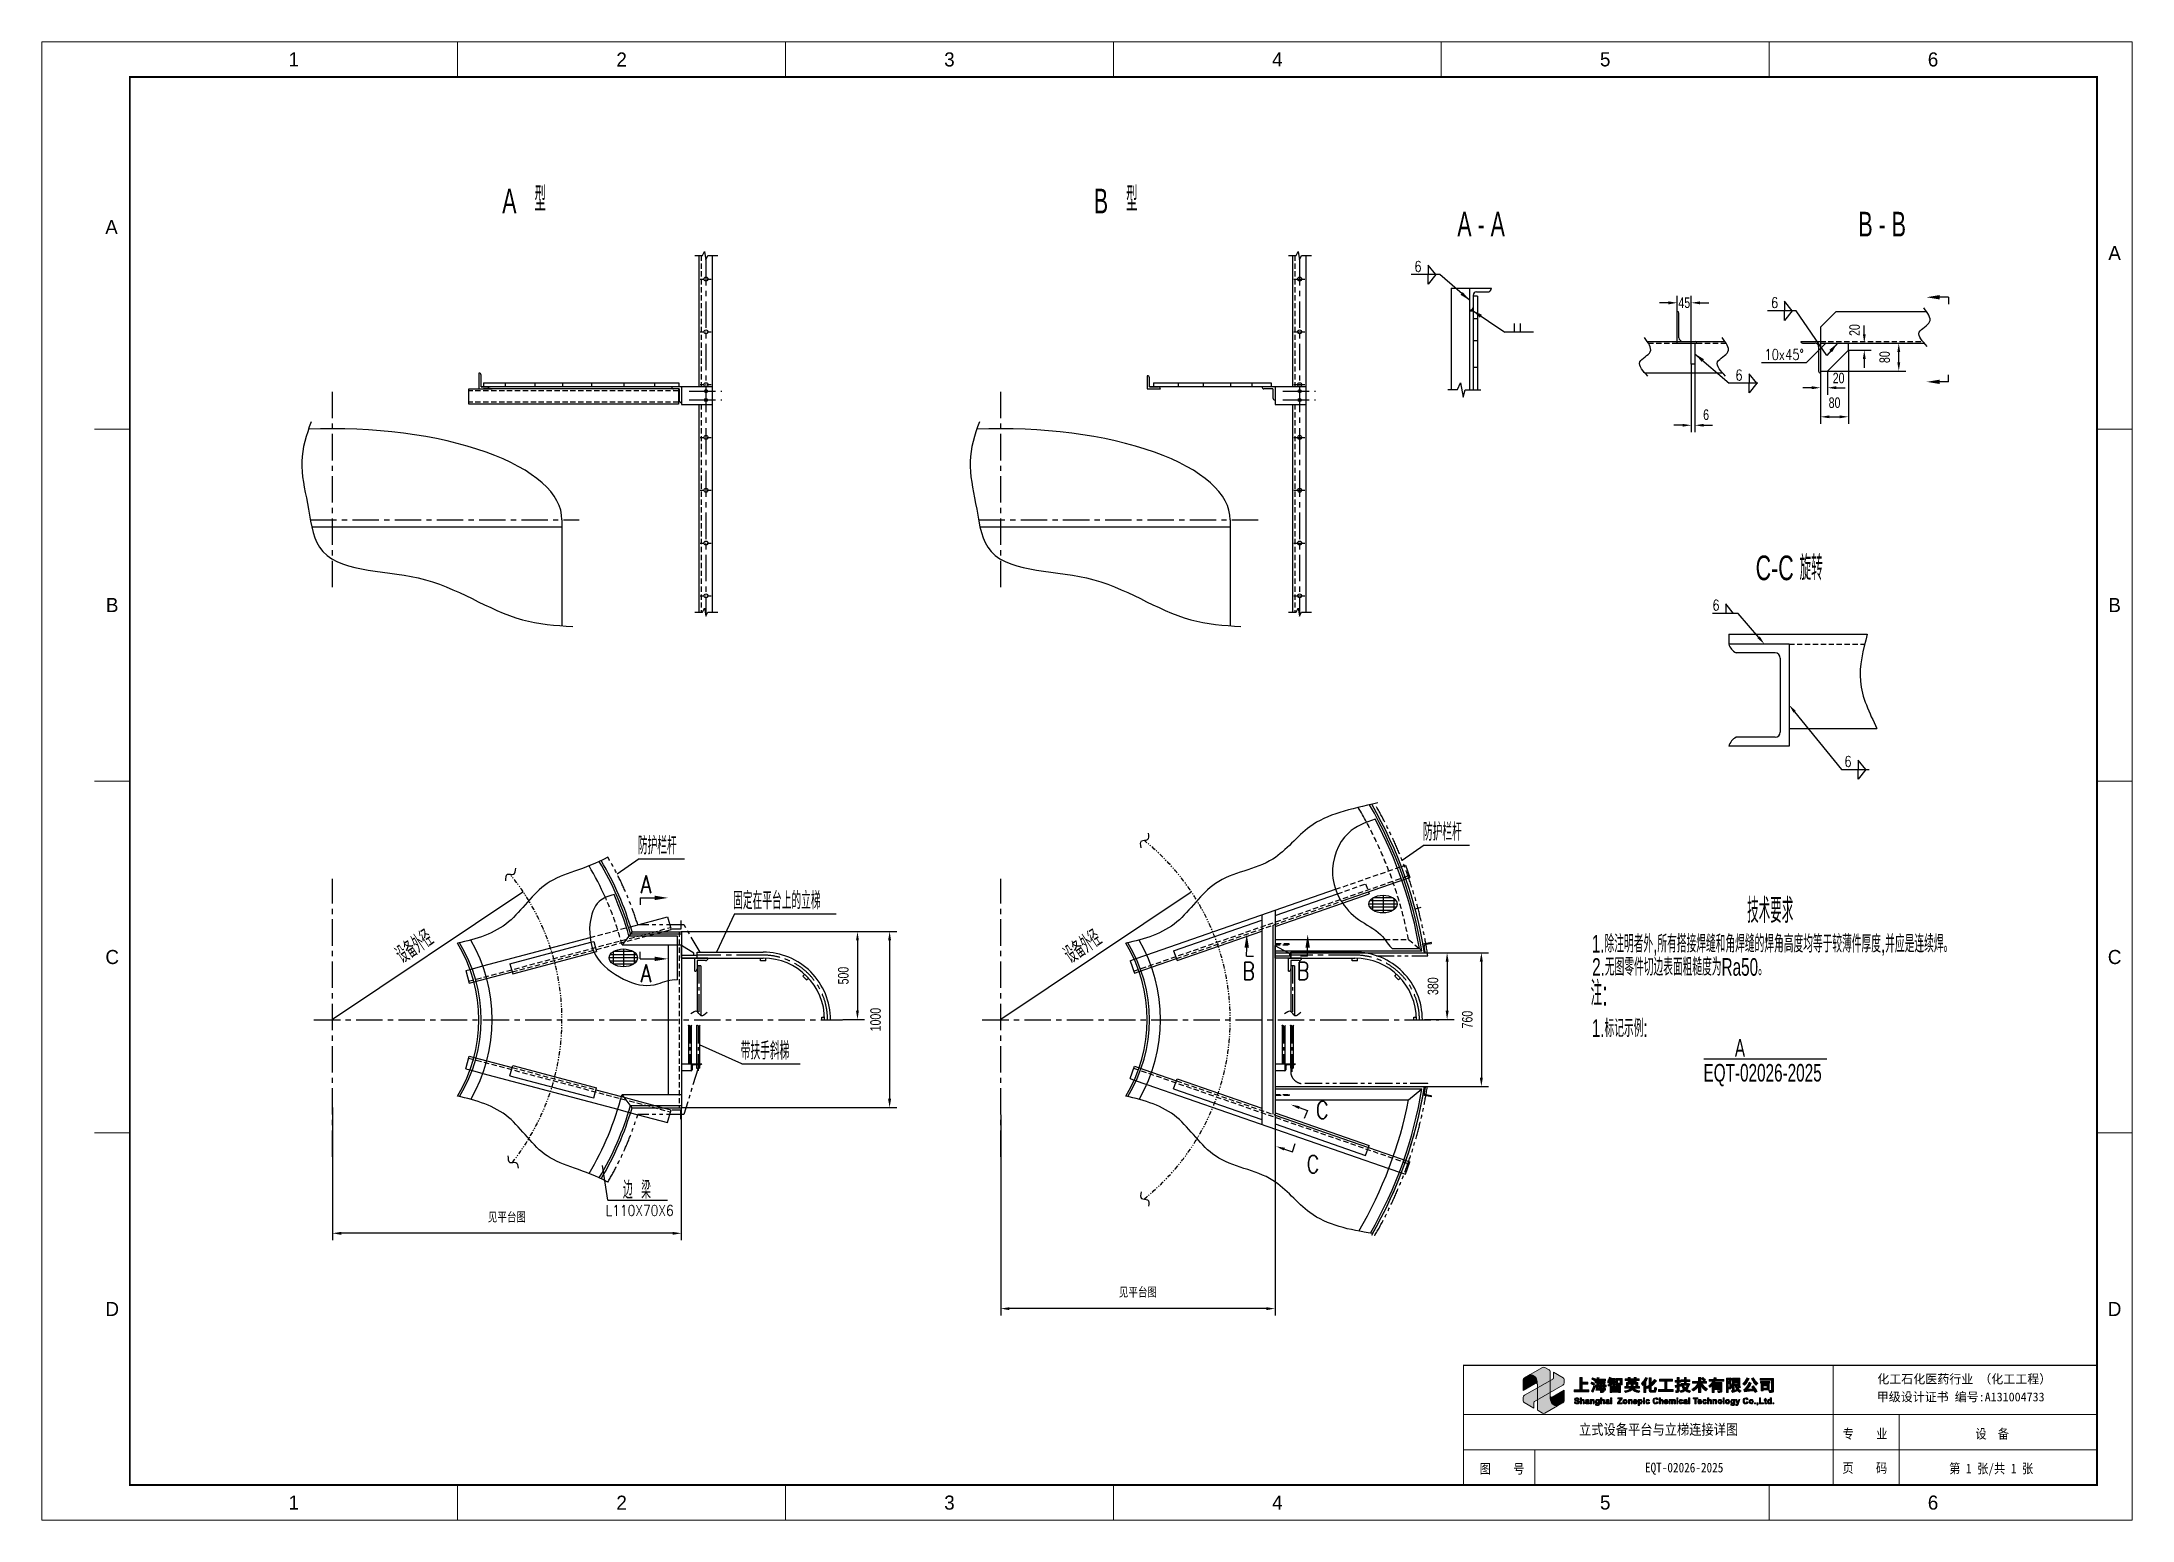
# Model space of a CAD drawing. Extents: x 148 to 221443, y -36682 to 6758.
# Drawn here: x 77540 to 89420, y -36682 to -28282 of the extents above; entities that cross this region are included whole.
import ezdxf
from ezdxf.enums import TextEntityAlignment as Align

# ---------------------------------------------------------------- set-up
doc = ezdxf.new("R2010")
doc.units = 0
doc.header["$LTSCALE"] = 10
doc.header["$MEASUREMENT"] = 0
for name, pattern in [('CENTERX2', [4, 2.5, -0.5, 0.5, -0.5]), ('HIDDENX2', [0.75, 0.5, -0.25]), ('PHANTOM', [2.5, 1.25, -0.25, 0.25, -0.25, 0.25, -0.25]), ('PHANTOMS8', [6.1, 2.5, -0.8, 0.6, -0.8, 0.6, -0.8])]:
    doc.linetypes.add(name, pattern=pattern)
for name, color, linetype in [('2', 4, 'Continuous'), ('3', 255, 'Continuous'), ('6', 4, 'PHANTOM'), ('9', 6, 'Continuous'), ('CENTER', 1, 'CENTERX2'), ('图层 1', 7, 'Continuous')]:
    doc.layers.add(name, color=color, linetype=linetype)
doc.layers.add('2（细实线）', color=3, linetype='Continuous', lineweight=20)
doc.layers.add('图框层', color=7, linetype='Continuous', lineweight=15)
doc.styles.add('HZ', font='ROMS.SHX', dxfattribs={"width": 0.75, "bigfont": 'GBCBIG.SHX'})
doc.styles.get("Standard").update_dxf_attribs({"font": 'wison_e.shx', "width": 0.75, "bigfont": 'wison_c.shx'})
doc.styles.add('tkhz2', font='')
doc.styles.add('XW', font='ROMANS.shx', dxfattribs={"width": 0.85})
doc.styles.add('公司名', font='simhei.ttf')
doc.styles.get('tkhz2').set_extended_font_data('SimSun')
doc.dimstyles.new('DIM1', dxfattribs={"dimscale": 20, "dimtxt": 3, "dimasz": 2.5, "dimexe": 2, "dimexo": 0, "dimgap": 1, "dimtad": 0, "dimdec": 0, "dimzin": 0, "dimdsep": 46, "dimtxsty": 'Standard', "dimcen": 2, "dimclrd": 3, "dimclre": 3, "dimclrt": 3, "dimadec": 0, "dimazin": 0, "dimtfac": 0.666667, "dimtdec": 0, "dimtofl": 0, "dimtmove": 2, "dimatfit": 1, "dimfxl": 2, "dimtvp": 1.333333, "dimtolj": 1, "dimtzin": 0, "dimarcsym": 0})
doc.dimstyles.new('DIM2', dxfattribs={"dimtxt": 3, "dimasz": 3, "dimexe": 2, "dimexo": 0, "dimgap": 1, "dimtad": 0, "dimzin": 0, "dimdsep": 46, "dimtxsty": 'Standard', "dimcen": 2, "dimse2": 1, "dimclrd": 7, "dimclre": 7, "dimclrt": 3, "dimadec": 0, "dimazin": 0, "dimtfac": 0.666667, "dimtofl": 0, "dimtmove": 2, "dimatfit": 3, "dimfxl": 1, "dimtvp": 1.333333, "dimtolj": 1, "dimtzin": 0, "dimarcsym": 0})

msp = doc.modelspace()

# ---------------------------------------------------------------- texts
at = {"layer": '2', "linetype": 'Continuous', "style": 'HZ', "width": 0.65}
for s, p in [('型', (80339.2078, -29245.0859)), ('C-C 旋转', (87279.5264, -31341.2103))]:
    msp.add_text(s, height=140, dxfattribs=at).set_placement(p)
at = {"layer": '2'}
for s, height, style, width, p in [('型', 140, 'HZ', 0.65, (83701.3627, -29245.0859)), ('防护栏杆', 100, 'HZ', 0.65, (80926.9967, -32898.886)), ('防护栏杆', 100, 'HZ', 0.65, (85388.6468, -32821.0076)), ('固定在平台上的立梯', 100, 'HZ', 0.65, (81468.3768, -33211.4519)), ('技术要求', 139.99999, 'HZ', 0.65, (87231.4124, -33288.6939)), ('注:', 139.99999, 'HZ', 0.65, (86341.5593, -33758.7875)), ('带扶手斜梯', 100, 'HZ', 0.65, (81511.6433, -34064.923)), (' A', 100, 'HZ', 0.65, (87137.2966, -34048.6704)), ('边  梁', 100, 'HZ', 0.65, (80842.7399, -34855.5458)), ('L110X70X6', 60, 'XW', 0.85, (80744.1652, -34952.9578))]:
    msp.add_text(s, height=height, dxfattribs=dict(at, style=style, width=width)).set_placement(p)
for s, height, style, width, p in [('A', 140, 'HZ', 0.65, (80237.3587, -29186.6703)), ('B', 140, 'HZ', 0.65, (83599.5137, -29186.6703)), ('A - A', 140, 'HZ', 0.65, (85854.5867, -29318.2076)), ('B - B', 140, 'HZ', 0.65, (88133.9539, -29318.2076)), ('6', 60, 'XW', 0.8, (85381.5954, -29558.5578)), ('6', 60, 'XW', 0.8, (87407.3779, -29764.237)), ('10x45%%D', 60, 'XW', 0.8, (87553.4074, -30059.3437)), ('6', 60, 'XW', 0.8, (87205.7654, -30175.8853)), ('6', 60, 'XW', 0.8, (87074.2079, -31483.2439)), ('6', 60, 'XW', 0.8, (87825.0879, -32370.9982)), ('A', 100, 'XW', 0.8, (81004.2004, -33069.6871)), ('A', 100, 'XW', 0.8, (81004.2004, -33575.3418)), ('B', 100, 'XW', 0.8, (84434.1464, -33562.3507)), ('B', 100, 'XW', 0.8, (84743.6999, -33561.8165)), ('C', 100, 'XW', 0.8, (84852.4847, -34351.5481)), ('C', 100, 'XW', 0.8, (84799.6227, -34659.6316))]:
    msp.add_text(s, height=height, dxfattribs=dict(at, style=style, width=width)).set_placement(p, align=Align.MIDDLE_RIGHT)
at = {"layer": '2', "style": 'HZ', "width": 0.65}
for p in [(79592.2351, -33524.3882), (83390.2767, -33524.3882)]:
    msp.add_text('设备外径', height=100, rotation=33.80352921, dxfattribs=at).set_placement(p)
at = {"layer": '2', "color": 3, "linetype": 'Continuous', "style": 'HZ', "width": 0.65}
for s, p in [('1.除注明者外,所有搭接焊缝和角焊缝的焊角高度均等于较薄件厚度,并应是连续焊。', (86348.2057, -33456.9533)), ('2.无图零件切边表面粗糙度为Ra50。', (86350.2692, -33588.7725)), ('1.标记示例:', (86348.2057, -33936.8945))]:
    msp.add_text(s, height=100, dxfattribs=at).set_placement(p)
at = {"layer": '2', "color": 3, "style": 'HZ', "width": 0.65}
msp.add_text('EQT-02026-2025', height=100, dxfattribs=at).set_placement((86983.2835, -34189.9468))
at = {"layer": '图框层', "ltscale": 10, "style": '公司名'}
for s, p in [('化工石化医药行业 （化工工程）', (87970.765, -35905.5846)), ('甲级设计证书 编号:A131004733', (87967.7196, -36007.0615))]:
    msp.add_text(s, height=50, dxfattribs=at).set_placement(p)
at = {"layer": '图框层', "style": 'tkhz2', "width": 0.85}
for s, p in [('专    业', (87901.341, -36218.595)), ('设  备', (88624.0464, -36218.595)), ('第 1 张/共 1 张', (88618.1666, -36416.0537)), ('图    号', (85838.1738, -36417.2238)), ('EQT-02026-2025', (86873.2866, -36410.7687)), ('页    码', (87899.902, -36413.1119))]:
    msp.add_text(s, height=55, dxfattribs=at).set_placement(p, align=Align.CENTER)
msp.add_attdef('立式设备平台与立梯连接详图', text='', height=60, dxfattribs=at).set_placement((86727.9678, -36196.8902), align=Align.CENTER)

# ---------------------------------------------------------------- blocks, each defined once
blk = doc.blocks.new('*D1997')
at = {"layer": '3', "color": 3, "lineweight": -2, "ltscale": 5}
for p, q in [((81174, -33338), (82215, -33338)), ((82175, -33388), (82175, -33788)), ((82091, -33838), (82215, -33838))]:
    blk.add_line(p, q, dxfattribs=at)
at = {"layer": '3', "color": 3}
for points in [[(82183, -33388), (82167, -33388), (82175, -33338)], [(82167, -33788), (82183, -33788), (82175, -33838)]]:
    blk.add_solid(points, dxfattribs=at)
at = {"layer": 'Defpoints', "color": 0}
for p in [(81174, -33338), (82091, -33838), (82175, -33838)]:
    blk.add_point(p, dxfattribs=at)
at = {"layer": '3', "color": 3, "insert": (82095, -33588), "char_height": 60, "attachment_point": 5, "rotation": 90}
blk.add_mtext('\\A1;500', dxfattribs=at)
blk = doc.blocks.new('*D1998')
at = {"layer": '3', "color": 3, "lineweight": -2, "ltscale": 5}
for p, q in [((81174, -33338), (82398, -33338)), ((82358, -33388), (82358, -34288)), ((81174, -34338), (82398, -34338))]:
    blk.add_line(p, q, dxfattribs=at)
at = {"layer": '3', "color": 3}
for points in [[(82366, -33388), (82349, -33388), (82358, -33338)], [(82349, -34288), (82366, -34288), (82358, -34338)]]:
    blk.add_solid(points, dxfattribs=at)
at = {"layer": 'Defpoints', "color": 0}
for p in [(81174, -33338), (81174, -34338), (82358, -34338)]:
    blk.add_point(p, dxfattribs=at)
at = {"layer": '3', "color": 3, "insert": (82278, -33838), "char_height": 60, "attachment_point": 5, "rotation": 90}
blk.add_mtext('\\A1;1000', dxfattribs=at)
blk = doc.blocks.new('*D1999')
at = {"layer": '3', "color": 3, "lineweight": -2, "ltscale": 5}
for p, q in [((85397, -33458), (85761, -33458)), ((85721, -33508), (85721, -34168)), ((85397, -34218), (85761, -34218))]:
    blk.add_line(p, q, dxfattribs=at)
at = {"layer": '3', "color": 3}
for points in [[(85729, -33508), (85712, -33508), (85721, -33458)], [(85712, -34168), (85729, -34168), (85721, -34218)]]:
    blk.add_solid(points, dxfattribs=at)
at = {"layer": 'Defpoints', "color": 0}
for p in [(85397, -33458), (85397, -34218), (85721, -34218)]:
    blk.add_point(p, dxfattribs=at)
at = {"layer": '3', "color": 3, "insert": (85641, -33838), "char_height": 60, "attachment_point": 5, "rotation": 90}
blk.add_mtext('\\A1;760', dxfattribs=at)
blk = doc.blocks.new('*D2000')
at = {"layer": '2', "color": 7, "lineweight": -2}
blk.add_line((80273, -33114), (79191, -33838), dxfattribs=at)
at = {"layer": '2', "color": 7}
blk.add_solid([(80273, -33115), (80272, -33114), (80275, -33113)], dxfattribs=at)
at = {"layer": 'Defpoints', "color": 0}
for p in [(80275, -33113), (79191, -33838)]:
    blk.add_point(p, dxfattribs=at)
at = {"layer": '2', "color": 3, "insert": (79657, -33435), "char_height": 3, "attachment_point": 5, "rotation": 33.8035}
blk.add_mtext('\\A1;l', dxfattribs=at)
blk = doc.blocks.new('*D2001')
at = {"layer": '2', "color": 7, "lineweight": -2}
blk.add_line((84071, -33114), (82989, -33838), dxfattribs=at)
at = {"layer": '2', "color": 7}
blk.add_solid([(84071, -33115), (84070, -33114), (84073, -33113)], dxfattribs=at)
at = {"layer": 'Defpoints', "color": 0}
for p in [(84073, -33113), (82989, -33838)]:
    blk.add_point(p, dxfattribs=at)
at = {"layer": '2', "color": 3, "insert": (83455, -33435), "char_height": 3, "attachment_point": 5, "rotation": 33.8035}
blk.add_mtext('\\A1;l', dxfattribs=at)
blk = doc.blocks.new('*D2002')
at = {"layer": '3', "color": 3, "lineweight": -2, "ltscale": 5}
for p, q in [((79191, -34338), (79191, -35092)), ((81174, -34338), (81174, -35092)), ((81124, -35052), (79241, -35052))]:
    blk.add_line(p, q, dxfattribs=at)
at = {"layer": '3', "color": 3}
for points in [[(79241, -35044), (79241, -35061), (79191, -35052)], [(81124, -35061), (81124, -35044), (81174, -35052)]]:
    blk.add_solid(points, dxfattribs=at)
at = {"layer": 'Defpoints', "color": 0}
for p in [(79191, -34338), (81174, -34338), (79191, -35052)]:
    blk.add_point(p, dxfattribs=at)
at = {"layer": '3', "color": 3, "insert": (80183, -34961), "char_height": 60, "attachment_point": 5}
blk.add_mtext('\\A1;见平台图', dxfattribs=at)
blk = doc.blocks.new('*D2003')
at = {"layer": '3', "color": 3, "lineweight": -2, "ltscale": 5}
for p, q in [((86914, -30114), (86914, -30501)), ((86934, -30114), (86934, -30501)), ((86864, -30461), (86814, -30461)), ((86984, -30461), (87034, -30461))]:
    blk.add_line(p, q, dxfattribs=at)
at = {"layer": '3', "color": 3}
for points in [[(86864, -30469), (86864, -30453), (86914, -30461)], [(86984, -30453), (86984, -30469), (86934, -30461)]]:
    blk.add_solid(points, dxfattribs=at)
at = {"layer": 'Defpoints', "color": 0}
for p in [(86914, -30114), (86934, -30114), (86914, -30461)]:
    blk.add_point(p, dxfattribs=at)
at = {"layer": '3', "color": 3, "insert": (86998, -30401), "char_height": 60, "attachment_point": 5}
blk.add_mtext('\\A1;6', dxfattribs=at)
blk = doc.blocks.new('*D2004')
at = {"layer": '3', "color": 3, "lineweight": -2, "ltscale": 5}
for p, q in [((82989, -34380), (82989, -35520)), ((84548, -34459), (84548, -35520)), ((84498, -35480), (83039, -35480))]:
    blk.add_line(p, q, dxfattribs=at)
at = {"layer": '3', "color": 3}
for points in [[(83039, -35472), (83039, -35489), (82989, -35480)], [(84498, -35489), (84498, -35472), (84548, -35480)]]:
    blk.add_solid(points, dxfattribs=at)
at = {"layer": 'Defpoints', "color": 0}
for p in [(82989, -34380), (84548, -34459), (82989, -35480)]:
    blk.add_point(p, dxfattribs=at)
at = {"layer": '3', "color": 3, "insert": (83769, -35388), "char_height": 60, "attachment_point": 5}
blk.add_mtext('\\A1;见平台图', dxfattribs=at)
blk = doc.blocks.new('*D2005')
at = {"layer": '3', "color": 3, "lineweight": -2, "ltscale": 5}
for p, q in [((86784, -29765), (86734, -29765)), ((86834, -29814), (86834, -29725)), ((86914, -29994), (86914, -29725)), ((86964, -29765), (87014, -29765))]:
    blk.add_line(p, q, dxfattribs=at)
at = {"layer": '3', "color": 3}
for points in [[(86784, -29774), (86784, -29757), (86834, -29765)], [(86964, -29757), (86964, -29774), (86914, -29765)]]:
    blk.add_solid(points, dxfattribs=at)
at = {"layer": 'Defpoints', "color": 0}
for p in [(86834, -29814), (86914, -29765), (86914, -29994)]:
    blk.add_point(p, dxfattribs=at)
at = {"layer": '3', "color": 3, "insert": (86874, -29765), "char_height": 60, "attachment_point": 5}
blk.add_mtext('\\A1;45', dxfattribs=at)
blk = doc.blocks.new('*D2006')
at = {"layer": '3', "color": 3, "lineweight": -2, "ltscale": 5}
for p, q in [((87648, -30154), (87648, -30288)), ((87688, -30154), (87688, -30288)), ((87598, -30248), (87548, -30248)), ((87738, -30248), (87788, -30248))]:
    blk.add_line(p, q, dxfattribs=at)
at = {"layer": '3', "color": 3}
for points in [[(87598, -30256), (87598, -30239), (87648, -30248)], [(87738, -30239), (87738, -30256), (87688, -30248)]]:
    blk.add_solid(points, dxfattribs=at)
at = {"layer": 'Defpoints', "color": 0}
for p in [(87648, -30154), (87688, -30154), (87688, -30248)]:
    blk.add_point(p, dxfattribs=at)
at = {"layer": '3', "color": 3, "insert": (87751, -30193), "char_height": 60, "attachment_point": 5}
blk.add_mtext('\\A1;20', dxfattribs=at)
blk = doc.blocks.new('*D2007')
at = {"layer": '3', "color": 3, "lineweight": -2, "ltscale": 5}
for p, q in [((87897, -29944), (87897, -29894)), ((87808, -29994), (87937, -29994)), ((87808, -30034), (87937, -30034)), ((87897, -30084), (87897, -30134))]:
    blk.add_line(p, q, dxfattribs=at)
at = {"layer": '3', "color": 3}
for points in [[(87889, -29944), (87905, -29944), (87897, -29994)], [(87905, -30084), (87889, -30084), (87897, -30034)]]:
    blk.add_solid(points, dxfattribs=at)
at = {"layer": 'Defpoints', "color": 0}
for p in [(87808, -29994), (87808, -30034), (87897, -30034)]:
    blk.add_point(p, dxfattribs=at)
at = {"layer": '3', "color": 3, "insert": (87842, -29920), "char_height": 60, "attachment_point": 5, "rotation": 90}
blk.add_mtext('\\A1;20', dxfattribs=at)
blk = doc.blocks.new('*D2008')
at = {"layer": '3', "color": 3, "lineweight": -2, "ltscale": 5}
for p, q in [((87808, -30034), (87808, -30453)), ((87648, -30154), (87648, -30453)), ((87698, -30413), (87758, -30413))]:
    blk.add_line(p, q, dxfattribs=at)
at = {"layer": '3', "color": 3}
for points in [[(87698, -30405), (87698, -30421), (87648, -30413)], [(87758, -30421), (87758, -30405), (87808, -30413)]]:
    blk.add_solid(points, dxfattribs=at)
at = {"layer": 'Defpoints', "color": 0}
for p in [(87808, -30034), (87648, -30154), (87808, -30413)]:
    blk.add_point(p, dxfattribs=at)
at = {"layer": '3', "color": 3, "insert": (87728, -30333), "char_height": 60, "attachment_point": 5}
blk.add_mtext('\\A1;80', dxfattribs=at)
blk = doc.blocks.new('*D2009')
at = {"layer": '3', "color": 3, "lineweight": -2, "ltscale": 5}
for p, q in [((87808, -29994), (88133, -29994)), ((88093, -30104), (88093, -30044)), ((87688, -30154), (88133, -30154))]:
    blk.add_line(p, q, dxfattribs=at)
at = {"layer": '3', "color": 3}
for points in [[(88101, -30044), (88085, -30044), (88093, -29994)], [(88085, -30104), (88101, -30104), (88093, -30154)]]:
    blk.add_solid(points, dxfattribs=at)
at = {"layer": 'Defpoints', "color": 0}
for p in [(87808, -29994), (88093, -29994), (87688, -30154)]:
    blk.add_point(p, dxfattribs=at)
at = {"layer": '3', "color": 3, "insert": (88013, -30074), "char_height": 60, "attachment_point": 5, "rotation": 90}
blk.add_mtext('\\A1;80', dxfattribs=at)
blk = doc.blocks.new('*D2010')
at = {"layer": '3', "color": 3, "lineweight": -2, "ltscale": 5}
for p, q in [((85397, -33458), (85566, -33458)), ((85526, -33508), (85526, -33788)), ((85397, -33838), (85566, -33838))]:
    blk.add_line(p, q, dxfattribs=at)
at = {"layer": '3', "color": 3}
for points in [[(85535, -33508), (85518, -33508), (85526, -33458)], [(85518, -33788), (85535, -33788), (85526, -33838)]]:
    blk.add_solid(points, dxfattribs=at)
at = {"layer": 'Defpoints', "color": 0}
for p in [(85397, -33458), (85397, -33838), (85526, -33838)]:
    blk.add_point(p, dxfattribs=at)
at = {"layer": '3', "color": 3, "insert": (85446, -33648), "char_height": 60, "attachment_point": 5, "rotation": 90}
blk.add_mtext('\\A1;380', dxfattribs=at)
blk = doc.blocks.new('block 3')
at = {"layer": '图层 1', "true_color": 0x4cab26}
h = blk.add_hatch(color=74, dxfattribs=at)
edge = h.paths.add_edge_path()
edge.add_spline(control_points=[(79.94, -146.06), (79.94, -146.06), (79.94, -145.06), (79.94, -145.06), (79.94, -144.85), (79.84, -144.67), (79.66, -144.57), (79.66, -144.57), (76.75, -142.89), (76.75, -142.89), (76.75, -142.89), (76.74, -144.61), (76.74, -144.61), (76.74, -144.73), (76.68, -144.83), (76.58, -144.89), (76.58, -144.89), (68.14, -149.76), (68.14, -149.76), (67.89, -149.91), (67.74, -150.16), (67.74, -150.46), (67.74, -150.46), (67.74, -151.46), (67.74, -151.46), (67.74, -151.67), (67.84, -151.84), (68.02, -151.95), (68.02, -151.95), (70.93, -153.63), (70.93, -153.63), (70.93, -153.63), (70.94, -151.91), (70.94, -151.91), (70.94, -151.79), (71, -151.69), (71.1, -151.63), (71.1, -151.63), (79.54, -146.76), (79.54, -146.76), (79.79, -146.61), (79.94, -146.35), (79.94, -146.06)], knot_values=[0, 0, 0, 0, 1, 1, 1, 2, 2, 2, 3, 3, 3, 4, 4, 4, 5, 5, 5, 6, 6, 6, 7, 7, 7, 8, 8, 8, 9, 9, 9, 10, 10, 10, 11, 11, 11, 12, 12, 12, 13, 13, 13, 14, 14, 14, 14], degree=3, periodic=0)
at = {"layer": '图层 1', "true_color": 0x0f208a}
h = blk.add_hatch(color=166, dxfattribs=at)
edge = h.paths.add_edge_path()
edge.add_spline(control_points=[(73.49, -141.42), (73.49, -141.42), (69.75, -143.58), (69.75, -143.58), (71.9, -143.78), (71.94, -145.62), (71.94, -146.58), (71.94, -146.58), (71.94, -153.86), (71.94, -153.86), (71.94, -154.12), (71.96, -154.23), (72.17, -154.35), (72.17, -154.35), (73.49, -155.11), (73.49, -155.11), (73.71, -155.23), (73.97, -155.23), (74.19, -155.11), (74.19, -155.11), (77.93, -152.94), (77.93, -152.94), (75.78, -152.75), (75.74, -150.91), (75.74, -149.94), (75.74, -149.94), (75.74, -142.66), (75.74, -142.66), (75.74, -142.41), (75.72, -142.29), (75.51, -142.17), (75.51, -142.17), (74.19, -141.42), (74.19, -141.42), (73.97, -141.29), (73.71, -141.29), (73.49, -141.42)], knot_values=[0, 0, 0, 0, 1, 1, 1, 2, 2, 2, 3, 3, 3, 4, 4, 4, 5, 5, 5, 6, 6, 6, 7, 7, 7, 8, 8, 8, 9, 9, 9, 10, 10, 10, 11, 11, 11, 12, 12, 12, 12], degree=3, periodic=0)
at = {"layer": '图层 1', "lineweight": 0}
for points, knots in [([(79.94, -146.06), (79.94, -146.06), (79.94, -145.06), (79.94, -145.06), (79.94, -144.85), (79.84, -144.67), (79.66, -144.57), (79.66, -144.57), (76.75, -142.89), (76.75, -142.89), (76.75, -142.89), (76.74, -144.61), (76.74, -144.61), (76.74, -144.73), (76.68, -144.83), (76.58, -144.89), (76.58, -144.89), (68.14, -149.76), (68.14, -149.76), (67.89, -149.91), (67.74, -150.16), (67.74, -150.46), (67.74, -150.46), (67.74, -151.46), (67.74, -151.46), (67.74, -151.67), (67.84, -151.84), (68.02, -151.95), (68.02, -151.95), (70.93, -153.63), (70.93, -153.63), (70.93, -153.63), (70.94, -151.91), (70.94, -151.91), (70.94, -151.79), (71, -151.69), (71.1, -151.63), (71.1, -151.63), (79.54, -146.76), (79.54, -146.76), (79.79, -146.61), (79.94, -146.35), (79.94, -146.06)], [0, 0, 0, 0, 1, 1, 1, 2, 2, 2, 3, 3, 3, 4, 4, 4, 5, 5, 5, 6, 6, 6, 7, 7, 7, 8, 8, 8, 9, 9, 9, 10, 10, 10, 11, 11, 11, 12, 12, 12, 13, 13, 13, 14, 14, 14, 14]), ([(69.75, -143.58), (69.75, -143.58), (68.09, -144.54), (68.09, -144.54), (67.87, -144.67), (67.74, -144.89), (67.74, -145.14), (67.74, -145.14), (67.74, -148.31), (67.74, -148.31), (67.74, -148.31), (71.34, -146.23), (71.34, -146.23), (71.61, -146.08), (71.94, -146.27), (71.94, -146.58), (71.94, -145.62), (71.9, -143.78), (69.75, -143.58)], [0, 0, 0, 0, 1, 1, 1, 2, 2, 2, 3, 3, 3, 4, 4, 4, 5, 5, 5, 6, 6, 6, 6]), ([(73.49, -141.42), (73.49, -141.42), (69.75, -143.58), (69.75, -143.58), (71.9, -143.78), (71.94, -145.62), (71.94, -146.58), (71.94, -146.58), (71.94, -153.86), (71.94, -153.86), (71.94, -154.12), (71.96, -154.23), (72.17, -154.35), (72.17, -154.35), (73.49, -155.11), (73.49, -155.11), (73.71, -155.23), (73.97, -155.23), (74.19, -155.11), (74.19, -155.11), (77.93, -152.94), (77.93, -152.94), (75.78, -152.75), (75.74, -150.91), (75.74, -149.94), (75.74, -149.94), (75.74, -142.66), (75.74, -142.66), (75.74, -142.41), (75.72, -142.29), (75.51, -142.17), (75.51, -142.17), (74.19, -141.42), (74.19, -141.42), (73.97, -141.29), (73.71, -141.29), (73.49, -141.42)], [0, 0, 0, 0, 1, 1, 1, 2, 2, 2, 3, 3, 3, 4, 4, 4, 5, 5, 5, 6, 6, 6, 7, 7, 7, 8, 8, 8, 9, 9, 9, 10, 10, 10, 11, 11, 11, 12, 12, 12, 12]), ([(77.93, -152.94), (77.93, -152.94), (79.59, -151.99), (79.59, -151.99), (79.81, -151.86), (79.94, -151.64), (79.94, -151.38), (79.94, -151.38), (79.94, -148.22), (79.94, -148.22), (79.94, -148.22), (76.34, -150.29), (76.34, -150.29), (76.07, -150.45), (75.74, -150.25), (75.74, -149.94), (75.74, -150.91), (75.78, -152.75), (77.93, -152.94)], [0, 0, 0, 0, 1, 1, 1, 2, 2, 2, 3, 3, 3, 4, 4, 4, 5, 5, 5, 6, 6, 6, 6])]:
    blk.add_open_spline(points, degree=3, knots=knots, dxfattribs=at)
blk = doc.blocks.new('block 5')
at = {"layer": '图层 1', "true_color": 0x0f208a}
h = blk.add_hatch(color=166, dxfattribs=at)
h.dxf.hatch_style = 2
h.paths.add_polyline_path([(87.35, -148.12), (87.35, -148.71), (82.97, -148.71), (82.97, -148.12), (84.7, -148.12), (84.7, -144.47), (85.32, -144.47), (85.32, -145.86), (87.04, -145.86), (87.04, -146.45), (85.32, -146.45), (85.32, -148.12)])
h = blk.add_hatch(color=166, dxfattribs=at)
h.dxf.hatch_style = 2
edge = h.paths.add_edge_path()
edge.add_spline(control_points=[(88.76, -146.79), (88.59, -146.62), (88.24, -146.4), (87.97, -146.26), (87.97, -146.26), (88.28, -145.86), (88.28, -145.86), (88.55, -145.98), (88.91, -146.2), (89.09, -146.35), (89.09, -146.35), (88.76, -146.79), (88.76, -146.79)], knot_values=[0, 0, 0, 0, 1, 1, 1, 2, 2, 2, 3, 3, 3, 4, 4, 4, 4], degree=3, periodic=0)
edge = h.paths.add_edge_path()
edge.add_spline(control_points=[(88.1, -148.55), (88.3, -148.18), (88.56, -147.56), (88.77, -146.99), (88.77, -146.99), (89.21, -147.31), (89.21, -147.31), (89.03, -147.83), (88.81, -148.39), (88.6, -148.87), (88.6, -148.87), (88.1, -148.55), (88.1, -148.55)], knot_values=[0, 0, 0, 0, 1, 1, 1, 2, 2, 2, 3, 3, 3, 4, 4, 4, 4], degree=3, periodic=0)
edge = h.paths.add_edge_path()
edge.add_spline(control_points=[(89.08, -145.43), (88.9, -145.26), (88.52, -145.03), (88.24, -144.88), (88.24, -144.88), (88.56, -144.49), (88.56, -144.49), (88.84, -144.62), (89.23, -144.84), (89.42, -144.99), (89.42, -144.99), (89.08, -145.43), (89.08, -145.43)], knot_values=[0, 0, 0, 0, 1, 1, 1, 2, 2, 2, 3, 3, 3, 4, 4, 4, 4], degree=3, periodic=0)
edge = h.paths.add_edge_path()
edge.add_spline(control_points=[(92.12, -147.21), (92.1, -147.41), (92.09, -147.58), (92.07, -147.73), (92.07, -147.73), (92.37, -147.73), (92.37, -147.73), (92.37, -147.73), (92.37, -148.22), (92.37, -148.22), (92.37, -148.22), (92.01, -148.22), (92.01, -148.22), (91.97, -148.45), (91.92, -148.58), (91.87, -148.67), (91.75, -148.82), (91.63, -148.86), (91.47, -148.88), (91.33, -148.91), (91.09, -148.91), (90.87, -148.89), (90.86, -148.76), (90.8, -148.56), (90.72, -148.42), (90.93, -148.44), (91.12, -148.44), (91.22, -148.44), (91.3, -148.44), (91.34, -148.43), (91.39, -148.37), (91.41, -148.34), (91.44, -148.29), (91.46, -148.22), (91.46, -148.22), (89.45, -148.22), (89.45, -148.22), (89.51, -147.94), (89.57, -147.59), (89.62, -147.21), (89.62, -147.21), (89.19, -147.21), (89.19, -147.21), (89.19, -147.21), (89.19, -146.69), (89.19, -146.69), (89.19, -146.69), (89.69, -146.69), (89.69, -146.69), (89.72, -146.43), (89.75, -146.16), (89.77, -145.92), (89.72, -146), (89.65, -146.09), (89.6, -146.16), (89.48, -146.08), (89.24, -145.92), (89.1, -145.85), (89.43, -145.5), (89.71, -144.95), (89.88, -144.41), (89.88, -144.41), (90.43, -144.55), (90.43, -144.55), (90.4, -144.67), (90.35, -144.79), (90.3, -144.9), (90.3, -144.9), (92.36, -144.9), (92.36, -144.9), (92.36, -144.9), (92.36, -145.42), (92.36, -145.42), (92.36, -145.42), (90.07, -145.42), (90.07, -145.42), (90.01, -145.53), (89.95, -145.64), (89.89, -145.74), (89.89, -145.74), (92.19, -145.74), (92.19, -145.74), (92.19, -145.74), (92.19, -145.91), (92.18, -145.98), (92.17, -146.24), (92.16, -146.47), (92.15, -146.69), (92.15, -146.69), (92.49, -146.69), (92.49, -146.69), (92.49, -146.69), (92.49, -147.21), (92.49, -147.21), (92.49, -147.21), (92.12, -147.21), (92.12, -147.21)], knot_values=[0, 0, 0, 0, 1, 1, 1, 2, 2, 2, 3, 3, 3, 4, 4, 4, 5, 5, 5, 6, 6, 6, 7, 7, 7, 8, 8, 8, 9, 9, 9, 10, 10, 10, 11, 11, 11, 12, 12, 12, 13, 13, 13, 14, 14, 14, 15, 15, 15, 16, 16, 16, 17, 17, 17, 18, 18, 18, 19, 19, 19, 20, 20, 20, 21, 21, 21, 22, 22, 22, 23, 23, 23, 24, 24, 24, 25, 25, 25, 26, 26, 26, 27, 27, 27, 28, 28, 28, 29, 29, 29, 30, 30, 30, 31, 31, 31, 32, 32, 32, 32], degree=3, periodic=0)
edge = h.paths.add_edge_path()
edge.add_spline(control_points=[(90.15, -147.21), (90.13, -147.39), (90.1, -147.56), (90.08, -147.73), (90.08, -147.73), (90.81, -147.73), (90.81, -147.73), (90.7, -147.59), (90.53, -147.44), (90.39, -147.33), (90.39, -147.33), (90.58, -147.21), (90.58, -147.21), (90.58, -147.21), (90.15, -147.21), (90.15, -147.21)], knot_values=[0, 0, 0, 0, 1, 1, 1, 2, 2, 2, 3, 3, 3, 4, 4, 4, 5, 5, 5, 5], degree=3, periodic=0)
edge = h.paths.add_edge_path()
edge.add_spline(control_points=[(90.28, -146.23), (90.26, -146.38), (90.24, -146.53), (90.22, -146.69), (90.22, -146.69), (90.88, -146.69), (90.88, -146.69), (90.78, -146.57), (90.64, -146.44), (90.52, -146.33), (90.52, -146.33), (90.69, -146.23), (90.69, -146.23), (90.69, -146.23), (90.28, -146.23), (90.28, -146.23)], knot_values=[0, 0, 0, 0, 1, 1, 1, 2, 2, 2, 3, 3, 3, 4, 4, 4, 5, 5, 5, 5], degree=3, periodic=0)
edge = h.paths.add_edge_path()
edge.add_spline(control_points=[(91.54, -147.73), (91.56, -147.58), (91.57, -147.42), (91.59, -147.21), (91.59, -147.21), (90.81, -147.21), (90.81, -147.21), (90.97, -147.34), (91.14, -147.5), (91.24, -147.62), (91.24, -147.62), (91.08, -147.73), (91.08, -147.73), (91.08, -147.73), (91.54, -147.73), (91.54, -147.73)], knot_values=[0, 0, 0, 0, 1, 1, 1, 2, 2, 2, 3, 3, 3, 4, 4, 4, 5, 5, 5, 5], degree=3, periodic=0)
edge = h.paths.add_edge_path()
edge.add_spline(control_points=[(90.92, -146.23), (91.06, -146.35), (91.21, -146.49), (91.29, -146.6), (91.29, -146.6), (91.15, -146.69), (91.15, -146.69), (91.15, -146.69), (91.62, -146.69), (91.62, -146.69), (91.62, -146.54), (91.63, -146.39), (91.64, -146.23), (91.64, -146.23), (90.92, -146.23), (90.92, -146.23)], knot_values=[0, 0, 0, 0, 1, 1, 1, 2, 2, 2, 3, 3, 3, 4, 4, 4, 5, 5, 5, 5], degree=3, periodic=0)
h = blk.add_hatch(color=166, dxfattribs=at)
h.dxf.hatch_style = 2
edge = h.paths.add_edge_path()
edge.add_spline(control_points=[(94.87, -146.82), (94.74, -146.7), (94.47, -146.5), (94.25, -146.35), (94.07, -146.6), (93.79, -146.85), (93.35, -147.05), (93.28, -146.94), (93.12, -146.76), (92.99, -146.66), (93.49, -146.47), (93.73, -146.23), (93.85, -145.99), (93.85, -145.99), (93.05, -145.99), (93.05, -145.99), (93.05, -145.99), (93.05, -145.54), (93.05, -145.54), (93.05, -145.54), (93.37, -145.54), (93.37, -145.54), (93.26, -145.47), (93.1, -145.38), (93.01, -145.33), (93.25, -145.1), (93.44, -144.74), (93.54, -144.38), (93.54, -144.38), (94.05, -144.49), (94.05, -144.49), (94.02, -144.58), (93.99, -144.68), (93.95, -144.78), (93.95, -144.78), (95.15, -144.78), (95.15, -144.78), (95.15, -144.78), (95.15, -145.22), (95.15, -145.22), (95.15, -145.22), (94.52, -145.22), (94.52, -145.22), (94.52, -145.22), (94.52, -145.44), (94.52, -145.44), (94.52, -145.48), (94.52, -145.5), (94.52, -145.54), (94.52, -145.54), (95.27, -145.54), (95.27, -145.54), (95.27, -145.54), (95.27, -145.99), (95.27, -145.99), (95.27, -145.99), (94.47, -145.99), (94.47, -145.99), (94.67, -146.1), (95.15, -146.37), (95.28, -146.45), (95.28, -146.45), (94.87, -146.82), (94.87, -146.82)], knot_values=[0, 0, 0, 0, 1, 1, 1, 2, 2, 2, 3, 3, 3, 4, 4, 4, 5, 5, 5, 6, 6, 6, 7, 7, 7, 8, 8, 8, 9, 9, 9, 10, 10, 10, 11, 11, 11, 12, 12, 12, 13, 13, 13, 14, 14, 14, 15, 15, 15, 16, 16, 16, 17, 17, 17, 18, 18, 18, 19, 19, 19, 20, 20, 20, 21, 21, 21, 21], degree=3, periodic=0)
edge = h.paths.add_edge_path()
edge.add_spline(control_points=[(93.97, -145.54), (93.98, -145.5), (93.98, -145.47), (93.98, -145.43), (93.98, -145.43), (93.98, -145.22), (93.98, -145.22), (93.98, -145.22), (93.73, -145.22), (93.73, -145.22), (93.67, -145.34), (93.59, -145.45), (93.51, -145.54), (93.51, -145.54), (93.97, -145.54), (93.97, -145.54)], knot_values=[0, 0, 0, 0, 1, 1, 1, 2, 2, 2, 3, 3, 3, 4, 4, 4, 5, 5, 5, 5], degree=3, periodic=0)
h.paths.add_polyline_path([(93.69, -146.9), (96.86, -146.9), (96.86, -148.94), (96.26, -148.94), (96.26, -148.78), (94.26, -148.78), (94.26, -148.94), (93.69, -148.94)])
h.paths.add_polyline_path([(94.26, -147.35), (94.26, -147.62), (96.26, -147.62), (96.26, -147.35)])
h.paths.add_polyline_path([(96.26, -148.32), (96.26, -148.04), (94.26, -148.04), (94.26, -148.32)])
h.paths.add_polyline_path([(97.27, -144.77), (97.27, -146.61), (95.43, -146.61), (95.43, -144.77)])
h.paths.add_polyline_path([(96.7, -145.28), (95.96, -145.28), (95.96, -146.1), (96.7, -146.1)])
h = blk.add_hatch(color=166, dxfattribs=at)
h.dxf.hatch_style = 2
edge = h.paths.add_edge_path()
edge.add_spline(control_points=[(100.79, -147.63), (101.15, -148.08), (101.75, -148.33), (102.6, -148.42), (102.47, -148.55), (102.31, -148.79), (102.24, -148.95), (101.33, -148.81), (100.74, -148.47), (100.33, -147.89), (100.05, -148.34), (99.47, -148.72), (98.37, -148.95), (98.31, -148.83), (98.15, -148.59), (98.02, -148.46), (99.05, -148.27), (99.56, -147.98), (99.79, -147.63), (99.79, -147.63), (98.12, -147.63), (98.12, -147.63), (98.12, -147.63), (98.12, -147.1), (98.12, -147.1), (98.12, -147.1), (98.59, -147.1), (98.59, -147.1), (98.59, -147.1), (98.59, -145.98), (98.59, -145.98), (98.59, -145.98), (99.98, -145.98), (99.98, -145.98), (99.98, -145.98), (99.98, -145.5), (99.98, -145.5), (99.98, -145.5), (100.59, -145.5), (100.59, -145.5), (100.59, -145.5), (100.59, -145.98), (100.59, -145.98), (100.59, -145.98), (102.04, -145.98), (102.04, -145.98), (102.04, -145.98), (102.04, -147.1), (102.04, -147.1), (102.04, -147.1), (102.47, -147.1), (102.47, -147.1), (102.47, -147.1), (102.47, -147.63), (102.47, -147.63), (102.47, -147.63), (100.79, -147.63), (100.79, -147.63)], knot_values=[0, 0, 0, 0, 1, 1, 1, 2, 2, 2, 3, 3, 3, 4, 4, 4, 5, 5, 5, 6, 6, 6, 7, 7, 7, 8, 8, 8, 9, 9, 9, 10, 10, 10, 11, 11, 11, 12, 12, 12, 13, 13, 13, 14, 14, 14, 15, 15, 15, 16, 16, 16, 17, 17, 17, 18, 18, 18, 19, 19, 19, 19], degree=3, periodic=0)
h.paths.add_polyline_path([(99.12, -145.31), (98.17, -145.31), (98.17, -144.79), (99.12, -144.79), (99.12, -144.42), (99.69, -144.42), (99.69, -144.79), (100.89, -144.79), (100.89, -144.42), (101.46, -144.42), (101.46, -144.79), (102.42, -144.79), (102.42, -145.31), (101.46, -145.31), (101.46, -145.74), (100.89, -145.74), (100.89, -145.31), (99.69, -145.31), (99.69, -145.74), (99.12, -145.74)])
edge = h.paths.add_edge_path()
edge.add_spline(control_points=[(99.97, -147.1), (99.98, -147.04), (99.98, -146.98), (99.98, -146.92), (99.98, -146.92), (99.98, -146.48), (99.98, -146.48), (99.98, -146.48), (99.15, -146.48), (99.15, -146.48), (99.15, -146.48), (99.15, -147.1), (99.15, -147.1), (99.15, -147.1), (99.97, -147.1), (99.97, -147.1)], knot_values=[0, 0, 0, 0, 1, 1, 1, 2, 2, 2, 3, 3, 3, 4, 4, 4, 5, 5, 5, 5], degree=3, periodic=0)
edge = h.paths.add_edge_path()
edge.add_spline(control_points=[(100.59, -146.48), (100.59, -146.48), (100.59, -146.93), (100.59, -146.93), (100.59, -146.98), (100.59, -147.04), (100.58, -147.1), (100.58, -147.1), (101.45, -147.1), (101.45, -147.1), (101.45, -147.1), (101.45, -146.48), (101.45, -146.48), (101.45, -146.48), (100.59, -146.48), (100.59, -146.48)], knot_values=[0, 0, 0, 0, 1, 1, 1, 2, 2, 2, 3, 3, 3, 4, 4, 4, 5, 5, 5, 5], degree=3, periodic=0)
h = blk.add_hatch(color=166, dxfattribs=at)
h.dxf.hatch_style = 2
edge = h.paths.add_edge_path()
edge.add_spline(control_points=[(106.77, -148.28), (106.97, -148.28), (107.01, -148.09), (107.05, -147.29), (107.19, -147.41), (107.45, -147.53), (107.61, -147.57), (107.55, -148.51), (107.4, -148.86), (106.82, -148.86), (106.82, -148.86), (106.12, -148.86), (106.12, -148.86), (105.52, -148.86), (105.35, -148.65), (105.35, -147.95), (105.35, -147.95), (105.35, -147.45), (105.35, -147.45), (105.16, -147.57), (104.98, -147.66), (104.8, -147.75), (104.72, -147.64), (104.56, -147.47), (104.42, -147.35), (104.42, -147.35), (104.42, -148.94), (104.42, -148.94), (104.42, -148.94), (103.81, -148.94), (103.81, -148.94), (103.81, -148.94), (103.81, -146.4), (103.81, -146.4), (103.69, -146.54), (103.57, -146.67), (103.44, -146.79), (103.37, -146.65), (103.18, -146.34), (103.08, -146.21), (103.56, -145.78), (104.04, -145.09), (104.3, -144.39), (104.3, -144.39), (104.89, -144.59), (104.89, -144.59), (104.76, -144.9), (104.6, -145.21), (104.42, -145.52), (104.42, -145.52), (104.42, -147.29), (104.42, -147.29), (104.72, -147.14), (105.04, -146.96), (105.35, -146.74), (105.35, -146.74), (105.35, -144.49), (105.35, -144.49), (105.35, -144.49), (105.98, -144.49), (105.98, -144.49), (105.98, -144.49), (105.98, -146.24), (105.98, -146.24), (106.36, -145.89), (106.72, -145.49), (107.01, -145.04), (107.01, -145.04), (107.56, -145.42), (107.56, -145.42), (107.11, -146.05), (106.55, -146.59), (105.98, -147.03), (105.98, -147.03), (105.98, -147.96), (105.98, -147.96), (105.98, -148.24), (106, -148.28), (106.2, -148.28), (106.2, -148.28), (106.77, -148.28), (106.77, -148.28)], knot_values=[0, 0, 0, 0, 1, 1, 1, 2, 2, 2, 3, 3, 3, 4, 4, 4, 5, 5, 5, 6, 6, 6, 7, 7, 7, 8, 8, 8, 9, 9, 9, 10, 10, 10, 11, 11, 11, 12, 12, 12, 13, 13, 13, 14, 14, 14, 15, 15, 15, 16, 16, 16, 17, 17, 17, 18, 18, 18, 19, 19, 19, 20, 20, 20, 21, 21, 21, 22, 22, 22, 23, 23, 23, 24, 24, 24, 25, 25, 25, 26, 26, 26, 27, 27, 27, 27], degree=3, periodic=0)
h = blk.add_hatch(color=166, dxfattribs=at)
h.dxf.hatch_style = 2
h.paths.add_polyline_path([(112.61, -148.03), (112.61, -148.61), (108.2, -148.61), (108.2, -148.03), (110.05, -148.03), (110.05, -145.52), (108.46, -145.52), (108.46, -144.92), (112.33, -144.92), (112.33, -145.52), (110.7, -145.52), (110.7, -148.03)])
h = blk.add_hatch(color=166, dxfattribs=at)
h.dxf.hatch_style = 2
edge = h.paths.add_edge_path()
edge.add_spline(control_points=[(114.86, -147), (114.69, -147.05), (114.52, -147.1), (114.34, -147.14), (114.34, -147.14), (114.34, -148.3), (114.34, -148.3), (114.34, -148.58), (114.29, -148.72), (114.12, -148.81), (113.96, -148.9), (113.73, -148.91), (113.39, -148.91), (113.37, -148.77), (113.3, -148.54), (113.23, -148.39), (113.42, -148.4), (113.62, -148.4), (113.68, -148.4), (113.75, -148.4), (113.77, -148.37), (113.77, -148.3), (113.77, -148.3), (113.77, -147.3), (113.77, -147.3), (113.77, -147.3), (113.3, -147.42), (113.3, -147.42), (113.3, -147.42), (113.15, -146.87), (113.15, -146.87), (113.33, -146.83), (113.54, -146.78), (113.77, -146.73), (113.77, -146.73), (113.77, -145.87), (113.77, -145.87), (113.77, -145.87), (113.21, -145.87), (113.21, -145.87), (113.21, -145.87), (113.21, -145.33), (113.21, -145.33), (113.21, -145.33), (113.77, -145.33), (113.77, -145.33), (113.77, -145.33), (113.77, -144.41), (113.77, -144.41), (113.77, -144.41), (114.34, -144.41), (114.34, -144.41), (114.34, -144.41), (114.34, -145.33), (114.34, -145.33), (114.34, -145.33), (114.82, -145.33), (114.82, -145.33), (114.82, -145.33), (114.82, -145.87), (114.82, -145.87), (114.82, -145.87), (114.34, -145.87), (114.34, -145.87), (114.34, -145.87), (114.34, -146.59), (114.34, -146.59), (114.34, -146.59), (114.79, -146.47), (114.79, -146.47), (114.79, -146.47), (114.86, -147), (114.86, -147)], knot_values=[0, 0, 0, 0, 1, 1, 1, 2, 2, 2, 3, 3, 3, 4, 4, 4, 5, 5, 5, 6, 6, 6, 7, 7, 7, 8, 8, 8, 9, 9, 9, 10, 10, 10, 11, 11, 11, 12, 12, 12, 13, 13, 13, 14, 14, 14, 15, 15, 15, 16, 16, 16, 17, 17, 17, 18, 18, 18, 19, 19, 19, 20, 20, 20, 21, 21, 21, 22, 22, 22, 23, 23, 23, 24, 24, 24, 24], degree=3, periodic=0)
edge = h.paths.add_edge_path()
edge.add_spline(control_points=[(117.55, -146.35), (117.36, -147.02), (117.05, -147.55), (116.65, -147.96), (116.96, -148.18), (117.34, -148.34), (117.77, -148.45), (117.65, -148.56), (117.48, -148.8), (117.4, -148.95), (116.93, -148.81), (116.53, -148.61), (116.19, -148.34), (115.81, -148.6), (115.39, -148.79), (114.91, -148.93), (114.85, -148.78), (114.71, -148.54), (114.6, -148.41), (115.03, -148.31), (115.42, -148.15), (115.76, -147.93), (115.48, -147.61), (115.25, -147.23), (115.08, -146.78), (115.08, -146.78), (115.22, -146.74), (115.22, -146.74), (115.22, -146.74), (114.97, -146.74), (114.97, -146.74), (114.97, -146.74), (114.97, -146.22), (114.97, -146.22), (114.97, -146.22), (115.92, -146.22), (115.92, -146.22), (115.92, -146.22), (115.92, -145.64), (115.92, -145.64), (115.92, -145.64), (114.88, -145.64), (114.88, -145.64), (114.88, -145.64), (114.88, -145.1), (114.88, -145.1), (114.88, -145.1), (115.92, -145.1), (115.92, -145.1), (115.92, -145.1), (115.92, -144.41), (115.92, -144.41), (115.92, -144.41), (116.5, -144.41), (116.5, -144.41), (116.5, -144.41), (116.5, -145.1), (116.5, -145.1), (116.5, -145.1), (117.58, -145.1), (117.58, -145.1), (117.58, -145.1), (117.58, -145.64), (117.58, -145.64), (117.58, -145.64), (116.5, -145.64), (116.5, -145.64), (116.5, -145.64), (116.5, -146.22), (116.5, -146.22), (116.5, -146.22), (117.08, -146.22), (117.08, -146.22), (117.08, -146.22), (117.18, -146.19), (117.18, -146.19), (117.18, -146.19), (117.55, -146.35), (117.55, -146.35)], knot_values=[0, 0, 0, 0, 1, 1, 1, 2, 2, 2, 3, 3, 3, 4, 4, 4, 5, 5, 5, 6, 6, 6, 7, 7, 7, 8, 8, 8, 9, 9, 9, 10, 10, 10, 11, 11, 11, 12, 12, 12, 13, 13, 13, 14, 14, 14, 15, 15, 15, 16, 16, 16, 17, 17, 17, 18, 18, 18, 19, 19, 19, 20, 20, 20, 21, 21, 21, 22, 22, 22, 23, 23, 23, 24, 24, 24, 25, 25, 25, 26, 26, 26, 26], degree=3, periodic=0)
edge = h.paths.add_edge_path()
edge.add_spline(control_points=[(115.64, -146.74), (115.77, -147.06), (115.97, -147.35), (116.21, -147.59), (116.46, -147.35), (116.67, -147.07), (116.82, -146.74), (116.82, -146.74), (115.64, -146.74), (115.64, -146.74)], knot_values=[0, 0, 0, 0, 1, 1, 1, 2, 2, 2, 3, 3, 3, 3], degree=3, periodic=0)
h = blk.add_hatch(color=166, dxfattribs=at)
h.dxf.hatch_style = 2
edge = h.paths.add_edge_path()
edge.add_spline(control_points=[(121.05, -146.17), (121.47, -146.83), (122.16, -147.51), (122.79, -147.9), (122.64, -148.02), (122.43, -148.26), (122.32, -148.42), (121.79, -148.02), (121.24, -147.4), (120.81, -146.75), (120.81, -146.75), (120.81, -148.94), (120.81, -148.94), (120.81, -148.94), (120.17, -148.94), (120.17, -148.94), (120.17, -148.94), (120.17, -146.95), (120.17, -146.95), (119.75, -147.58), (119.2, -148.11), (118.61, -148.46), (118.5, -148.31), (118.31, -148.07), (118.17, -147.95), (118.91, -147.58), (119.61, -146.89), (120.01, -146.17), (120.01, -146.17), (118.36, -146.17), (118.36, -146.17), (118.36, -146.17), (118.36, -145.6), (118.36, -145.6), (118.36, -145.6), (120.17, -145.6), (120.17, -145.6), (120.17, -145.6), (120.17, -144.42), (120.17, -144.42), (120.17, -144.42), (120.81, -144.42), (120.81, -144.42), (120.81, -144.42), (120.81, -145.6), (120.81, -145.6), (120.81, -145.6), (122.58, -145.6), (122.58, -145.6), (122.58, -145.6), (122.58, -146.17), (122.58, -146.17), (122.58, -146.17), (121.05, -146.17), (121.05, -146.17)], knot_values=[0, 0, 0, 0, 1, 1, 1, 2, 2, 2, 3, 3, 3, 4, 4, 4, 5, 5, 5, 6, 6, 6, 7, 7, 7, 8, 8, 8, 9, 9, 9, 10, 10, 10, 11, 11, 11, 12, 12, 12, 13, 13, 13, 14, 14, 14, 15, 15, 15, 16, 16, 16, 17, 17, 17, 18, 18, 18, 18], degree=3, periodic=0)
edge = h.paths.add_edge_path()
edge.add_spline(control_points=[(121.79, -145.53), (121.61, -145.34), (121.25, -145.02), (120.99, -144.81), (120.99, -144.81), (121.41, -144.46), (121.41, -144.46), (121.67, -144.66), (122.05, -144.95), (122.23, -145.14), (122.23, -145.14), (121.79, -145.53), (121.79, -145.53)], knot_values=[0, 0, 0, 0, 1, 1, 1, 2, 2, 2, 3, 3, 3, 4, 4, 4, 4], degree=3, periodic=0)
h = blk.add_hatch(color=166, dxfattribs=at)
h.dxf.hatch_style = 2
edge = h.paths.add_edge_path()
edge.add_spline(control_points=[(125.09, -145.54), (125.03, -145.67), (124.97, -145.8), (124.89, -145.92), (124.89, -145.92), (127.14, -145.92), (127.14, -145.92), (127.14, -145.92), (127.14, -148.32), (127.14, -148.32), (127.14, -148.6), (127.08, -148.76), (126.89, -148.85), (126.7, -148.94), (126.42, -148.94), (126.03, -148.94), (126, -148.78), (125.93, -148.54), (125.85, -148.39), (126.1, -148.4), (126.38, -148.4), (126.46, -148.4), (126.55, -148.4), (126.58, -148.37), (126.58, -148.3), (126.58, -148.3), (126.58, -148.01), (126.58, -148.01), (126.58, -148.01), (124.82, -148.01), (124.82, -148.01), (124.82, -148.01), (124.82, -148.94), (124.82, -148.94), (124.82, -148.94), (124.25, -148.94), (124.25, -148.94), (124.25, -148.94), (124.25, -146.83), (124.25, -146.83), (124.06, -147.04), (123.85, -147.24), (123.61, -147.4), (123.53, -147.27), (123.35, -147.06), (123.23, -146.95), (123.75, -146.61), (124.15, -146.1), (124.44, -145.54), (124.44, -145.54), (123.38, -145.54), (123.38, -145.54), (123.38, -145.54), (123.38, -145), (123.38, -145), (123.38, -145), (124.68, -145), (124.68, -145), (124.76, -144.8), (124.82, -144.6), (124.87, -144.41), (124.87, -144.41), (125.47, -144.54), (125.47, -144.54), (125.42, -144.69), (125.37, -144.84), (125.31, -145), (125.31, -145), (127.68, -145), (127.68, -145), (127.68, -145), (127.68, -145.54), (127.68, -145.54), (127.68, -145.54), (125.09, -145.54), (125.09, -145.54)], knot_values=[0, 0, 0, 0, 1, 1, 1, 2, 2, 2, 3, 3, 3, 4, 4, 4, 5, 5, 5, 6, 6, 6, 7, 7, 7, 8, 8, 8, 9, 9, 9, 10, 10, 10, 11, 11, 11, 12, 12, 12, 13, 13, 13, 14, 14, 14, 15, 15, 15, 16, 16, 16, 17, 17, 17, 18, 18, 18, 19, 19, 19, 20, 20, 20, 21, 21, 21, 22, 22, 22, 23, 23, 23, 24, 24, 24, 25, 25, 25, 25], degree=3, periodic=0)
h.paths.add_polyline_path([(126.58, -146.43), (124.82, -146.43), (124.82, -146.74), (126.58, -146.74)])
h.paths.add_polyline_path([(126.58, -147.53), (126.58, -147.22), (124.82, -147.22), (124.82, -147.53)])
h = blk.add_hatch(color=166, dxfattribs=at)
h.dxf.hatch_style = 2
edge = h.paths.add_edge_path()
edge.add_spline(control_points=[(130.14, -144.8), (130.01, -145.2), (129.85, -145.69), (129.72, -146.07), (130.01, -146.45), (130.07, -146.79), (130.07, -147.08), (130.07, -147.39), (130, -147.59), (129.85, -147.71), (129.78, -147.77), (129.69, -147.8), (129.58, -147.82), (129.49, -147.83), (129.37, -147.83), (129.26, -147.83), (129.26, -147.69), (129.21, -147.47), (129.14, -147.33), (129.22, -147.34), (129.29, -147.34), (129.35, -147.34), (129.39, -147.34), (129.44, -147.33), (129.48, -147.3), (129.53, -147.26), (129.56, -147.15), (129.56, -147.01), (129.56, -146.78), (129.5, -146.46), (129.22, -146.13), (129.32, -145.83), (129.42, -145.44), (129.5, -145.12), (129.5, -145.12), (129.03, -145.12), (129.03, -145.12), (129.03, -145.12), (129.03, -148.93), (129.03, -148.93), (129.03, -148.93), (128.53, -148.93), (128.53, -148.93), (128.53, -148.93), (128.53, -144.6), (128.53, -144.6), (128.53, -144.6), (129.68, -144.6), (129.68, -144.6), (129.68, -144.6), (129.76, -144.58), (129.76, -144.58), (129.76, -144.58), (130.14, -144.8), (130.14, -144.8)], knot_values=[0, 0, 0, 0, 1, 1, 1, 2, 2, 2, 3, 3, 3, 4, 4, 4, 5, 5, 5, 6, 6, 6, 7, 7, 7, 8, 8, 8, 9, 9, 9, 10, 10, 10, 11, 11, 11, 12, 12, 12, 13, 13, 13, 14, 14, 14, 15, 15, 15, 16, 16, 16, 17, 17, 17, 18, 18, 18, 18], degree=3, periodic=0)
edge = h.paths.add_edge_path()
edge.add_spline(control_points=[(132.75, -147.29), (132.54, -147.45), (132.29, -147.64), (132.07, -147.78), (132.27, -148.06), (132.54, -148.28), (132.86, -148.43), (132.73, -148.54), (132.56, -148.77), (132.47, -148.93), (131.75, -148.53), (131.36, -147.78), (131.13, -146.83), (131.13, -146.83), (130.84, -146.83), (130.84, -146.83), (130.84, -146.83), (130.84, -148.2), (130.84, -148.2), (130.84, -148.2), (131.52, -148.05), (131.52, -148.05), (131.51, -148.21), (131.52, -148.45), (131.54, -148.57), (130.6, -148.81), (130.42, -148.88), (130.3, -148.96), (130.26, -148.83), (130.14, -148.6), (130.05, -148.51), (130.16, -148.44), (130.28, -148.31), (130.28, -148.08), (130.28, -148.08), (130.28, -144.61), (130.28, -144.61), (130.28, -144.61), (132.47, -144.61), (132.47, -144.61), (132.47, -144.61), (132.47, -146.83), (132.47, -146.83), (132.47, -146.83), (131.63, -146.83), (131.63, -146.83), (131.68, -147.02), (131.75, -147.2), (131.82, -147.36), (132.02, -147.21), (132.24, -147.03), (132.38, -146.88), (132.38, -146.88), (132.75, -147.29), (132.75, -147.29)], knot_values=[0, 0, 0, 0, 1, 1, 1, 2, 2, 2, 3, 3, 3, 4, 4, 4, 5, 5, 5, 6, 6, 6, 7, 7, 7, 8, 8, 8, 9, 9, 9, 10, 10, 10, 11, 11, 11, 12, 12, 12, 13, 13, 13, 14, 14, 14, 15, 15, 15, 16, 16, 16, 17, 17, 17, 18, 18, 18, 18], degree=3, periodic=0)
h.paths.add_polyline_path([(130.84, -145.1), (130.84, -145.48), (131.91, -145.48), (131.91, -145.1)])
h.paths.add_polyline_path([(130.84, -146.33), (131.91, -146.33), (131.91, -145.95), (130.84, -145.95)])
h = blk.add_hatch(color=166, dxfattribs=at)
h.dxf.hatch_style = 2
edge = h.paths.add_edge_path()
edge.add_spline(control_points=[(135.26, -144.7), (134.95, -145.49), (134.43, -146.24), (133.92, -146.71), (133.8, -146.61), (133.54, -146.4), (133.38, -146.3), (133.91, -145.9), (134.37, -145.22), (134.63, -144.52), (134.63, -144.52), (135.26, -144.7), (135.26, -144.7)], knot_values=[0, 0, 0, 0, 1, 1, 1, 2, 2, 2, 3, 3, 3, 4, 4, 4, 4], degree=3, periodic=0)
edge = h.paths.add_edge_path()
edge.add_spline(control_points=[(136.62, -146.96), (137.02, -147.49), (137.48, -148.18), (137.72, -148.63), (137.72, -148.63), (137.14, -148.94), (137.14, -148.94), (137.07, -148.78), (136.96, -148.59), (136.84, -148.39), (134.49, -148.59), (134.16, -148.61), (133.92, -148.7), (133.9, -148.58), (133.78, -148.26), (133.7, -148.09), (133.86, -148.05), (133.98, -147.92), (134.16, -147.71), (134.36, -147.5), (134.95, -146.66), (135.31, -145.85), (135.31, -145.85), (135.95, -146.13), (135.95, -146.13), (135.6, -146.79), (135.14, -147.44), (134.7, -147.97), (134.7, -147.97), (136.5, -147.85), (136.5, -147.85), (136.36, -147.63), (136.21, -147.41), (136.07, -147.21), (136.07, -147.21), (136.62, -146.96), (136.62, -146.96)], knot_values=[0, 0, 0, 0, 1, 1, 1, 2, 2, 2, 3, 3, 3, 4, 4, 4, 5, 5, 5, 6, 6, 6, 7, 7, 7, 8, 8, 8, 9, 9, 9, 10, 10, 10, 11, 11, 11, 12, 12, 12, 12], degree=3, periodic=0)
edge = h.paths.add_edge_path()
edge.add_spline(control_points=[(136.53, -144.49), (136.82, -145.09), (137.41, -145.8), (137.89, -146.22), (137.73, -146.33), (137.52, -146.56), (137.4, -146.71), (136.91, -146.21), (136.33, -145.43), (135.96, -144.72), (135.96, -144.72), (136.53, -144.49), (136.53, -144.49)], knot_values=[0, 0, 0, 0, 1, 1, 1, 2, 2, 2, 3, 3, 3, 4, 4, 4, 4], degree=3, periodic=0)
h = blk.add_hatch(color=166, dxfattribs=at)
h.dxf.hatch_style = 2
edge = h.paths.add_edge_path()
edge.add_spline(control_points=[(142.61, -148.21), (142.61, -148.54), (142.55, -148.72), (142.34, -148.82), (142.14, -148.92), (141.83, -148.93), (141.4, -148.93), (141.38, -148.76), (141.29, -148.47), (141.21, -148.3), (141.48, -148.32), (141.8, -148.32), (141.89, -148.31), (141.98, -148.31), (142.01, -148.29), (142.01, -148.21), (142.01, -148.21), (142.01, -145.25), (142.01, -145.25), (142.01, -145.25), (138.63, -145.25), (138.63, -145.25), (138.63, -145.25), (138.63, -144.7), (138.63, -144.7), (138.63, -144.7), (142.61, -144.7), (142.61, -144.7), (142.61, -144.7), (142.61, -148.21), (142.61, -148.21)], knot_values=[0, 0, 0, 0, 1, 1, 1, 2, 2, 2, 3, 3, 3, 4, 4, 4, 5, 5, 5, 6, 6, 6, 7, 7, 7, 8, 8, 8, 9, 9, 9, 10, 10, 10, 10], degree=3, periodic=0)
h.paths.add_polyline_path([(141.53, -146.1), (138.68, -146.1), (138.68, -145.6), (141.53, -145.6)])
h.paths.add_polyline_path([(139.49, -148.1), (139.49, -148.45), (138.93, -148.45), (138.93, -146.46), (141.28, -146.46), (141.28, -148.1)])
h.paths.add_polyline_path([(139.49, -146.95), (139.49, -147.6), (140.71, -147.6), (140.71, -146.95)])
at = {"layer": '图层 1', "lineweight": 0}
for points in [[(87.35, -148.12), (87.35, -148.71), (82.97, -148.71), (82.97, -148.12), (84.7, -148.12), (84.7, -144.47), (85.32, -144.47), (85.32, -145.86), (87.04, -145.86), (87.04, -146.45), (85.32, -146.45), (85.32, -148.12), (87.35, -148.12)], [(93.69, -146.9), (96.86, -146.9), (96.86, -148.94), (96.26, -148.94), (96.26, -148.78), (94.26, -148.78), (94.26, -148.94), (93.69, -148.94), (93.69, -146.9)], [(94.26, -147.35), (94.26, -147.62), (96.26, -147.62), (96.26, -147.35), (94.26, -147.35)], [(96.26, -148.32), (96.26, -148.04), (94.26, -148.04), (94.26, -148.32), (96.26, -148.32)], [(97.27, -144.77), (97.27, -146.61), (95.43, -146.61), (95.43, -144.77), (97.27, -144.77)], [(96.7, -145.28), (95.96, -145.28), (95.96, -146.1), (96.7, -146.1), (96.7, -145.28)], [(99.12, -145.31), (98.17, -145.31), (98.17, -144.79), (99.12, -144.79), (99.12, -144.42), (99.69, -144.42), (99.69, -144.79), (100.89, -144.79), (100.89, -144.42), (101.46, -144.42), (101.46, -144.79), (102.42, -144.79), (102.42, -145.31), (101.46, -145.31), (101.46, -145.74), (100.89, -145.74), (100.89, -145.31), (99.69, -145.31), (99.69, -145.74), (99.12, -145.74), (99.12, -145.31)], [(112.61, -148.03), (112.61, -148.61), (108.2, -148.61), (108.2, -148.03), (110.05, -148.03), (110.05, -145.52), (108.46, -145.52), (108.46, -144.92), (112.33, -144.92), (112.33, -145.52), (110.7, -145.52), (110.7, -148.03), (112.61, -148.03)], [(126.58, -146.43), (124.82, -146.43), (124.82, -146.74), (126.58, -146.74), (126.58, -146.43)], [(126.58, -147.53), (126.58, -147.22), (124.82, -147.22), (124.82, -147.53), (126.58, -147.53)], [(130.84, -145.1), (130.84, -145.48), (131.91, -145.48), (131.91, -145.1), (130.84, -145.1)], [(130.84, -146.33), (131.91, -146.33), (131.91, -145.95), (130.84, -145.95), (130.84, -146.33)], [(141.53, -146.1), (138.68, -146.1), (138.68, -145.6), (141.53, -145.6), (141.53, -146.1)], [(139.49, -148.1), (139.49, -148.45), (138.93, -148.45), (138.93, -146.46), (141.28, -146.46), (141.28, -148.1), (139.49, -148.1)], [(139.49, -146.95), (139.49, -147.6), (140.71, -147.6), (140.71, -146.95), (139.49, -146.95)]]:
    blk.add_lwpolyline(points, dxfattribs=at)
for points, knots in [([(88.76, -146.79), (88.59, -146.62), (88.24, -146.4), (87.97, -146.26), (87.97, -146.26), (88.28, -145.86), (88.28, -145.86), (88.55, -145.98), (88.91, -146.2), (89.09, -146.35), (89.09, -146.35), (88.76, -146.79), (88.76, -146.79)], [0, 0, 0, 0, 1, 1, 1, 2, 2, 2, 3, 3, 3, 4, 4, 4, 4]), ([(88.1, -148.55), (88.3, -148.18), (88.56, -147.56), (88.77, -146.99), (88.77, -146.99), (89.21, -147.31), (89.21, -147.31), (89.03, -147.83), (88.81, -148.39), (88.6, -148.87), (88.6, -148.87), (88.1, -148.55), (88.1, -148.55)], [0, 0, 0, 0, 1, 1, 1, 2, 2, 2, 3, 3, 3, 4, 4, 4, 4]), ([(89.08, -145.43), (88.9, -145.26), (88.52, -145.03), (88.24, -144.88), (88.24, -144.88), (88.56, -144.49), (88.56, -144.49), (88.84, -144.62), (89.23, -144.84), (89.42, -144.99), (89.42, -144.99), (89.08, -145.43), (89.08, -145.43)], [0, 0, 0, 0, 1, 1, 1, 2, 2, 2, 3, 3, 3, 4, 4, 4, 4]), ([(92.12, -147.21), (92.1, -147.41), (92.09, -147.58), (92.07, -147.73), (92.07, -147.73), (92.37, -147.73), (92.37, -147.73), (92.37, -147.73), (92.37, -148.22), (92.37, -148.22), (92.37, -148.22), (92.01, -148.22), (92.01, -148.22), (91.97, -148.45), (91.92, -148.58), (91.87, -148.67), (91.75, -148.82), (91.63, -148.86), (91.47, -148.88), (91.33, -148.91), (91.09, -148.91), (90.87, -148.89), (90.86, -148.76), (90.8, -148.56), (90.72, -148.42), (90.93, -148.44), (91.12, -148.44), (91.22, -148.44), (91.3, -148.44), (91.34, -148.43), (91.39, -148.37), (91.41, -148.34), (91.44, -148.29), (91.46, -148.22), (91.46, -148.22), (89.45, -148.22), (89.45, -148.22), (89.51, -147.94), (89.57, -147.59), (89.62, -147.21), (89.62, -147.21), (89.19, -147.21), (89.19, -147.21), (89.19, -147.21), (89.19, -146.69), (89.19, -146.69), (89.19, -146.69), (89.69, -146.69), (89.69, -146.69), (89.72, -146.43), (89.75, -146.16), (89.77, -145.92), (89.72, -146), (89.65, -146.09), (89.6, -146.16), (89.48, -146.08), (89.24, -145.92), (89.1, -145.85), (89.43, -145.5), (89.71, -144.95), (89.88, -144.41), (89.88, -144.41), (90.43, -144.55), (90.43, -144.55), (90.4, -144.67), (90.35, -144.79), (90.3, -144.9), (90.3, -144.9), (92.36, -144.9), (92.36, -144.9), (92.36, -144.9), (92.36, -145.42), (92.36, -145.42), (92.36, -145.42), (90.07, -145.42), (90.07, -145.42), (90.01, -145.53), (89.95, -145.64), (89.89, -145.74), (89.89, -145.74), (92.19, -145.74), (92.19, -145.74), (92.19, -145.74), (92.19, -145.91), (92.18, -145.98), (92.17, -146.24), (92.16, -146.47), (92.15, -146.69), (92.15, -146.69), (92.49, -146.69), (92.49, -146.69), (92.49, -146.69), (92.49, -147.21), (92.49, -147.21), (92.49, -147.21), (92.12, -147.21), (92.12, -147.21)], [0, 0, 0, 0, 1, 1, 1, 2, 2, 2, 3, 3, 3, 4, 4, 4, 5, 5, 5, 6, 6, 6, 7, 7, 7, 8, 8, 8, 9, 9, 9, 10, 10, 10, 11, 11, 11, 12, 12, 12, 13, 13, 13, 14, 14, 14, 15, 15, 15, 16, 16, 16, 17, 17, 17, 18, 18, 18, 19, 19, 19, 20, 20, 20, 21, 21, 21, 22, 22, 22, 23, 23, 23, 24, 24, 24, 25, 25, 25, 26, 26, 26, 27, 27, 27, 28, 28, 28, 29, 29, 29, 30, 30, 30, 31, 31, 31, 32, 32, 32, 32]), ([(90.15, -147.21), (90.13, -147.39), (90.1, -147.56), (90.08, -147.73), (90.08, -147.73), (90.81, -147.73), (90.81, -147.73), (90.7, -147.59), (90.53, -147.44), (90.39, -147.33), (90.39, -147.33), (90.58, -147.21), (90.58, -147.21), (90.58, -147.21), (90.15, -147.21), (90.15, -147.21)], [0, 0, 0, 0, 1, 1, 1, 2, 2, 2, 3, 3, 3, 4, 4, 4, 5, 5, 5, 5]), ([(90.28, -146.23), (90.26, -146.38), (90.24, -146.53), (90.22, -146.69), (90.22, -146.69), (90.88, -146.69), (90.88, -146.69), (90.78, -146.57), (90.64, -146.44), (90.52, -146.33), (90.52, -146.33), (90.69, -146.23), (90.69, -146.23), (90.69, -146.23), (90.28, -146.23), (90.28, -146.23)], [0, 0, 0, 0, 1, 1, 1, 2, 2, 2, 3, 3, 3, 4, 4, 4, 5, 5, 5, 5]), ([(91.54, -147.73), (91.56, -147.58), (91.57, -147.42), (91.59, -147.21), (91.59, -147.21), (90.81, -147.21), (90.81, -147.21), (90.97, -147.34), (91.14, -147.5), (91.24, -147.62), (91.24, -147.62), (91.08, -147.73), (91.08, -147.73), (91.08, -147.73), (91.54, -147.73), (91.54, -147.73)], [0, 0, 0, 0, 1, 1, 1, 2, 2, 2, 3, 3, 3, 4, 4, 4, 5, 5, 5, 5]), ([(90.92, -146.23), (91.06, -146.35), (91.21, -146.49), (91.29, -146.6), (91.29, -146.6), (91.15, -146.69), (91.15, -146.69), (91.15, -146.69), (91.62, -146.69), (91.62, -146.69), (91.62, -146.54), (91.63, -146.39), (91.64, -146.23), (91.64, -146.23), (90.92, -146.23), (90.92, -146.23)], [0, 0, 0, 0, 1, 1, 1, 2, 2, 2, 3, 3, 3, 4, 4, 4, 5, 5, 5, 5]), ([(94.87, -146.82), (94.74, -146.7), (94.47, -146.5), (94.25, -146.35), (94.07, -146.6), (93.79, -146.85), (93.35, -147.05), (93.28, -146.94), (93.12, -146.76), (92.99, -146.66), (93.49, -146.47), (93.73, -146.23), (93.85, -145.99), (93.85, -145.99), (93.05, -145.99), (93.05, -145.99), (93.05, -145.99), (93.05, -145.54), (93.05, -145.54), (93.05, -145.54), (93.37, -145.54), (93.37, -145.54), (93.26, -145.47), (93.1, -145.38), (93.01, -145.33), (93.25, -145.1), (93.44, -144.74), (93.54, -144.38), (93.54, -144.38), (94.05, -144.49), (94.05, -144.49), (94.02, -144.58), (93.99, -144.68), (93.95, -144.78), (93.95, -144.78), (95.15, -144.78), (95.15, -144.78), (95.15, -144.78), (95.15, -145.22), (95.15, -145.22), (95.15, -145.22), (94.52, -145.22), (94.52, -145.22), (94.52, -145.22), (94.52, -145.44), (94.52, -145.44), (94.52, -145.48), (94.52, -145.5), (94.52, -145.54), (94.52, -145.54), (95.27, -145.54), (95.27, -145.54), (95.27, -145.54), (95.27, -145.99), (95.27, -145.99), (95.27, -145.99), (94.47, -145.99), (94.47, -145.99), (94.67, -146.1), (95.15, -146.37), (95.28, -146.45), (95.28, -146.45), (94.87, -146.82), (94.87, -146.82)], [0, 0, 0, 0, 1, 1, 1, 2, 2, 2, 3, 3, 3, 4, 4, 4, 5, 5, 5, 6, 6, 6, 7, 7, 7, 8, 8, 8, 9, 9, 9, 10, 10, 10, 11, 11, 11, 12, 12, 12, 13, 13, 13, 14, 14, 14, 15, 15, 15, 16, 16, 16, 17, 17, 17, 18, 18, 18, 19, 19, 19, 20, 20, 20, 21, 21, 21, 21]), ([(93.97, -145.54), (93.98, -145.5), (93.98, -145.47), (93.98, -145.43), (93.98, -145.43), (93.98, -145.22), (93.98, -145.22), (93.98, -145.22), (93.73, -145.22), (93.73, -145.22), (93.67, -145.34), (93.59, -145.45), (93.51, -145.54), (93.51, -145.54), (93.97, -145.54), (93.97, -145.54)], [0, 0, 0, 0, 1, 1, 1, 2, 2, 2, 3, 3, 3, 4, 4, 4, 5, 5, 5, 5]), ([(100.79, -147.63), (101.15, -148.08), (101.75, -148.33), (102.6, -148.42), (102.47, -148.55), (102.31, -148.79), (102.24, -148.95), (101.33, -148.81), (100.74, -148.47), (100.33, -147.89), (100.05, -148.34), (99.47, -148.72), (98.37, -148.95), (98.31, -148.83), (98.15, -148.59), (98.02, -148.46), (99.05, -148.27), (99.56, -147.98), (99.79, -147.63), (99.79, -147.63), (98.12, -147.63), (98.12, -147.63), (98.12, -147.63), (98.12, -147.1), (98.12, -147.1), (98.12, -147.1), (98.59, -147.1), (98.59, -147.1), (98.59, -147.1), (98.59, -145.98), (98.59, -145.98), (98.59, -145.98), (99.98, -145.98), (99.98, -145.98), (99.98, -145.98), (99.98, -145.5), (99.98, -145.5), (99.98, -145.5), (100.59, -145.5), (100.59, -145.5), (100.59, -145.5), (100.59, -145.98), (100.59, -145.98), (100.59, -145.98), (102.04, -145.98), (102.04, -145.98), (102.04, -145.98), (102.04, -147.1), (102.04, -147.1), (102.04, -147.1), (102.47, -147.1), (102.47, -147.1), (102.47, -147.1), (102.47, -147.63), (102.47, -147.63), (102.47, -147.63), (100.79, -147.63), (100.79, -147.63)], [0, 0, 0, 0, 1, 1, 1, 2, 2, 2, 3, 3, 3, 4, 4, 4, 5, 5, 5, 6, 6, 6, 7, 7, 7, 8, 8, 8, 9, 9, 9, 10, 10, 10, 11, 11, 11, 12, 12, 12, 13, 13, 13, 14, 14, 14, 15, 15, 15, 16, 16, 16, 17, 17, 17, 18, 18, 18, 19, 19, 19, 19]), ([(99.97, -147.1), (99.98, -147.04), (99.98, -146.98), (99.98, -146.92), (99.98, -146.92), (99.98, -146.48), (99.98, -146.48), (99.98, -146.48), (99.15, -146.48), (99.15, -146.48), (99.15, -146.48), (99.15, -147.1), (99.15, -147.1), (99.15, -147.1), (99.97, -147.1), (99.97, -147.1)], [0, 0, 0, 0, 1, 1, 1, 2, 2, 2, 3, 3, 3, 4, 4, 4, 5, 5, 5, 5]), ([(100.59, -146.48), (100.59, -146.48), (100.59, -146.93), (100.59, -146.93), (100.59, -146.98), (100.59, -147.04), (100.58, -147.1), (100.58, -147.1), (101.45, -147.1), (101.45, -147.1), (101.45, -147.1), (101.45, -146.48), (101.45, -146.48), (101.45, -146.48), (100.59, -146.48), (100.59, -146.48)], [0, 0, 0, 0, 1, 1, 1, 2, 2, 2, 3, 3, 3, 4, 4, 4, 5, 5, 5, 5]), ([(106.77, -148.28), (106.97, -148.28), (107.01, -148.09), (107.05, -147.29), (107.19, -147.41), (107.45, -147.53), (107.61, -147.57), (107.55, -148.51), (107.4, -148.86), (106.82, -148.86), (106.82, -148.86), (106.12, -148.86), (106.12, -148.86), (105.52, -148.86), (105.35, -148.65), (105.35, -147.95), (105.35, -147.95), (105.35, -147.45), (105.35, -147.45), (105.16, -147.57), (104.98, -147.66), (104.8, -147.75), (104.72, -147.64), (104.56, -147.47), (104.42, -147.35), (104.42, -147.35), (104.42, -148.94), (104.42, -148.94), (104.42, -148.94), (103.81, -148.94), (103.81, -148.94), (103.81, -148.94), (103.81, -146.4), (103.81, -146.4), (103.69, -146.54), (103.57, -146.67), (103.44, -146.79), (103.37, -146.65), (103.18, -146.34), (103.08, -146.21), (103.56, -145.78), (104.04, -145.09), (104.3, -144.39), (104.3, -144.39), (104.89, -144.59), (104.89, -144.59), (104.76, -144.9), (104.6, -145.21), (104.42, -145.52), (104.42, -145.52), (104.42, -147.29), (104.42, -147.29), (104.72, -147.14), (105.04, -146.96), (105.35, -146.74), (105.35, -146.74), (105.35, -144.49), (105.35, -144.49), (105.35, -144.49), (105.98, -144.49), (105.98, -144.49), (105.98, -144.49), (105.98, -146.24), (105.98, -146.24), (106.36, -145.89), (106.72, -145.49), (107.01, -145.04), (107.01, -145.04), (107.56, -145.42), (107.56, -145.42), (107.11, -146.05), (106.55, -146.59), (105.98, -147.03), (105.98, -147.03), (105.98, -147.96), (105.98, -147.96), (105.98, -148.24), (106, -148.28), (106.2, -148.28), (106.2, -148.28), (106.77, -148.28), (106.77, -148.28)], [0, 0, 0, 0, 1, 1, 1, 2, 2, 2, 3, 3, 3, 4, 4, 4, 5, 5, 5, 6, 6, 6, 7, 7, 7, 8, 8, 8, 9, 9, 9, 10, 10, 10, 11, 11, 11, 12, 12, 12, 13, 13, 13, 14, 14, 14, 15, 15, 15, 16, 16, 16, 17, 17, 17, 18, 18, 18, 19, 19, 19, 20, 20, 20, 21, 21, 21, 22, 22, 22, 23, 23, 23, 24, 24, 24, 25, 25, 25, 26, 26, 26, 27, 27, 27, 27]), ([(114.86, -147), (114.69, -147.05), (114.52, -147.1), (114.34, -147.14), (114.34, -147.14), (114.34, -148.3), (114.34, -148.3), (114.34, -148.58), (114.29, -148.72), (114.12, -148.81), (113.96, -148.9), (113.73, -148.91), (113.39, -148.91), (113.37, -148.77), (113.3, -148.54), (113.23, -148.39), (113.42, -148.4), (113.62, -148.4), (113.68, -148.4), (113.75, -148.4), (113.77, -148.37), (113.77, -148.3), (113.77, -148.3), (113.77, -147.3), (113.77, -147.3), (113.77, -147.3), (113.3, -147.42), (113.3, -147.42), (113.3, -147.42), (113.15, -146.87), (113.15, -146.87), (113.33, -146.83), (113.54, -146.78), (113.77, -146.73), (113.77, -146.73), (113.77, -145.87), (113.77, -145.87), (113.77, -145.87), (113.21, -145.87), (113.21, -145.87), (113.21, -145.87), (113.21, -145.33), (113.21, -145.33), (113.21, -145.33), (113.77, -145.33), (113.77, -145.33), (113.77, -145.33), (113.77, -144.41), (113.77, -144.41), (113.77, -144.41), (114.34, -144.41), (114.34, -144.41), (114.34, -144.41), (114.34, -145.33), (114.34, -145.33), (114.34, -145.33), (114.82, -145.33), (114.82, -145.33), (114.82, -145.33), (114.82, -145.87), (114.82, -145.87), (114.82, -145.87), (114.34, -145.87), (114.34, -145.87), (114.34, -145.87), (114.34, -146.59), (114.34, -146.59), (114.34, -146.59), (114.79, -146.47), (114.79, -146.47), (114.79, -146.47), (114.86, -147), (114.86, -147)], [0, 0, 0, 0, 1, 1, 1, 2, 2, 2, 3, 3, 3, 4, 4, 4, 5, 5, 5, 6, 6, 6, 7, 7, 7, 8, 8, 8, 9, 9, 9, 10, 10, 10, 11, 11, 11, 12, 12, 12, 13, 13, 13, 14, 14, 14, 15, 15, 15, 16, 16, 16, 17, 17, 17, 18, 18, 18, 19, 19, 19, 20, 20, 20, 21, 21, 21, 22, 22, 22, 23, 23, 23, 24, 24, 24, 24]), ([(117.55, -146.35), (117.36, -147.02), (117.05, -147.55), (116.65, -147.96), (116.96, -148.18), (117.34, -148.34), (117.77, -148.45), (117.65, -148.56), (117.48, -148.8), (117.4, -148.95), (116.93, -148.81), (116.53, -148.61), (116.19, -148.34), (115.81, -148.6), (115.39, -148.79), (114.91, -148.93), (114.85, -148.78), (114.71, -148.54), (114.6, -148.41), (115.03, -148.31), (115.42, -148.15), (115.76, -147.93), (115.48, -147.61), (115.25, -147.23), (115.08, -146.78), (115.08, -146.78), (115.22, -146.74), (115.22, -146.74), (115.22, -146.74), (114.97, -146.74), (114.97, -146.74), (114.97, -146.74), (114.97, -146.22), (114.97, -146.22), (114.97, -146.22), (115.92, -146.22), (115.92, -146.22), (115.92, -146.22), (115.92, -145.64), (115.92, -145.64), (115.92, -145.64), (114.88, -145.64), (114.88, -145.64), (114.88, -145.64), (114.88, -145.1), (114.88, -145.1), (114.88, -145.1), (115.92, -145.1), (115.92, -145.1), (115.92, -145.1), (115.92, -144.41), (115.92, -144.41), (115.92, -144.41), (116.5, -144.41), (116.5, -144.41), (116.5, -144.41), (116.5, -145.1), (116.5, -145.1), (116.5, -145.1), (117.58, -145.1), (117.58, -145.1), (117.58, -145.1), (117.58, -145.64), (117.58, -145.64), (117.58, -145.64), (116.5, -145.64), (116.5, -145.64), (116.5, -145.64), (116.5, -146.22), (116.5, -146.22), (116.5, -146.22), (117.08, -146.22), (117.08, -146.22), (117.08, -146.22), (117.18, -146.19), (117.18, -146.19), (117.18, -146.19), (117.55, -146.35), (117.55, -146.35)], [0, 0, 0, 0, 1, 1, 1, 2, 2, 2, 3, 3, 3, 4, 4, 4, 5, 5, 5, 6, 6, 6, 7, 7, 7, 8, 8, 8, 9, 9, 9, 10, 10, 10, 11, 11, 11, 12, 12, 12, 13, 13, 13, 14, 14, 14, 15, 15, 15, 16, 16, 16, 17, 17, 17, 18, 18, 18, 19, 19, 19, 20, 20, 20, 21, 21, 21, 22, 22, 22, 23, 23, 23, 24, 24, 24, 25, 25, 25, 26, 26, 26, 26]), ([(115.64, -146.74), (115.77, -147.06), (115.97, -147.35), (116.21, -147.59), (116.46, -147.35), (116.67, -147.07), (116.82, -146.74), (116.82, -146.74), (115.64, -146.74), (115.64, -146.74)], [0, 0, 0, 0, 1, 1, 1, 2, 2, 2, 3, 3, 3, 3]), ([(121.05, -146.17), (121.47, -146.83), (122.16, -147.51), (122.79, -147.9), (122.64, -148.02), (122.43, -148.26), (122.32, -148.42), (121.79, -148.02), (121.24, -147.4), (120.81, -146.75), (120.81, -146.75), (120.81, -148.94), (120.81, -148.94), (120.81, -148.94), (120.17, -148.94), (120.17, -148.94), (120.17, -148.94), (120.17, -146.95), (120.17, -146.95), (119.75, -147.58), (119.2, -148.11), (118.61, -148.46), (118.5, -148.31), (118.31, -148.07), (118.17, -147.95), (118.91, -147.58), (119.61, -146.89), (120.01, -146.17), (120.01, -146.17), (118.36, -146.17), (118.36, -146.17), (118.36, -146.17), (118.36, -145.6), (118.36, -145.6), (118.36, -145.6), (120.17, -145.6), (120.17, -145.6), (120.17, -145.6), (120.17, -144.42), (120.17, -144.42), (120.17, -144.42), (120.81, -144.42), (120.81, -144.42), (120.81, -144.42), (120.81, -145.6), (120.81, -145.6), (120.81, -145.6), (122.58, -145.6), (122.58, -145.6), (122.58, -145.6), (122.58, -146.17), (122.58, -146.17), (122.58, -146.17), (121.05, -146.17), (121.05, -146.17)], [0, 0, 0, 0, 1, 1, 1, 2, 2, 2, 3, 3, 3, 4, 4, 4, 5, 5, 5, 6, 6, 6, 7, 7, 7, 8, 8, 8, 9, 9, 9, 10, 10, 10, 11, 11, 11, 12, 12, 12, 13, 13, 13, 14, 14, 14, 15, 15, 15, 16, 16, 16, 17, 17, 17, 18, 18, 18, 18]), ([(121.79, -145.53), (121.61, -145.34), (121.25, -145.02), (120.99, -144.81), (120.99, -144.81), (121.41, -144.46), (121.41, -144.46), (121.67, -144.66), (122.05, -144.95), (122.23, -145.14), (122.23, -145.14), (121.79, -145.53), (121.79, -145.53)], [0, 0, 0, 0, 1, 1, 1, 2, 2, 2, 3, 3, 3, 4, 4, 4, 4]), ([(125.09, -145.54), (125.03, -145.67), (124.97, -145.8), (124.89, -145.92), (124.89, -145.92), (127.14, -145.92), (127.14, -145.92), (127.14, -145.92), (127.14, -148.32), (127.14, -148.32), (127.14, -148.6), (127.08, -148.76), (126.89, -148.85), (126.7, -148.94), (126.42, -148.94), (126.03, -148.94), (126, -148.78), (125.93, -148.54), (125.85, -148.39), (126.1, -148.4), (126.38, -148.4), (126.46, -148.4), (126.55, -148.4), (126.58, -148.37), (126.58, -148.3), (126.58, -148.3), (126.58, -148.01), (126.58, -148.01), (126.58, -148.01), (124.82, -148.01), (124.82, -148.01), (124.82, -148.01), (124.82, -148.94), (124.82, -148.94), (124.82, -148.94), (124.25, -148.94), (124.25, -148.94), (124.25, -148.94), (124.25, -146.83), (124.25, -146.83), (124.06, -147.04), (123.85, -147.24), (123.61, -147.4), (123.53, -147.27), (123.35, -147.06), (123.23, -146.95), (123.75, -146.61), (124.15, -146.1), (124.44, -145.54), (124.44, -145.54), (123.38, -145.54), (123.38, -145.54), (123.38, -145.54), (123.38, -145), (123.38, -145), (123.38, -145), (124.68, -145), (124.68, -145), (124.76, -144.8), (124.82, -144.6), (124.87, -144.41), (124.87, -144.41), (125.47, -144.54), (125.47, -144.54), (125.42, -144.69), (125.37, -144.84), (125.31, -145), (125.31, -145), (127.68, -145), (127.68, -145), (127.68, -145), (127.68, -145.54), (127.68, -145.54), (127.68, -145.54), (125.09, -145.54), (125.09, -145.54)], [0, 0, 0, 0, 1, 1, 1, 2, 2, 2, 3, 3, 3, 4, 4, 4, 5, 5, 5, 6, 6, 6, 7, 7, 7, 8, 8, 8, 9, 9, 9, 10, 10, 10, 11, 11, 11, 12, 12, 12, 13, 13, 13, 14, 14, 14, 15, 15, 15, 16, 16, 16, 17, 17, 17, 18, 18, 18, 19, 19, 19, 20, 20, 20, 21, 21, 21, 22, 22, 22, 23, 23, 23, 24, 24, 24, 25, 25, 25, 25]), ([(130.14, -144.8), (130.01, -145.2), (129.85, -145.69), (129.72, -146.07), (130.01, -146.45), (130.07, -146.79), (130.07, -147.08), (130.07, -147.39), (130, -147.59), (129.85, -147.71), (129.78, -147.77), (129.69, -147.8), (129.58, -147.82), (129.49, -147.83), (129.37, -147.83), (129.26, -147.83), (129.26, -147.69), (129.21, -147.47), (129.14, -147.33), (129.22, -147.34), (129.29, -147.34), (129.35, -147.34), (129.39, -147.34), (129.44, -147.33), (129.48, -147.3), (129.53, -147.26), (129.56, -147.15), (129.56, -147.01), (129.56, -146.78), (129.5, -146.46), (129.22, -146.13), (129.32, -145.83), (129.42, -145.44), (129.5, -145.12), (129.5, -145.12), (129.03, -145.12), (129.03, -145.12), (129.03, -145.12), (129.03, -148.93), (129.03, -148.93), (129.03, -148.93), (128.53, -148.93), (128.53, -148.93), (128.53, -148.93), (128.53, -144.6), (128.53, -144.6), (128.53, -144.6), (129.68, -144.6), (129.68, -144.6), (129.68, -144.6), (129.76, -144.58), (129.76, -144.58), (129.76, -144.58), (130.14, -144.8), (130.14, -144.8)], [0, 0, 0, 0, 1, 1, 1, 2, 2, 2, 3, 3, 3, 4, 4, 4, 5, 5, 5, 6, 6, 6, 7, 7, 7, 8, 8, 8, 9, 9, 9, 10, 10, 10, 11, 11, 11, 12, 12, 12, 13, 13, 13, 14, 14, 14, 15, 15, 15, 16, 16, 16, 17, 17, 17, 18, 18, 18, 18]), ([(132.75, -147.29), (132.54, -147.45), (132.29, -147.64), (132.07, -147.78), (132.27, -148.06), (132.54, -148.28), (132.86, -148.43), (132.73, -148.54), (132.56, -148.77), (132.47, -148.93), (131.75, -148.53), (131.36, -147.78), (131.13, -146.83), (131.13, -146.83), (130.84, -146.83), (130.84, -146.83), (130.84, -146.83), (130.84, -148.2), (130.84, -148.2), (130.84, -148.2), (131.52, -148.05), (131.52, -148.05), (131.51, -148.21), (131.52, -148.45), (131.54, -148.57), (130.6, -148.81), (130.42, -148.88), (130.3, -148.96), (130.26, -148.83), (130.14, -148.6), (130.05, -148.51), (130.16, -148.44), (130.28, -148.31), (130.28, -148.08), (130.28, -148.08), (130.28, -144.61), (130.28, -144.61), (130.28, -144.61), (132.47, -144.61), (132.47, -144.61), (132.47, -144.61), (132.47, -146.83), (132.47, -146.83), (132.47, -146.83), (131.63, -146.83), (131.63, -146.83), (131.68, -147.02), (131.75, -147.2), (131.82, -147.36), (132.02, -147.21), (132.24, -147.03), (132.38, -146.88), (132.38, -146.88), (132.75, -147.29), (132.75, -147.29)], [0, 0, 0, 0, 1, 1, 1, 2, 2, 2, 3, 3, 3, 4, 4, 4, 5, 5, 5, 6, 6, 6, 7, 7, 7, 8, 8, 8, 9, 9, 9, 10, 10, 10, 11, 11, 11, 12, 12, 12, 13, 13, 13, 14, 14, 14, 15, 15, 15, 16, 16, 16, 17, 17, 17, 18, 18, 18, 18]), ([(135.26, -144.7), (134.95, -145.49), (134.43, -146.24), (133.92, -146.71), (133.8, -146.61), (133.54, -146.4), (133.38, -146.3), (133.91, -145.9), (134.37, -145.22), (134.63, -144.52), (134.63, -144.52), (135.26, -144.7), (135.26, -144.7)], [0, 0, 0, 0, 1, 1, 1, 2, 2, 2, 3, 3, 3, 4, 4, 4, 4]), ([(136.62, -146.96), (137.02, -147.49), (137.48, -148.18), (137.72, -148.63), (137.72, -148.63), (137.14, -148.94), (137.14, -148.94), (137.07, -148.78), (136.96, -148.59), (136.84, -148.39), (134.49, -148.59), (134.16, -148.61), (133.92, -148.7), (133.9, -148.58), (133.78, -148.26), (133.7, -148.09), (133.86, -148.05), (133.98, -147.92), (134.16, -147.71), (134.36, -147.5), (134.95, -146.66), (135.31, -145.85), (135.31, -145.85), (135.95, -146.13), (135.95, -146.13), (135.6, -146.79), (135.14, -147.44), (134.7, -147.97), (134.7, -147.97), (136.5, -147.85), (136.5, -147.85), (136.36, -147.63), (136.21, -147.41), (136.07, -147.21), (136.07, -147.21), (136.62, -146.96), (136.62, -146.96)], [0, 0, 0, 0, 1, 1, 1, 2, 2, 2, 3, 3, 3, 4, 4, 4, 5, 5, 5, 6, 6, 6, 7, 7, 7, 8, 8, 8, 9, 9, 9, 10, 10, 10, 11, 11, 11, 12, 12, 12, 12]), ([(136.53, -144.49), (136.82, -145.09), (137.41, -145.8), (137.89, -146.22), (137.73, -146.33), (137.52, -146.56), (137.4, -146.71), (136.91, -146.21), (136.33, -145.43), (135.96, -144.72), (135.96, -144.72), (136.53, -144.49), (136.53, -144.49)], [0, 0, 0, 0, 1, 1, 1, 2, 2, 2, 3, 3, 3, 4, 4, 4, 4]), ([(142.61, -148.21), (142.61, -148.54), (142.55, -148.72), (142.34, -148.82), (142.14, -148.92), (141.83, -148.93), (141.4, -148.93), (141.38, -148.76), (141.29, -148.47), (141.21, -148.3), (141.48, -148.32), (141.8, -148.32), (141.89, -148.31), (141.98, -148.31), (142.01, -148.29), (142.01, -148.21), (142.01, -148.21), (142.01, -145.25), (142.01, -145.25), (142.01, -145.25), (138.63, -145.25), (138.63, -145.25), (138.63, -145.25), (138.63, -144.7), (138.63, -144.7), (138.63, -144.7), (142.61, -144.7), (142.61, -144.7), (142.61, -144.7), (142.61, -148.21), (142.61, -148.21)], [0, 0, 0, 0, 1, 1, 1, 2, 2, 2, 3, 3, 3, 4, 4, 4, 5, 5, 5, 6, 6, 6, 7, 7, 7, 8, 8, 8, 9, 9, 9, 10, 10, 10, 10])]:
    blk.add_open_spline(points, degree=3, knots=knots, dxfattribs=at)
blk = doc.blocks.new('block 6')
at = {"layer": '图层 1', "true_color": 0x0f208a}
h = blk.add_hatch(color=166, dxfattribs=at)
h.dxf.hatch_style = 2
edge = h.paths.add_edge_path()
edge.add_spline(control_points=[(83.02, -151.73), (83.02, -151.73), (83.37, -151.7), (83.37, -151.7), (83.39, -151.82), (83.43, -151.9), (83.5, -151.95), (83.56, -152.01), (83.65, -152.04), (83.75, -152.04), (83.87, -152.04), (83.95, -152.01), (84.01, -151.96), (84.07, -151.92), (84.1, -151.86), (84.1, -151.79), (84.1, -151.75), (84.09, -151.72), (84.06, -151.69), (84.04, -151.66), (84, -151.63), (83.94, -151.61), (83.89, -151.6), (83.8, -151.57), (83.65, -151.53), (83.46, -151.49), (83.33, -151.43), (83.25, -151.36), (83.14, -151.26), (83.09, -151.14), (83.09, -151), (83.09, -150.91), (83.11, -150.83), (83.16, -150.75), (83.21, -150.67), (83.29, -150.62), (83.38, -150.57), (83.48, -150.53), (83.59, -150.51), (83.73, -150.51), (83.95, -150.51), (84.12, -150.56), (84.23, -150.66), (84.34, -150.76), (84.4, -150.88), (84.41, -151.05), (84.41, -151.05), (84.05, -151.06), (84.05, -151.06), (84.03, -150.97), (84, -150.91), (83.95, -150.87), (83.9, -150.83), (83.83, -150.81), (83.73, -150.81), (83.62, -150.81), (83.54, -150.83), (83.48, -150.87), (83.45, -150.9), (83.43, -150.94), (83.43, -150.98), (83.43, -151.02), (83.44, -151.06), (83.48, -151.09), (83.52, -151.13), (83.63, -151.16), (83.81, -151.21), (83.98, -151.25), (84.11, -151.29), (84.19, -151.33), (84.27, -151.38), (84.34, -151.44), (84.39, -151.51), (84.43, -151.59), (84.46, -151.68), (84.46, -151.79), (84.46, -151.89), (84.43, -151.99), (84.37, -152.08), (84.32, -152.16), (84.24, -152.23), (84.13, -152.27), (84.03, -152.32), (83.9, -152.34), (83.75, -152.34), (83.53, -152.34), (83.36, -152.29), (83.24, -152.18), (83.12, -152.08), (83.05, -151.93), (83.02, -151.73)], knot_values=[0, 0, 0, 0, 1, 1, 1, 2, 2, 2, 3, 3, 3, 4, 4, 4, 5, 5, 5, 6, 6, 6, 7, 7, 7, 8, 8, 8, 9, 9, 9, 10, 10, 10, 11, 11, 11, 12, 12, 12, 13, 13, 13, 14, 14, 14, 15, 15, 15, 16, 16, 16, 17, 17, 17, 18, 18, 18, 19, 19, 19, 20, 20, 20, 21, 21, 21, 22, 22, 22, 23, 23, 23, 24, 24, 24, 25, 25, 25, 26, 26, 26, 27, 27, 27, 28, 28, 28, 29, 29, 29, 30, 30, 30, 30], degree=3, periodic=0)
h = blk.add_hatch(color=166, dxfattribs=at)
h.dxf.hatch_style = 2
edge = h.paths.add_edge_path()
edge.add_spline(control_points=[(85.14, -150.54), (85.14, -150.54), (85.14, -151.19), (85.14, -151.19), (85.25, -151.06), (85.38, -151), (85.53, -151), (85.61, -151), (85.68, -151.01), (85.74, -151.04), (85.8, -151.07), (85.85, -151.11), (85.88, -151.15), (85.91, -151.2), (85.93, -151.25), (85.95, -151.3), (85.96, -151.36), (85.96, -151.44), (85.96, -151.56), (85.96, -151.56), (85.96, -152.31), (85.96, -152.31), (85.96, -152.31), (85.63, -152.31), (85.63, -152.31), (85.63, -152.31), (85.63, -151.63), (85.63, -151.63), (85.63, -151.5), (85.62, -151.41), (85.61, -151.38), (85.59, -151.34), (85.57, -151.31), (85.54, -151.29), (85.51, -151.27), (85.47, -151.26), (85.42, -151.26), (85.36, -151.26), (85.31, -151.27), (85.27, -151.3), (85.22, -151.33), (85.19, -151.37), (85.17, -151.42), (85.15, -151.48), (85.14, -151.56), (85.14, -151.67), (85.14, -151.67), (85.14, -152.31), (85.14, -152.31), (85.14, -152.31), (84.8, -152.31), (84.8, -152.31), (84.8, -152.31), (84.8, -150.54), (84.8, -150.54), (84.8, -150.54), (85.14, -150.54), (85.14, -150.54)], knot_values=[0, 0, 0, 0, 1, 1, 1, 2, 2, 2, 3, 3, 3, 4, 4, 4, 5, 5, 5, 6, 6, 6, 7, 7, 7, 8, 8, 8, 9, 9, 9, 10, 10, 10, 11, 11, 11, 12, 12, 12, 13, 13, 13, 14, 14, 14, 15, 15, 15, 16, 16, 16, 17, 17, 17, 18, 18, 18, 19, 19, 19, 19], degree=3, periodic=0)
h = blk.add_hatch(color=166, dxfattribs=at)
h.dxf.hatch_style = 2
edge = h.paths.add_edge_path()
edge.add_spline(control_points=[(86.61, -151.42), (86.61, -151.42), (86.3, -151.36), (86.3, -151.36), (86.34, -151.24), (86.4, -151.15), (86.48, -151.09), (86.56, -151.03), (86.69, -151), (86.85, -151), (87.01, -151), (87.12, -151.02), (87.19, -151.05), (87.27, -151.09), (87.32, -151.13), (87.35, -151.19), (87.38, -151.24), (87.39, -151.35), (87.39, -151.49), (87.39, -151.49), (87.39, -151.89), (87.39, -151.89), (87.39, -152), (87.39, -152.08), (87.41, -152.13), (87.42, -152.19), (87.44, -152.24), (87.47, -152.31), (87.47, -152.31), (87.13, -152.31), (87.13, -152.31), (87.12, -152.28), (87.11, -152.25), (87.1, -152.21), (87.09, -152.19), (87.09, -152.17), (87.09, -152.17), (87.03, -152.22), (86.97, -152.26), (86.9, -152.29), (86.84, -152.32), (86.77, -152.33), (86.69, -152.33), (86.56, -152.33), (86.46, -152.3), (86.38, -152.23), (86.3, -152.16), (86.27, -152.07), (86.27, -151.96), (86.27, -151.88), (86.28, -151.82), (86.32, -151.76), (86.35, -151.71), (86.4, -151.66), (86.46, -151.63), (86.53, -151.6), (86.62, -151.58), (86.73, -151.56), (86.89, -151.53), (87, -151.5), (87.06, -151.47), (87.06, -151.47), (87.06, -151.44), (87.06, -151.44), (87.06, -151.37), (87.04, -151.33), (87.01, -151.3), (86.98, -151.27), (86.92, -151.26), (86.83, -151.26), (86.77, -151.26), (86.72, -151.27), (86.69, -151.29), (86.66, -151.32), (86.63, -151.36), (86.61, -151.42)], knot_values=[0, 0, 0, 0, 1, 1, 1, 2, 2, 2, 3, 3, 3, 4, 4, 4, 5, 5, 5, 6, 6, 6, 7, 7, 7, 8, 8, 8, 9, 9, 9, 10, 10, 10, 11, 11, 11, 12, 12, 12, 13, 13, 13, 14, 14, 14, 15, 15, 15, 16, 16, 16, 17, 17, 17, 18, 18, 18, 19, 19, 19, 20, 20, 20, 21, 21, 21, 22, 22, 22, 23, 23, 23, 24, 24, 24, 25, 25, 25, 25], degree=3, periodic=0)
edge = h.paths.add_edge_path()
edge.add_spline(control_points=[(87.06, -151.69), (87.02, -151.71), (86.95, -151.72), (86.85, -151.74), (86.76, -151.76), (86.7, -151.78), (86.67, -151.8), (86.63, -151.83), (86.6, -151.87), (86.6, -151.92), (86.6, -151.97), (86.62, -152.01), (86.66, -152.05), (86.69, -152.08), (86.74, -152.1), (86.79, -152.1), (86.85, -152.1), (86.91, -152.08), (86.97, -152.04), (87.01, -152.01), (87.03, -151.97), (87.05, -151.92), (87.06, -151.9), (87.06, -151.84), (87.06, -151.76), (87.06, -151.76), (87.06, -151.69), (87.06, -151.69)], knot_values=[0, 0, 0, 0, 1, 1, 1, 2, 2, 2, 3, 3, 3, 4, 4, 4, 5, 5, 5, 6, 6, 6, 7, 7, 7, 8, 8, 8, 9, 9, 9, 9], degree=3, periodic=0)
h = blk.add_hatch(color=166, dxfattribs=at)
h.dxf.hatch_style = 2
edge = h.paths.add_edge_path()
edge.add_spline(control_points=[(88.94, -152.31), (88.94, -152.31), (88.6, -152.31), (88.6, -152.31), (88.6, -152.31), (88.6, -151.65), (88.6, -151.65), (88.6, -151.52), (88.59, -151.43), (88.58, -151.39), (88.56, -151.35), (88.54, -151.31), (88.51, -151.29), (88.47, -151.27), (88.44, -151.26), (88.39, -151.26), (88.33, -151.26), (88.28, -151.27), (88.23, -151.31), (88.19, -151.34), (88.15, -151.38), (88.14, -151.43), (88.12, -151.49), (88.11, -151.58), (88.11, -151.73), (88.11, -151.73), (88.11, -152.31), (88.11, -152.31), (88.11, -152.31), (87.77, -152.31), (87.77, -152.31), (87.77, -152.31), (87.77, -151.03), (87.77, -151.03), (87.77, -151.03), (88.09, -151.03), (88.09, -151.03), (88.09, -151.03), (88.09, -151.22), (88.09, -151.22), (88.2, -151.07), (88.34, -151), (88.51, -151), (88.58, -151), (88.65, -151.01), (88.71, -151.04), (88.77, -151.07), (88.82, -151.1), (88.85, -151.14), (88.88, -151.18), (88.91, -151.23), (88.92, -151.28), (88.93, -151.34), (88.94, -151.41), (88.94, -151.51), (88.94, -151.51), (88.94, -152.31), (88.94, -152.31)], knot_values=[0, 0, 0, 0, 1, 1, 1, 2, 2, 2, 3, 3, 3, 4, 4, 4, 5, 5, 5, 6, 6, 6, 7, 7, 7, 8, 8, 8, 9, 9, 9, 10, 10, 10, 11, 11, 11, 12, 12, 12, 13, 13, 13, 14, 14, 14, 15, 15, 15, 16, 16, 16, 17, 17, 17, 18, 18, 18, 19, 19, 19, 19], degree=3, periodic=0)
h = blk.add_hatch(color=166, dxfattribs=at)
h.dxf.hatch_style = 2
edge = h.paths.add_edge_path()
edge.add_spline(control_points=[(89.3, -152.39), (89.3, -152.39), (89.68, -152.44), (89.68, -152.44), (89.69, -152.48), (89.7, -152.51), (89.73, -152.53), (89.76, -152.55), (89.81, -152.57), (89.88, -152.57), (89.97, -152.57), (90.03, -152.55), (90.08, -152.53), (90.11, -152.51), (90.13, -152.48), (90.15, -152.44), (90.16, -152.41), (90.16, -152.36), (90.16, -152.29), (90.16, -152.29), (90.16, -152.1), (90.16, -152.1), (90.06, -152.24), (89.93, -152.31), (89.78, -152.31), (89.61, -152.31), (89.47, -152.23), (89.37, -152.09), (89.29, -151.97), (89.25, -151.83), (89.25, -151.66), (89.25, -151.45), (89.3, -151.28), (89.41, -151.17), (89.51, -151.06), (89.64, -151), (89.79, -151), (89.95, -151), (90.08, -151.07), (90.18, -151.21), (90.18, -151.21), (90.18, -151.03), (90.18, -151.03), (90.18, -151.03), (90.5, -151.03), (90.5, -151.03), (90.5, -151.03), (90.5, -152.17), (90.5, -152.17), (90.5, -152.33), (90.49, -152.44), (90.46, -152.51), (90.44, -152.59), (90.4, -152.65), (90.36, -152.69), (90.31, -152.73), (90.25, -152.76), (90.18, -152.79), (90.1, -152.81), (90.01, -152.82), (89.89, -152.82), (89.68, -152.82), (89.52, -152.79), (89.43, -152.71), (89.34, -152.64), (89.3, -152.54), (89.3, -152.43), (89.3, -152.42), (89.3, -152.41), (89.3, -152.39)], knot_values=[0, 0, 0, 0, 1, 1, 1, 2, 2, 2, 3, 3, 3, 4, 4, 4, 5, 5, 5, 6, 6, 6, 7, 7, 7, 8, 8, 8, 9, 9, 9, 10, 10, 10, 11, 11, 11, 12, 12, 12, 13, 13, 13, 14, 14, 14, 15, 15, 15, 16, 16, 16, 17, 17, 17, 18, 18, 18, 19, 19, 19, 20, 20, 20, 21, 21, 21, 22, 22, 22, 23, 23, 23, 23], degree=3, periodic=0)
edge = h.paths.add_edge_path()
edge.add_spline(control_points=[(89.6, -151.64), (89.6, -151.78), (89.63, -151.88), (89.68, -151.94), (89.73, -152), (89.8, -152.03), (89.87, -152.03), (89.95, -152.03), (90.02, -152), (90.08, -151.94), (90.14, -151.87), (90.17, -151.78), (90.17, -151.65), (90.17, -151.52), (90.14, -151.42), (90.09, -151.35), (90.03, -151.29), (89.96, -151.26), (89.88, -151.26), (89.8, -151.26), (89.73, -151.29), (89.68, -151.35), (89.63, -151.42), (89.6, -151.51), (89.6, -151.64)], knot_values=[0, 0, 0, 0, 1, 1, 1, 2, 2, 2, 3, 3, 3, 4, 4, 4, 5, 5, 5, 6, 6, 6, 7, 7, 7, 8, 8, 8, 8], degree=3, periodic=0)
h = blk.add_hatch(color=166, dxfattribs=at)
h.dxf.hatch_style = 2
edge = h.paths.add_edge_path()
edge.add_spline(control_points=[(91.22, -150.54), (91.22, -150.54), (91.22, -151.19), (91.22, -151.19), (91.33, -151.06), (91.46, -151), (91.61, -151), (91.69, -151), (91.76, -151.01), (91.82, -151.04), (91.88, -151.07), (91.93, -151.11), (91.96, -151.15), (91.99, -151.2), (92.02, -151.25), (92.03, -151.3), (92.04, -151.36), (92.04, -151.44), (92.04, -151.56), (92.04, -151.56), (92.04, -152.31), (92.04, -152.31), (92.04, -152.31), (91.71, -152.31), (91.71, -152.31), (91.71, -152.31), (91.71, -151.63), (91.71, -151.63), (91.71, -151.5), (91.7, -151.41), (91.69, -151.38), (91.67, -151.34), (91.65, -151.31), (91.62, -151.29), (91.59, -151.27), (91.55, -151.26), (91.5, -151.26), (91.44, -151.26), (91.39, -151.27), (91.35, -151.3), (91.3, -151.33), (91.27, -151.37), (91.25, -151.42), (91.23, -151.48), (91.22, -151.56), (91.22, -151.67), (91.22, -151.67), (91.22, -152.31), (91.22, -152.31), (91.22, -152.31), (90.88, -152.31), (90.88, -152.31), (90.88, -152.31), (90.88, -150.54), (90.88, -150.54), (90.88, -150.54), (91.22, -150.54), (91.22, -150.54)], knot_values=[0, 0, 0, 0, 1, 1, 1, 2, 2, 2, 3, 3, 3, 4, 4, 4, 5, 5, 5, 6, 6, 6, 7, 7, 7, 8, 8, 8, 9, 9, 9, 10, 10, 10, 11, 11, 11, 12, 12, 12, 13, 13, 13, 14, 14, 14, 15, 15, 15, 16, 16, 16, 17, 17, 17, 18, 18, 18, 19, 19, 19, 19], degree=3, periodic=0)
h = blk.add_hatch(color=166, dxfattribs=at)
h.dxf.hatch_style = 2
edge = h.paths.add_edge_path()
edge.add_spline(control_points=[(92.69, -151.42), (92.69, -151.42), (92.38, -151.36), (92.38, -151.36), (92.42, -151.24), (92.48, -151.15), (92.56, -151.09), (92.64, -151.03), (92.77, -151), (92.94, -151), (93.09, -151), (93.2, -151.02), (93.27, -151.05), (93.35, -151.09), (93.4, -151.13), (93.43, -151.19), (93.46, -151.24), (93.47, -151.35), (93.47, -151.49), (93.47, -151.49), (93.47, -151.89), (93.47, -151.89), (93.47, -152), (93.47, -152.08), (93.49, -152.13), (93.5, -152.19), (93.52, -152.24), (93.55, -152.31), (93.55, -152.31), (93.21, -152.31), (93.21, -152.31), (93.2, -152.28), (93.19, -152.25), (93.18, -152.21), (93.17, -152.19), (93.17, -152.17), (93.17, -152.17), (93.11, -152.22), (93.05, -152.26), (92.98, -152.29), (92.92, -152.32), (92.85, -152.33), (92.77, -152.33), (92.64, -152.33), (92.54, -152.3), (92.46, -152.23), (92.39, -152.16), (92.35, -152.07), (92.35, -151.96), (92.35, -151.88), (92.36, -151.82), (92.4, -151.76), (92.43, -151.71), (92.48, -151.66), (92.54, -151.63), (92.61, -151.6), (92.7, -151.58), (92.81, -151.56), (92.97, -151.53), (93.08, -151.5), (93.14, -151.47), (93.14, -151.47), (93.14, -151.44), (93.14, -151.44), (93.14, -151.37), (93.12, -151.33), (93.09, -151.3), (93.06, -151.27), (93, -151.26), (92.91, -151.26), (92.85, -151.26), (92.8, -151.27), (92.77, -151.29), (92.74, -151.32), (92.71, -151.36), (92.69, -151.42)], knot_values=[0, 0, 0, 0, 1, 1, 1, 2, 2, 2, 3, 3, 3, 4, 4, 4, 5, 5, 5, 6, 6, 6, 7, 7, 7, 8, 8, 8, 9, 9, 9, 10, 10, 10, 11, 11, 11, 12, 12, 12, 13, 13, 13, 14, 14, 14, 15, 15, 15, 16, 16, 16, 17, 17, 17, 18, 18, 18, 19, 19, 19, 20, 20, 20, 21, 21, 21, 22, 22, 22, 23, 23, 23, 24, 24, 24, 25, 25, 25, 25], degree=3, periodic=0)
edge = h.paths.add_edge_path()
edge.add_spline(control_points=[(93.14, -151.69), (93.1, -151.71), (93.03, -151.72), (92.94, -151.74), (92.84, -151.76), (92.78, -151.78), (92.75, -151.8), (92.71, -151.83), (92.69, -151.87), (92.69, -151.92), (92.69, -151.97), (92.7, -152.01), (92.74, -152.05), (92.77, -152.08), (92.82, -152.1), (92.87, -152.1), (92.93, -152.1), (92.99, -152.08), (93.05, -152.04), (93.09, -152.01), (93.11, -151.97), (93.13, -151.92), (93.14, -151.9), (93.14, -151.84), (93.14, -151.76), (93.14, -151.76), (93.14, -151.69), (93.14, -151.69)], knot_values=[0, 0, 0, 0, 1, 1, 1, 2, 2, 2, 3, 3, 3, 4, 4, 4, 5, 5, 5, 6, 6, 6, 7, 7, 7, 8, 8, 8, 9, 9, 9, 9], degree=3, periodic=0)
h = blk.add_hatch(color=166, dxfattribs=at)
h.dxf.hatch_style = 2
h.paths.add_polyline_path([(93.86, -150.86), (93.86, -150.54), (94.19, -150.54), (94.19, -150.86)])
h.paths.add_polyline_path([(93.86, -152.31), (93.86, -151.03), (94.19, -151.03), (94.19, -152.31)])
h = blk.add_hatch(color=166, dxfattribs=at)
h.dxf.hatch_style = 2
h.paths.add_polyline_path([(95.91, -152.31), (95.91, -151.98), (96.83, -150.84), (96.01, -150.84), (96.01, -150.54), (97.3, -150.54), (97.3, -150.82), (96.34, -152.01), (97.34, -152.01), (97.34, -152.31)])
h = blk.add_hatch(color=166, dxfattribs=at)
h.dxf.hatch_style = 2
edge = h.paths.add_edge_path()
edge.add_spline(control_points=[(97.53, -151.65), (97.53, -151.54), (97.56, -151.43), (97.61, -151.32), (97.67, -151.22), (97.75, -151.14), (97.85, -151.08), (97.95, -151.03), (98.06, -151), (98.19, -151), (98.38, -151), (98.54, -151.06), (98.66, -151.19), (98.79, -151.31), (98.85, -151.47), (98.85, -151.66), (98.85, -151.86), (98.79, -152.02), (98.66, -152.14), (98.54, -152.27), (98.38, -152.33), (98.19, -152.33), (98.07, -152.33), (97.96, -152.31), (97.86, -152.26), (97.75, -152.2), (97.67, -152.13), (97.61, -152.02), (97.56, -151.92), (97.53, -151.8), (97.53, -151.65)], knot_values=[0, 0, 0, 0, 1, 1, 1, 2, 2, 2, 3, 3, 3, 4, 4, 4, 5, 5, 5, 6, 6, 6, 7, 7, 7, 8, 8, 8, 9, 9, 9, 10, 10, 10, 10], degree=3, periodic=0)
edge = h.paths.add_edge_path()
edge.add_spline(control_points=[(97.88, -151.67), (97.88, -151.79), (97.91, -151.89), (97.97, -151.96), (98.03, -152.03), (98.1, -152.06), (98.19, -152.06), (98.28, -152.06), (98.35, -152.03), (98.41, -151.96), (98.47, -151.89), (98.5, -151.79), (98.5, -151.66), (98.5, -151.54), (98.47, -151.44), (98.41, -151.38), (98.35, -151.31), (98.28, -151.28), (98.19, -151.28), (98.1, -151.28), (98.03, -151.31), (97.97, -151.38), (97.91, -151.44), (97.88, -151.54), (97.88, -151.67)], knot_values=[0, 0, 0, 0, 1, 1, 1, 2, 2, 2, 3, 3, 3, 4, 4, 4, 5, 5, 5, 6, 6, 6, 7, 7, 7, 8, 8, 8, 8], degree=3, periodic=0)
h = blk.add_hatch(color=166, dxfattribs=at)
h.dxf.hatch_style = 2
edge = h.paths.add_edge_path()
edge.add_spline(control_points=[(100.33, -152.31), (100.33, -152.31), (99.99, -152.31), (99.99, -152.31), (99.99, -152.31), (99.99, -151.65), (99.99, -151.65), (99.99, -151.52), (99.98, -151.43), (99.97, -151.39), (99.95, -151.35), (99.93, -151.31), (99.9, -151.29), (99.86, -151.27), (99.82, -151.26), (99.78, -151.26), (99.72, -151.26), (99.67, -151.27), (99.62, -151.31), (99.57, -151.34), (99.54, -151.38), (99.52, -151.43), (99.51, -151.49), (99.5, -151.58), (99.5, -151.73), (99.5, -151.73), (99.5, -152.31), (99.5, -152.31), (99.5, -152.31), (99.16, -152.31), (99.16, -152.31), (99.16, -152.31), (99.16, -151.03), (99.16, -151.03), (99.16, -151.03), (99.48, -151.03), (99.48, -151.03), (99.48, -151.03), (99.48, -151.22), (99.48, -151.22), (99.59, -151.07), (99.73, -151), (99.9, -151), (99.97, -151), (100.04, -151.01), (100.1, -151.04), (100.16, -151.07), (100.21, -151.1), (100.24, -151.14), (100.27, -151.18), (100.29, -151.23), (100.31, -151.28), (100.32, -151.34), (100.33, -151.41), (100.33, -151.51), (100.33, -151.51), (100.33, -152.31), (100.33, -152.31)], knot_values=[0, 0, 0, 0, 1, 1, 1, 2, 2, 2, 3, 3, 3, 4, 4, 4, 5, 5, 5, 6, 6, 6, 7, 7, 7, 8, 8, 8, 9, 9, 9, 10, 10, 10, 11, 11, 11, 12, 12, 12, 13, 13, 13, 14, 14, 14, 15, 15, 15, 16, 16, 16, 17, 17, 17, 18, 18, 18, 19, 19, 19, 19], degree=3, periodic=0)
h = blk.add_hatch(color=166, dxfattribs=at)
h.dxf.hatch_style = 2
edge = h.paths.add_edge_path()
edge.add_spline(control_points=[(101.46, -151.9), (101.46, -151.9), (101.79, -151.96), (101.79, -151.96), (101.75, -152.08), (101.68, -152.17), (101.59, -152.24), (101.5, -152.3), (101.38, -152.33), (101.24, -152.33), (101.02, -152.33), (100.85, -152.26), (100.74, -152.12), (100.66, -152), (100.62, -151.85), (100.62, -151.68), (100.62, -151.47), (100.67, -151.3), (100.78, -151.18), (100.9, -151.06), (101.04, -151), (101.2, -151), (101.39, -151), (101.54, -151.06), (101.65, -151.19), (101.76, -151.31), (101.82, -151.51), (101.81, -151.76), (101.81, -151.76), (100.97, -151.76), (100.97, -151.76), (100.97, -151.86), (100.99, -151.94), (101.05, -152), (101.1, -152.05), (101.16, -152.08), (101.24, -152.08), (101.29, -152.08), (101.34, -152.07), (101.38, -152.04), (101.41, -152.01), (101.44, -151.96), (101.46, -151.9)], knot_values=[0, 0, 0, 0, 1, 1, 1, 2, 2, 2, 3, 3, 3, 4, 4, 4, 5, 5, 5, 6, 6, 6, 7, 7, 7, 8, 8, 8, 9, 9, 9, 10, 10, 10, 11, 11, 11, 12, 12, 12, 13, 13, 13, 14, 14, 14, 14], degree=3, periodic=0)
edge = h.paths.add_edge_path()
edge.add_spline(control_points=[(101.48, -151.56), (101.47, -151.46), (101.45, -151.39), (101.4, -151.33), (101.35, -151.28), (101.29, -151.26), (101.22, -151.26), (101.15, -151.26), (101.09, -151.29), (101.04, -151.34), (100.99, -151.39), (100.97, -151.47), (100.97, -151.56), (100.97, -151.56), (101.48, -151.56), (101.48, -151.56)], knot_values=[0, 0, 0, 0, 1, 1, 1, 2, 2, 2, 3, 3, 3, 4, 4, 4, 5, 5, 5, 5], degree=3, periodic=0)
h = blk.add_hatch(color=166, dxfattribs=at)
h.dxf.hatch_style = 2
edge = h.paths.add_edge_path()
edge.add_spline(control_points=[(102.13, -151.03), (102.13, -151.03), (102.44, -151.03), (102.44, -151.03), (102.44, -151.03), (102.44, -151.22), (102.44, -151.22), (102.48, -151.15), (102.54, -151.1), (102.61, -151.06), (102.68, -151.02), (102.75, -151), (102.84, -151), (102.99, -151), (103.11, -151.06), (103.22, -151.17), (103.32, -151.29), (103.37, -151.45), (103.37, -151.66), (103.37, -151.87), (103.32, -152.04), (103.22, -152.16), (103.11, -152.28), (102.99, -152.33), (102.84, -152.33), (102.77, -152.33), (102.7, -152.32), (102.65, -152.29), (102.59, -152.26), (102.53, -152.22), (102.46, -152.15), (102.46, -152.15), (102.46, -152.79), (102.46, -152.79), (102.46, -152.79), (102.13, -152.79), (102.13, -152.79), (102.13, -152.79), (102.13, -151.03), (102.13, -151.03)], knot_values=[0, 0, 0, 0, 1, 1, 1, 2, 2, 2, 3, 3, 3, 4, 4, 4, 5, 5, 5, 6, 6, 6, 7, 7, 7, 8, 8, 8, 9, 9, 9, 10, 10, 10, 11, 11, 11, 12, 12, 12, 13, 13, 13, 13], degree=3, periodic=0)
edge = h.paths.add_edge_path()
edge.add_spline(control_points=[(102.46, -151.65), (102.46, -151.79), (102.49, -151.9), (102.55, -151.96), (102.6, -152.03), (102.67, -152.07), (102.75, -152.07), (102.83, -152.07), (102.9, -152.04), (102.95, -151.97), (103, -151.91), (103.03, -151.81), (103.03, -151.66), (103.03, -151.53), (103, -151.43), (102.95, -151.36), (102.89, -151.3), (102.83, -151.27), (102.75, -151.27), (102.67, -151.27), (102.6, -151.3), (102.54, -151.36), (102.49, -151.43), (102.46, -151.52), (102.46, -151.65)], knot_values=[0, 0, 0, 0, 1, 1, 1, 2, 2, 2, 3, 3, 3, 4, 4, 4, 5, 5, 5, 6, 6, 6, 7, 7, 7, 8, 8, 8, 8], degree=3, periodic=0)
h = blk.add_hatch(color=166, dxfattribs=at)
h.dxf.hatch_style = 2
h.paths.add_polyline_path([(103.69, -150.86), (103.69, -150.54), (104.03, -150.54), (104.03, -150.86)])
h.paths.add_polyline_path([(103.69, -152.31), (103.69, -151.03), (104.03, -151.03), (104.03, -152.31)])
h = blk.add_hatch(color=166, dxfattribs=at)
h.dxf.hatch_style = 2
edge = h.paths.add_edge_path()
edge.add_spline(control_points=[(105.54, -151.41), (105.54, -151.41), (105.2, -151.47), (105.2, -151.47), (105.19, -151.4), (105.17, -151.35), (105.13, -151.32), (105.09, -151.28), (105.04, -151.27), (104.97, -151.27), (104.89, -151.27), (104.82, -151.29), (104.77, -151.35), (104.72, -151.41), (104.7, -151.51), (104.7, -151.64), (104.7, -151.8), (104.72, -151.9), (104.77, -151.97), (104.82, -152.03), (104.89, -152.06), (104.98, -152.06), (105.04, -152.06), (105.09, -152.04), (105.14, -152), (105.18, -151.97), (105.21, -151.91), (105.22, -151.82), (105.22, -151.82), (105.55, -151.87), (105.55, -151.87), (105.52, -152.03), (105.45, -152.14), (105.36, -152.22), (105.26, -152.3), (105.13, -152.33), (104.96, -152.33), (104.78, -152.33), (104.63, -152.28), (104.52, -152.16), (104.4, -152.04), (104.35, -151.88), (104.35, -151.67), (104.35, -151.46), (104.4, -151.29), (104.52, -151.18), (104.63, -151.06), (104.78, -151), (104.97, -151), (105.12, -151), (105.25, -151.03), (105.34, -151.1), (105.43, -151.17), (105.5, -151.27), (105.54, -151.41)], knot_values=[0, 0, 0, 0, 1, 1, 1, 2, 2, 2, 3, 3, 3, 4, 4, 4, 5, 5, 5, 6, 6, 6, 7, 7, 7, 8, 8, 8, 9, 9, 9, 10, 10, 10, 11, 11, 11, 12, 12, 12, 13, 13, 13, 14, 14, 14, 15, 15, 15, 16, 16, 16, 17, 17, 17, 18, 18, 18, 18], degree=3, periodic=0)
h = blk.add_hatch(color=166, dxfattribs=at)
h.dxf.hatch_style = 2
edge = h.paths.add_edge_path()
edge.add_spline(control_points=[(107.71, -151.66), (107.71, -151.66), (108.05, -151.77), (108.05, -151.77), (108, -151.96), (107.91, -152.1), (107.79, -152.2), (107.66, -152.29), (107.51, -152.34), (107.32, -152.34), (107.09, -152.34), (106.89, -152.26), (106.74, -152.1), (106.59, -151.94), (106.52, -151.72), (106.52, -151.44), (106.52, -151.15), (106.59, -150.92), (106.74, -150.76), (106.9, -150.59), (107.09, -150.51), (107.34, -150.51), (107.56, -150.51), (107.73, -150.58), (107.87, -150.7), (107.95, -150.78), (108.01, -150.89), (108.05, -151.03), (108.05, -151.03), (107.69, -151.11), (107.69, -151.11), (107.67, -151.02), (107.63, -150.95), (107.56, -150.9), (107.5, -150.84), (107.42, -150.82), (107.32, -150.82), (107.19, -150.82), (107.09, -150.86), (107.01, -150.96), (106.92, -151.05), (106.88, -151.2), (106.88, -151.41), (106.88, -151.64), (106.92, -151.8), (107, -151.89), (107.08, -151.98), (107.19, -152.03), (107.32, -152.03), (107.41, -152.03), (107.49, -152), (107.56, -151.94), (107.63, -151.88), (107.68, -151.79), (107.71, -151.66)], knot_values=[0, 0, 0, 0, 1, 1, 1, 2, 2, 2, 3, 3, 3, 4, 4, 4, 5, 5, 5, 6, 6, 6, 7, 7, 7, 8, 8, 8, 9, 9, 9, 10, 10, 10, 11, 11, 11, 12, 12, 12, 13, 13, 13, 14, 14, 14, 15, 15, 15, 16, 16, 16, 17, 17, 17, 18, 18, 18, 18], degree=3, periodic=0)
h = blk.add_hatch(color=166, dxfattribs=at)
h.dxf.hatch_style = 2
edge = h.paths.add_edge_path()
edge.add_spline(control_points=[(108.74, -150.54), (108.74, -150.54), (108.74, -151.19), (108.74, -151.19), (108.85, -151.06), (108.98, -151), (109.13, -151), (109.21, -151), (109.28, -151.01), (109.34, -151.04), (109.4, -151.07), (109.45, -151.11), (109.48, -151.15), (109.52, -151.2), (109.54, -151.25), (109.55, -151.3), (109.56, -151.36), (109.57, -151.44), (109.57, -151.56), (109.57, -151.56), (109.57, -152.31), (109.57, -152.31), (109.57, -152.31), (109.23, -152.31), (109.23, -152.31), (109.23, -152.31), (109.23, -151.63), (109.23, -151.63), (109.23, -151.5), (109.22, -151.41), (109.21, -151.38), (109.2, -151.34), (109.17, -151.31), (109.14, -151.29), (109.11, -151.27), (109.07, -151.26), (109.02, -151.26), (108.96, -151.26), (108.91, -151.27), (108.87, -151.3), (108.82, -151.33), (108.79, -151.37), (108.77, -151.42), (108.75, -151.48), (108.74, -151.56), (108.74, -151.67), (108.74, -151.67), (108.74, -152.31), (108.74, -152.31), (108.74, -152.31), (108.4, -152.31), (108.4, -152.31), (108.4, -152.31), (108.4, -150.54), (108.4, -150.54), (108.4, -150.54), (108.74, -150.54), (108.74, -150.54)], knot_values=[0, 0, 0, 0, 1, 1, 1, 2, 2, 2, 3, 3, 3, 4, 4, 4, 5, 5, 5, 6, 6, 6, 7, 7, 7, 8, 8, 8, 9, 9, 9, 10, 10, 10, 11, 11, 11, 12, 12, 12, 13, 13, 13, 14, 14, 14, 15, 15, 15, 16, 16, 16, 17, 17, 17, 18, 18, 18, 19, 19, 19, 19], degree=3, periodic=0)
h = blk.add_hatch(color=166, dxfattribs=at)
h.dxf.hatch_style = 2
edge = h.paths.add_edge_path()
edge.add_spline(control_points=[(110.7, -151.9), (110.7, -151.9), (111.03, -151.96), (111.03, -151.96), (110.99, -152.08), (110.92, -152.17), (110.83, -152.24), (110.74, -152.3), (110.62, -152.33), (110.48, -152.33), (110.26, -152.33), (110.09, -152.26), (109.99, -152.12), (109.9, -152), (109.86, -151.85), (109.86, -151.68), (109.86, -151.47), (109.91, -151.3), (110.03, -151.18), (110.14, -151.06), (110.28, -151), (110.44, -151), (110.64, -151), (110.78, -151.06), (110.89, -151.19), (111, -151.31), (111.06, -151.51), (111.05, -151.76), (111.05, -151.76), (110.21, -151.76), (110.21, -151.76), (110.21, -151.86), (110.24, -151.94), (110.29, -152), (110.34, -152.05), (110.4, -152.08), (110.48, -152.08), (110.54, -152.08), (110.58, -152.07), (110.62, -152.04), (110.65, -152.01), (110.68, -151.96), (110.7, -151.9)], knot_values=[0, 0, 0, 0, 1, 1, 1, 2, 2, 2, 3, 3, 3, 4, 4, 4, 5, 5, 5, 6, 6, 6, 7, 7, 7, 8, 8, 8, 9, 9, 9, 10, 10, 10, 11, 11, 11, 12, 12, 12, 13, 13, 13, 14, 14, 14, 14], degree=3, periodic=0)
edge = h.paths.add_edge_path()
edge.add_spline(control_points=[(110.72, -151.56), (110.71, -151.46), (110.69, -151.39), (110.64, -151.33), (110.59, -151.28), (110.53, -151.26), (110.47, -151.26), (110.39, -151.26), (110.33, -151.29), (110.28, -151.34), (110.23, -151.39), (110.21, -151.47), (110.21, -151.56), (110.21, -151.56), (110.72, -151.56), (110.72, -151.56)], knot_values=[0, 0, 0, 0, 1, 1, 1, 2, 2, 2, 3, 3, 3, 4, 4, 4, 5, 5, 5, 5], degree=3, periodic=0)
h = blk.add_hatch(color=166, dxfattribs=at)
h.dxf.hatch_style = 2
edge = h.paths.add_edge_path()
edge.add_spline(control_points=[(111.35, -151.03), (111.35, -151.03), (111.66, -151.03), (111.66, -151.03), (111.66, -151.03), (111.66, -151.2), (111.66, -151.2), (111.77, -151.07), (111.91, -151), (112.06, -151), (112.14, -151), (112.21, -151.02), (112.27, -151.05), (112.33, -151.08), (112.38, -151.13), (112.42, -151.2), (112.48, -151.13), (112.54, -151.08), (112.6, -151.05), (112.67, -151.02), (112.74, -151), (112.81, -151), (112.91, -151), (112.99, -151.02), (113.05, -151.06), (113.11, -151.09), (113.16, -151.15), (113.2, -151.22), (113.22, -151.28), (113.23, -151.37), (113.23, -151.49), (113.23, -151.49), (113.23, -152.31), (113.23, -152.31), (113.23, -152.31), (112.89, -152.31), (112.89, -152.31), (112.89, -152.31), (112.89, -151.58), (112.89, -151.58), (112.89, -151.45), (112.88, -151.37), (112.86, -151.33), (112.83, -151.28), (112.78, -151.26), (112.71, -151.26), (112.67, -151.26), (112.62, -151.27), (112.58, -151.3), (112.54, -151.33), (112.51, -151.37), (112.49, -151.43), (112.47, -151.48), (112.46, -151.57), (112.46, -151.69), (112.46, -151.69), (112.46, -152.31), (112.46, -152.31), (112.46, -152.31), (112.12, -152.31), (112.12, -152.31), (112.12, -152.31), (112.12, -151.61), (112.12, -151.61), (112.12, -151.48), (112.12, -151.4), (112.11, -151.37), (112.09, -151.33), (112.08, -151.3), (112.05, -151.28), (112.02, -151.27), (111.99, -151.26), (111.95, -151.26), (111.89, -151.26), (111.85, -151.27), (111.81, -151.3), (111.76, -151.33), (111.73, -151.37), (111.72, -151.42), (111.7, -151.47), (111.69, -151.56), (111.69, -151.69), (111.69, -151.69), (111.69, -152.31), (111.69, -152.31), (111.69, -152.31), (111.35, -152.31), (111.35, -152.31), (111.35, -152.31), (111.35, -151.03), (111.35, -151.03)], knot_values=[0, 0, 0, 0, 1, 1, 1, 2, 2, 2, 3, 3, 3, 4, 4, 4, 5, 5, 5, 6, 6, 6, 7, 7, 7, 8, 8, 8, 9, 9, 9, 10, 10, 10, 11, 11, 11, 12, 12, 12, 13, 13, 13, 14, 14, 14, 15, 15, 15, 16, 16, 16, 17, 17, 17, 18, 18, 18, 19, 19, 19, 20, 20, 20, 21, 21, 21, 22, 22, 22, 23, 23, 23, 24, 24, 24, 25, 25, 25, 26, 26, 26, 27, 27, 27, 28, 28, 28, 29, 29, 29, 30, 30, 30, 30], degree=3, periodic=0)
h = blk.add_hatch(color=166, dxfattribs=at)
h.dxf.hatch_style = 2
h.paths.add_polyline_path([(113.62, -150.86), (113.62, -150.54), (113.95, -150.54), (113.95, -150.86)])
h.paths.add_polyline_path([(113.62, -152.31), (113.62, -151.03), (113.95, -151.03), (113.95, -152.31)])
h = blk.add_hatch(color=166, dxfattribs=at)
h.dxf.hatch_style = 2
edge = h.paths.add_edge_path()
edge.add_spline(control_points=[(115.46, -151.41), (115.46, -151.41), (115.13, -151.47), (115.13, -151.47), (115.12, -151.4), (115.09, -151.35), (115.05, -151.32), (115.01, -151.28), (114.96, -151.27), (114.9, -151.27), (114.82, -151.27), (114.75, -151.29), (114.7, -151.35), (114.65, -151.41), (114.62, -151.51), (114.62, -151.64), (114.62, -151.8), (114.65, -151.9), (114.7, -151.97), (114.75, -152.03), (114.82, -152.06), (114.9, -152.06), (114.97, -152.06), (115.02, -152.04), (115.06, -152), (115.1, -151.97), (115.13, -151.91), (115.15, -151.82), (115.15, -151.82), (115.48, -151.87), (115.48, -151.87), (115.45, -152.03), (115.38, -152.14), (115.28, -152.22), (115.18, -152.3), (115.05, -152.33), (114.89, -152.33), (114.7, -152.33), (114.55, -152.28), (114.44, -152.16), (114.33, -152.04), (114.28, -151.88), (114.28, -151.67), (114.28, -151.46), (114.33, -151.29), (114.44, -151.18), (114.55, -151.06), (114.7, -151), (114.89, -151), (115.05, -151), (115.17, -151.03), (115.27, -151.1), (115.36, -151.17), (115.42, -151.27), (115.46, -151.41)], knot_values=[0, 0, 0, 0, 1, 1, 1, 2, 2, 2, 3, 3, 3, 4, 4, 4, 5, 5, 5, 6, 6, 6, 7, 7, 7, 8, 8, 8, 9, 9, 9, 10, 10, 10, 11, 11, 11, 12, 12, 12, 13, 13, 13, 14, 14, 14, 15, 15, 15, 16, 16, 16, 17, 17, 17, 18, 18, 18, 18], degree=3, periodic=0)
h = blk.add_hatch(color=166, dxfattribs=at)
h.dxf.hatch_style = 2
edge = h.paths.add_edge_path()
edge.add_spline(control_points=[(116.02, -151.42), (116.02, -151.42), (115.71, -151.36), (115.71, -151.36), (115.75, -151.24), (115.81, -151.15), (115.89, -151.09), (115.98, -151.03), (116.1, -151), (116.27, -151), (116.42, -151), (116.53, -151.02), (116.6, -151.05), (116.68, -151.09), (116.73, -151.13), (116.76, -151.19), (116.79, -151.24), (116.81, -151.35), (116.81, -151.49), (116.81, -151.49), (116.8, -151.89), (116.8, -151.89), (116.8, -152), (116.81, -152.08), (116.82, -152.13), (116.83, -152.19), (116.85, -152.24), (116.88, -152.31), (116.88, -152.31), (116.54, -152.31), (116.54, -152.31), (116.54, -152.28), (116.53, -152.25), (116.51, -152.21), (116.51, -152.19), (116.5, -152.17), (116.5, -152.17), (116.44, -152.22), (116.38, -152.26), (116.32, -152.29), (116.25, -152.32), (116.18, -152.33), (116.1, -152.33), (115.97, -152.33), (115.87, -152.3), (115.79, -152.23), (115.72, -152.16), (115.68, -152.07), (115.68, -151.96), (115.68, -151.88), (115.7, -151.82), (115.73, -151.76), (115.77, -151.71), (115.81, -151.66), (115.88, -151.63), (115.94, -151.6), (116.03, -151.58), (116.15, -151.56), (116.3, -151.53), (116.41, -151.5), (116.47, -151.47), (116.47, -151.47), (116.47, -151.44), (116.47, -151.44), (116.47, -151.37), (116.46, -151.33), (116.43, -151.3), (116.39, -151.27), (116.33, -151.26), (116.24, -151.26), (116.18, -151.26), (116.14, -151.27), (116.1, -151.29), (116.07, -151.32), (116.04, -151.36), (116.02, -151.42)], knot_values=[0, 0, 0, 0, 1, 1, 1, 2, 2, 2, 3, 3, 3, 4, 4, 4, 5, 5, 5, 6, 6, 6, 7, 7, 7, 8, 8, 8, 9, 9, 9, 10, 10, 10, 11, 11, 11, 12, 12, 12, 13, 13, 13, 14, 14, 14, 15, 15, 15, 16, 16, 16, 17, 17, 17, 18, 18, 18, 19, 19, 19, 20, 20, 20, 21, 21, 21, 22, 22, 22, 23, 23, 23, 24, 24, 24, 25, 25, 25, 25], degree=3, periodic=0)
edge = h.paths.add_edge_path()
edge.add_spline(control_points=[(116.47, -151.69), (116.43, -151.71), (116.36, -151.72), (116.27, -151.74), (116.17, -151.76), (116.11, -151.78), (116.08, -151.8), (116.04, -151.83), (116.02, -151.87), (116.02, -151.92), (116.02, -151.97), (116.04, -152.01), (116.07, -152.05), (116.11, -152.08), (116.15, -152.1), (116.21, -152.1), (116.27, -152.1), (116.32, -152.08), (116.38, -152.04), (116.42, -152.01), (116.45, -151.97), (116.46, -151.92), (116.47, -151.9), (116.47, -151.84), (116.47, -151.76), (116.47, -151.76), (116.47, -151.69), (116.47, -151.69)], knot_values=[0, 0, 0, 0, 1, 1, 1, 2, 2, 2, 3, 3, 3, 4, 4, 4, 5, 5, 5, 6, 6, 6, 7, 7, 7, 8, 8, 8, 9, 9, 9, 9], degree=3, periodic=0)
h = blk.add_hatch(color=166, dxfattribs=at)
h.dxf.hatch_style = 2
h.paths.add_polyline_path([(117.19, -152.31), (117.19, -150.54), (117.53, -150.54), (117.53, -152.31)])
h = blk.add_hatch(color=166, dxfattribs=at)
h.dxf.hatch_style = 2
h.paths.add_polyline_path([(119.05, -152.31), (119.05, -150.84), (118.53, -150.84), (118.53, -150.54), (119.93, -150.54), (119.93, -150.84), (119.41, -150.84), (119.41, -152.31)])
h = blk.add_hatch(color=166, dxfattribs=at)
h.dxf.hatch_style = 2
edge = h.paths.add_edge_path()
edge.add_spline(control_points=[(120.77, -151.9), (120.77, -151.9), (121.1, -151.96), (121.1, -151.96), (121.06, -152.08), (120.99, -152.17), (120.9, -152.24), (120.8, -152.3), (120.69, -152.33), (120.55, -152.33), (120.32, -152.33), (120.16, -152.26), (120.05, -152.12), (119.97, -152), (119.93, -151.85), (119.93, -151.68), (119.93, -151.47), (119.98, -151.3), (120.09, -151.18), (120.2, -151.06), (120.34, -151), (120.51, -151), (120.7, -151), (120.85, -151.06), (120.96, -151.19), (121.07, -151.31), (121.13, -151.51), (121.12, -151.76), (121.12, -151.76), (120.27, -151.76), (120.27, -151.76), (120.28, -151.86), (120.3, -151.94), (120.36, -152), (120.41, -152.05), (120.47, -152.08), (120.55, -152.08), (120.6, -152.08), (120.65, -152.07), (120.68, -152.04), (120.72, -152.01), (120.75, -151.96), (120.77, -151.9)], knot_values=[0, 0, 0, 0, 1, 1, 1, 2, 2, 2, 3, 3, 3, 4, 4, 4, 5, 5, 5, 6, 6, 6, 7, 7, 7, 8, 8, 8, 9, 9, 9, 10, 10, 10, 11, 11, 11, 12, 12, 12, 13, 13, 13, 14, 14, 14, 14], degree=3, periodic=0)
edge = h.paths.add_edge_path()
edge.add_spline(control_points=[(120.79, -151.56), (120.78, -151.46), (120.76, -151.39), (120.71, -151.33), (120.66, -151.28), (120.6, -151.26), (120.53, -151.26), (120.46, -151.26), (120.4, -151.29), (120.35, -151.34), (120.3, -151.39), (120.28, -151.47), (120.28, -151.56), (120.28, -151.56), (120.79, -151.56), (120.79, -151.56)], knot_values=[0, 0, 0, 0, 1, 1, 1, 2, 2, 2, 3, 3, 3, 4, 4, 4, 5, 5, 5, 5], degree=3, periodic=0)
h = blk.add_hatch(color=166, dxfattribs=at)
h.dxf.hatch_style = 2
edge = h.paths.add_edge_path()
edge.add_spline(control_points=[(122.56, -151.41), (122.56, -151.41), (122.23, -151.47), (122.23, -151.47), (122.21, -151.4), (122.19, -151.35), (122.15, -151.32), (122.11, -151.28), (122.06, -151.27), (121.99, -151.27), (121.91, -151.27), (121.84, -151.29), (121.79, -151.35), (121.74, -151.41), (121.72, -151.51), (121.72, -151.64), (121.72, -151.8), (121.74, -151.9), (121.79, -151.97), (121.85, -152.03), (121.91, -152.06), (122, -152.06), (122.06, -152.06), (122.12, -152.04), (122.16, -152), (122.2, -151.97), (122.23, -151.91), (122.24, -151.82), (122.24, -151.82), (122.58, -151.87), (122.58, -151.87), (122.54, -152.03), (122.48, -152.14), (122.38, -152.22), (122.28, -152.3), (122.15, -152.33), (121.98, -152.33), (121.8, -152.33), (121.65, -152.28), (121.54, -152.16), (121.43, -152.04), (121.37, -151.88), (121.37, -151.67), (121.37, -151.46), (121.43, -151.29), (121.54, -151.18), (121.65, -151.06), (121.8, -151), (121.99, -151), (122.15, -151), (122.27, -151.03), (122.36, -151.1), (122.45, -151.17), (122.52, -151.27), (122.56, -151.41)], knot_values=[0, 0, 0, 0, 1, 1, 1, 2, 2, 2, 3, 3, 3, 4, 4, 4, 5, 5, 5, 6, 6, 6, 7, 7, 7, 8, 8, 8, 9, 9, 9, 10, 10, 10, 11, 11, 11, 12, 12, 12, 13, 13, 13, 14, 14, 14, 15, 15, 15, 16, 16, 16, 17, 17, 17, 18, 18, 18, 18], degree=3, periodic=0)
h = blk.add_hatch(color=166, dxfattribs=at)
h.dxf.hatch_style = 2
edge = h.paths.add_edge_path()
edge.add_spline(control_points=[(123.2, -150.54), (123.2, -150.54), (123.2, -151.19), (123.2, -151.19), (123.31, -151.06), (123.44, -151), (123.59, -151), (123.67, -151), (123.74, -151.01), (123.8, -151.04), (123.86, -151.07), (123.91, -151.11), (123.94, -151.15), (123.98, -151.2), (124, -151.25), (124.01, -151.3), (124.02, -151.36), (124.03, -151.44), (124.03, -151.56), (124.03, -151.56), (124.03, -152.31), (124.03, -152.31), (124.03, -152.31), (123.69, -152.31), (123.69, -152.31), (123.69, -152.31), (123.69, -151.63), (123.69, -151.63), (123.69, -151.5), (123.68, -151.41), (123.67, -151.38), (123.66, -151.34), (123.63, -151.31), (123.6, -151.29), (123.57, -151.27), (123.53, -151.26), (123.48, -151.26), (123.42, -151.26), (123.37, -151.27), (123.33, -151.3), (123.28, -151.33), (123.25, -151.37), (123.23, -151.42), (123.21, -151.48), (123.2, -151.56), (123.2, -151.67), (123.2, -151.67), (123.2, -152.31), (123.2, -152.31), (123.2, -152.31), (122.86, -152.31), (122.86, -152.31), (122.86, -152.31), (122.86, -150.54), (122.86, -150.54), (122.86, -150.54), (123.2, -150.54), (123.2, -150.54)], knot_values=[0, 0, 0, 0, 1, 1, 1, 2, 2, 2, 3, 3, 3, 4, 4, 4, 5, 5, 5, 6, 6, 6, 7, 7, 7, 8, 8, 8, 9, 9, 9, 10, 10, 10, 11, 11, 11, 12, 12, 12, 13, 13, 13, 14, 14, 14, 15, 15, 15, 16, 16, 16, 17, 17, 17, 18, 18, 18, 19, 19, 19, 19], degree=3, periodic=0)
h = blk.add_hatch(color=166, dxfattribs=at)
h.dxf.hatch_style = 2
edge = h.paths.add_edge_path()
edge.add_spline(control_points=[(125.58, -152.31), (125.58, -152.31), (125.24, -152.31), (125.24, -152.31), (125.24, -152.31), (125.24, -151.65), (125.24, -151.65), (125.24, -151.52), (125.23, -151.43), (125.22, -151.39), (125.21, -151.35), (125.18, -151.31), (125.15, -151.29), (125.12, -151.27), (125.08, -151.26), (125.03, -151.26), (124.97, -151.26), (124.92, -151.27), (124.88, -151.31), (124.83, -151.34), (124.8, -151.38), (124.78, -151.43), (124.76, -151.49), (124.75, -151.58), (124.75, -151.73), (124.75, -151.73), (124.75, -152.31), (124.75, -152.31), (124.75, -152.31), (124.42, -152.31), (124.42, -152.31), (124.42, -152.31), (124.42, -151.03), (124.42, -151.03), (124.42, -151.03), (124.73, -151.03), (124.73, -151.03), (124.73, -151.03), (124.73, -151.22), (124.73, -151.22), (124.84, -151.07), (124.98, -151), (125.15, -151), (125.23, -151), (125.29, -151.01), (125.35, -151.04), (125.42, -151.07), (125.46, -151.1), (125.5, -151.14), (125.53, -151.18), (125.55, -151.23), (125.56, -151.28), (125.57, -151.34), (125.58, -151.41), (125.58, -151.51), (125.58, -151.51), (125.58, -152.31), (125.58, -152.31)], knot_values=[0, 0, 0, 0, 1, 1, 1, 2, 2, 2, 3, 3, 3, 4, 4, 4, 5, 5, 5, 6, 6, 6, 7, 7, 7, 8, 8, 8, 9, 9, 9, 10, 10, 10, 11, 11, 11, 12, 12, 12, 13, 13, 13, 14, 14, 14, 15, 15, 15, 16, 16, 16, 17, 17, 17, 18, 18, 18, 19, 19, 19, 19], degree=3, periodic=0)
h = blk.add_hatch(color=166, dxfattribs=at)
h.dxf.hatch_style = 2
edge = h.paths.add_edge_path()
edge.add_spline(control_points=[(125.89, -151.65), (125.89, -151.54), (125.92, -151.43), (125.98, -151.32), (126.03, -151.22), (126.11, -151.14), (126.21, -151.08), (126.31, -151.03), (126.43, -151), (126.55, -151), (126.74, -151), (126.9, -151.06), (127.03, -151.19), (127.15, -151.31), (127.21, -151.47), (127.21, -151.66), (127.21, -151.86), (127.15, -152.02), (127.02, -152.14), (126.9, -152.27), (126.74, -152.33), (126.55, -152.33), (126.44, -152.33), (126.33, -152.31), (126.22, -152.26), (126.11, -152.2), (126.03, -152.13), (125.98, -152.02), (125.92, -151.92), (125.89, -151.8), (125.89, -151.65)], knot_values=[0, 0, 0, 0, 1, 1, 1, 2, 2, 2, 3, 3, 3, 4, 4, 4, 5, 5, 5, 6, 6, 6, 7, 7, 7, 8, 8, 8, 9, 9, 9, 10, 10, 10, 10], degree=3, periodic=0)
edge = h.paths.add_edge_path()
edge.add_spline(control_points=[(126.24, -151.67), (126.24, -151.79), (126.27, -151.89), (126.33, -151.96), (126.39, -152.03), (126.46, -152.06), (126.55, -152.06), (126.64, -152.06), (126.71, -152.03), (126.77, -151.96), (126.83, -151.89), (126.86, -151.79), (126.86, -151.66), (126.86, -151.54), (126.83, -151.44), (126.77, -151.38), (126.71, -151.31), (126.64, -151.28), (126.55, -151.28), (126.46, -151.28), (126.39, -151.31), (126.33, -151.38), (126.27, -151.44), (126.24, -151.54), (126.24, -151.67)], knot_values=[0, 0, 0, 0, 1, 1, 1, 2, 2, 2, 3, 3, 3, 4, 4, 4, 5, 5, 5, 6, 6, 6, 7, 7, 7, 8, 8, 8, 8], degree=3, periodic=0)
h = blk.add_hatch(color=166, dxfattribs=at)
h.dxf.hatch_style = 2
h.paths.add_polyline_path([(127.53, -152.31), (127.53, -150.54), (127.86, -150.54), (127.86, -152.31)])
h = blk.add_hatch(color=166, dxfattribs=at)
h.dxf.hatch_style = 2
edge = h.paths.add_edge_path()
edge.add_spline(control_points=[(128.18, -151.65), (128.18, -151.54), (128.21, -151.43), (128.26, -151.32), (128.32, -151.22), (128.4, -151.14), (128.5, -151.08), (128.6, -151.03), (128.71, -151), (128.84, -151), (129.03, -151), (129.19, -151.06), (129.31, -151.19), (129.44, -151.31), (129.5, -151.47), (129.5, -151.66), (129.5, -151.86), (129.44, -152.02), (129.31, -152.14), (129.19, -152.27), (129.03, -152.33), (128.84, -152.33), (128.72, -152.33), (128.61, -152.31), (128.51, -152.26), (128.4, -152.2), (128.32, -152.13), (128.26, -152.02), (128.21, -151.92), (128.18, -151.8), (128.18, -151.65)], knot_values=[0, 0, 0, 0, 1, 1, 1, 2, 2, 2, 3, 3, 3, 4, 4, 4, 5, 5, 5, 6, 6, 6, 7, 7, 7, 8, 8, 8, 9, 9, 9, 10, 10, 10, 10], degree=3, periodic=0)
edge = h.paths.add_edge_path()
edge.add_spline(control_points=[(128.53, -151.67), (128.53, -151.79), (128.56, -151.89), (128.62, -151.96), (128.68, -152.03), (128.75, -152.06), (128.84, -152.06), (128.93, -152.06), (129, -152.03), (129.06, -151.96), (129.12, -151.89), (129.15, -151.79), (129.15, -151.66), (129.15, -151.54), (129.12, -151.44), (129.06, -151.38), (129, -151.31), (128.93, -151.28), (128.84, -151.28), (128.75, -151.28), (128.68, -151.31), (128.62, -151.38), (128.56, -151.44), (128.53, -151.54), (128.53, -151.67)], knot_values=[0, 0, 0, 0, 1, 1, 1, 2, 2, 2, 3, 3, 3, 4, 4, 4, 5, 5, 5, 6, 6, 6, 7, 7, 7, 8, 8, 8, 8], degree=3, periodic=0)
h = blk.add_hatch(color=166, dxfattribs=at)
h.dxf.hatch_style = 2
edge = h.paths.add_edge_path()
edge.add_spline(control_points=[(129.78, -152.39), (129.78, -152.39), (130.17, -152.44), (130.17, -152.44), (130.17, -152.48), (130.19, -152.51), (130.21, -152.53), (130.24, -152.55), (130.29, -152.57), (130.36, -152.57), (130.45, -152.57), (130.52, -152.55), (130.56, -152.53), (130.59, -152.51), (130.61, -152.48), (130.63, -152.44), (130.64, -152.41), (130.64, -152.36), (130.64, -152.29), (130.64, -152.29), (130.64, -152.1), (130.64, -152.1), (130.54, -152.24), (130.42, -152.31), (130.26, -152.31), (130.09, -152.31), (129.96, -152.23), (129.85, -152.09), (129.78, -151.97), (129.74, -151.83), (129.74, -151.66), (129.74, -151.45), (129.79, -151.28), (129.89, -151.17), (129.99, -151.06), (130.12, -151), (130.28, -151), (130.43, -151), (130.56, -151.07), (130.67, -151.21), (130.67, -151.21), (130.67, -151.03), (130.67, -151.03), (130.67, -151.03), (130.98, -151.03), (130.98, -151.03), (130.98, -151.03), (130.98, -152.17), (130.98, -152.17), (130.98, -152.33), (130.97, -152.44), (130.95, -152.51), (130.92, -152.59), (130.89, -152.65), (130.84, -152.69), (130.8, -152.73), (130.74, -152.76), (130.66, -152.79), (130.59, -152.81), (130.49, -152.82), (130.38, -152.82), (130.16, -152.82), (130.01, -152.79), (129.92, -152.71), (129.83, -152.64), (129.78, -152.54), (129.78, -152.43), (129.78, -152.42), (129.78, -152.41), (129.78, -152.39)], knot_values=[0, 0, 0, 0, 1, 1, 1, 2, 2, 2, 3, 3, 3, 4, 4, 4, 5, 5, 5, 6, 6, 6, 7, 7, 7, 8, 8, 8, 9, 9, 9, 10, 10, 10, 11, 11, 11, 12, 12, 12, 13, 13, 13, 14, 14, 14, 15, 15, 15, 16, 16, 16, 17, 17, 17, 18, 18, 18, 19, 19, 19, 20, 20, 20, 21, 21, 21, 22, 22, 22, 23, 23, 23, 23], degree=3, periodic=0)
edge = h.paths.add_edge_path()
edge.add_spline(control_points=[(130.08, -151.64), (130.08, -151.78), (130.11, -151.88), (130.16, -151.94), (130.21, -152), (130.28, -152.03), (130.36, -152.03), (130.44, -152.03), (130.51, -152), (130.57, -151.94), (130.62, -151.87), (130.65, -151.78), (130.65, -151.65), (130.65, -151.52), (130.62, -151.42), (130.57, -151.35), (130.51, -151.29), (130.45, -151.26), (130.36, -151.26), (130.28, -151.26), (130.21, -151.29), (130.16, -151.35), (130.11, -151.42), (130.08, -151.51), (130.08, -151.64)], knot_values=[0, 0, 0, 0, 1, 1, 1, 2, 2, 2, 3, 3, 3, 4, 4, 4, 5, 5, 5, 6, 6, 6, 7, 7, 7, 8, 8, 8, 8], degree=3, periodic=0)
h = blk.add_hatch(color=166, dxfattribs=at)
h.dxf.hatch_style = 2
edge = h.paths.add_edge_path()
edge.add_spline(control_points=[(131.21, -151.03), (131.21, -151.03), (131.57, -151.03), (131.57, -151.03), (131.57, -151.03), (131.87, -151.94), (131.87, -151.94), (131.87, -151.94), (132.17, -151.03), (132.17, -151.03), (132.17, -151.03), (132.52, -151.03), (132.52, -151.03), (132.52, -151.03), (132.07, -152.26), (132.07, -152.26), (132.07, -152.26), (131.99, -152.48), (131.99, -152.48), (131.96, -152.56), (131.93, -152.61), (131.9, -152.65), (131.88, -152.69), (131.85, -152.72), (131.81, -152.75), (131.78, -152.77), (131.73, -152.79), (131.68, -152.8), (131.63, -152.82), (131.57, -152.82), (131.51, -152.82), (131.44, -152.82), (131.38, -152.82), (131.32, -152.8), (131.32, -152.8), (131.29, -152.54), (131.29, -152.54), (131.34, -152.55), (131.39, -152.56), (131.43, -152.56), (131.51, -152.56), (131.57, -152.53), (131.61, -152.49), (131.64, -152.44), (131.67, -152.38), (131.69, -152.31), (131.69, -152.31), (131.21, -151.03), (131.21, -151.03)], knot_values=[0, 0, 0, 0, 1, 1, 1, 2, 2, 2, 3, 3, 3, 4, 4, 4, 5, 5, 5, 6, 6, 6, 7, 7, 7, 8, 8, 8, 9, 9, 9, 10, 10, 10, 11, 11, 11, 12, 12, 12, 13, 13, 13, 14, 14, 14, 15, 15, 15, 16, 16, 16, 16], degree=3, periodic=0)
h = blk.add_hatch(color=166, dxfattribs=at)
h.dxf.hatch_style = 2
edge = h.paths.add_edge_path()
edge.add_spline(control_points=[(134.65, -151.66), (134.65, -151.66), (134.99, -151.77), (134.99, -151.77), (134.94, -151.96), (134.85, -152.1), (134.73, -152.2), (134.61, -152.29), (134.45, -152.34), (134.26, -152.34), (134.03, -152.34), (133.84, -152.26), (133.69, -152.1), (133.53, -151.94), (133.46, -151.72), (133.46, -151.44), (133.46, -151.15), (133.53, -150.92), (133.69, -150.76), (133.84, -150.59), (134.04, -150.51), (134.28, -150.51), (134.5, -150.51), (134.67, -150.58), (134.81, -150.7), (134.89, -150.78), (134.95, -150.89), (134.99, -151.03), (134.99, -151.03), (134.64, -151.11), (134.64, -151.11), (134.62, -151.02), (134.57, -150.95), (134.51, -150.9), (134.44, -150.84), (134.36, -150.82), (134.27, -150.82), (134.14, -150.82), (134.03, -150.86), (133.95, -150.96), (133.87, -151.05), (133.83, -151.2), (133.83, -151.41), (133.83, -151.64), (133.87, -151.8), (133.95, -151.89), (134.03, -151.98), (134.13, -152.03), (134.26, -152.03), (134.35, -152.03), (134.43, -152), (134.5, -151.94), (134.57, -151.88), (134.62, -151.79), (134.65, -151.66)], knot_values=[0, 0, 0, 0, 1, 1, 1, 2, 2, 2, 3, 3, 3, 4, 4, 4, 5, 5, 5, 6, 6, 6, 7, 7, 7, 8, 8, 8, 9, 9, 9, 10, 10, 10, 11, 11, 11, 12, 12, 12, 13, 13, 13, 14, 14, 14, 15, 15, 15, 16, 16, 16, 17, 17, 17, 18, 18, 18, 18], degree=3, periodic=0)
h = blk.add_hatch(color=166, dxfattribs=at)
h.dxf.hatch_style = 2
edge = h.paths.add_edge_path()
edge.add_spline(control_points=[(135.27, -151.65), (135.27, -151.54), (135.3, -151.43), (135.35, -151.32), (135.41, -151.22), (135.49, -151.14), (135.59, -151.08), (135.69, -151.03), (135.8, -151), (135.93, -151), (136.12, -151), (136.28, -151.06), (136.4, -151.19), (136.53, -151.31), (136.59, -151.47), (136.59, -151.66), (136.59, -151.86), (136.52, -152.02), (136.4, -152.14), (136.28, -152.27), (136.12, -152.33), (135.93, -152.33), (135.81, -152.33), (135.7, -152.31), (135.59, -152.26), (135.49, -152.2), (135.41, -152.13), (135.35, -152.02), (135.3, -151.92), (135.27, -151.8), (135.27, -151.65)], knot_values=[0, 0, 0, 0, 1, 1, 1, 2, 2, 2, 3, 3, 3, 4, 4, 4, 5, 5, 5, 6, 6, 6, 7, 7, 7, 8, 8, 8, 9, 9, 9, 10, 10, 10, 10], degree=3, periodic=0)
edge = h.paths.add_edge_path()
edge.add_spline(control_points=[(135.62, -151.67), (135.62, -151.79), (135.65, -151.89), (135.71, -151.96), (135.77, -152.03), (135.84, -152.06), (135.93, -152.06), (136.02, -152.06), (136.09, -152.03), (136.15, -151.96), (136.21, -151.89), (136.24, -151.79), (136.24, -151.66), (136.24, -151.54), (136.21, -151.44), (136.15, -151.38), (136.09, -151.31), (136.02, -151.28), (135.93, -151.28), (135.84, -151.28), (135.77, -151.31), (135.71, -151.38), (135.65, -151.44), (135.62, -151.54), (135.62, -151.67)], knot_values=[0, 0, 0, 0, 1, 1, 1, 2, 2, 2, 3, 3, 3, 4, 4, 4, 5, 5, 5, 6, 6, 6, 7, 7, 7, 8, 8, 8, 8], degree=3, periodic=0)
h = blk.add_hatch(color=166, dxfattribs=at)
h.dxf.hatch_style = 2
h.paths.add_polyline_path([(136.9, -152.31), (136.9, -151.97), (137.24, -151.97), (137.24, -152.31)])
h = blk.add_hatch(color=166, dxfattribs=at)
h.dxf.hatch_style = 2
edge = h.paths.add_edge_path()
edge.add_spline(control_points=[(137.63, -151.97), (137.63, -151.97), (137.96, -151.97), (137.96, -151.97), (137.96, -151.97), (137.96, -152.21), (137.96, -152.21), (137.96, -152.31), (137.96, -152.38), (137.94, -152.44), (137.92, -152.5), (137.89, -152.55), (137.84, -152.59), (137.8, -152.64), (137.74, -152.67), (137.66, -152.7), (137.66, -152.7), (137.6, -152.56), (137.6, -152.56), (137.67, -152.54), (137.71, -152.51), (137.74, -152.47), (137.77, -152.43), (137.79, -152.37), (137.79, -152.31), (137.79, -152.31), (137.63, -152.31), (137.63, -152.31), (137.63, -152.31), (137.63, -151.97), (137.63, -151.97)], knot_values=[0, 0, 0, 0, 1, 1, 1, 2, 2, 2, 3, 3, 3, 4, 4, 4, 5, 5, 5, 6, 6, 6, 7, 7, 7, 8, 8, 8, 9, 9, 9, 10, 10, 10, 10], degree=3, periodic=0)
h = blk.add_hatch(color=166, dxfattribs=at)
h.dxf.hatch_style = 2
h.paths.add_polyline_path([(138.38, -152.31), (138.38, -150.56), (138.74, -150.56), (138.74, -152.01), (139.62, -152.01), (139.62, -152.31)])
h = blk.add_hatch(color=166, dxfattribs=at)
h.dxf.hatch_style = 2
edge = h.paths.add_edge_path()
edge.add_spline(control_points=[(140.51, -151.03), (140.51, -151.03), (140.51, -151.3), (140.51, -151.3), (140.51, -151.3), (140.28, -151.3), (140.28, -151.3), (140.28, -151.3), (140.28, -151.81), (140.28, -151.81), (140.28, -151.92), (140.28, -151.98), (140.28, -151.99), (140.29, -152.01), (140.3, -152.03), (140.31, -152.04), (140.33, -152.05), (140.35, -152.05), (140.37, -152.05), (140.4, -152.05), (140.45, -152.04), (140.51, -152.02), (140.51, -152.02), (140.54, -152.28), (140.54, -152.28), (140.46, -152.32), (140.37, -152.33), (140.27, -152.33), (140.21, -152.33), (140.15, -152.32), (140.1, -152.3), (140.05, -152.28), (140.02, -152.26), (140, -152.22), (139.97, -152.19), (139.96, -152.15), (139.95, -152.09), (139.94, -152.05), (139.94, -151.97), (139.94, -151.85), (139.94, -151.85), (139.94, -151.3), (139.94, -151.3), (139.94, -151.3), (139.78, -151.3), (139.78, -151.3), (139.78, -151.3), (139.78, -151.03), (139.78, -151.03), (139.78, -151.03), (139.94, -151.03), (139.94, -151.03), (139.94, -151.03), (139.94, -150.77), (139.94, -150.77), (139.94, -150.77), (140.28, -150.58), (140.28, -150.58), (140.28, -150.58), (140.28, -151.03), (140.28, -151.03), (140.28, -151.03), (140.51, -151.03), (140.51, -151.03)], knot_values=[0, 0, 0, 0, 1, 1, 1, 2, 2, 2, 3, 3, 3, 4, 4, 4, 5, 5, 5, 6, 6, 6, 7, 7, 7, 8, 8, 8, 9, 9, 9, 10, 10, 10, 11, 11, 11, 12, 12, 12, 13, 13, 13, 14, 14, 14, 15, 15, 15, 16, 16, 16, 17, 17, 17, 18, 18, 18, 19, 19, 19, 20, 20, 20, 21, 21, 21, 21], degree=3, periodic=0)
h = blk.add_hatch(color=166, dxfattribs=at)
h.dxf.hatch_style = 2
edge = h.paths.add_edge_path()
edge.add_spline(control_points=[(141.96, -152.31), (141.96, -152.31), (141.65, -152.31), (141.65, -152.31), (141.65, -152.31), (141.65, -152.12), (141.65, -152.12), (141.6, -152.19), (141.54, -152.25), (141.46, -152.28), (141.39, -152.32), (141.32, -152.33), (141.25, -152.33), (141.1, -152.33), (140.98, -152.28), (140.87, -152.16), (140.77, -152.04), (140.72, -151.87), (140.72, -151.66), (140.72, -151.45), (140.77, -151.28), (140.87, -151.17), (140.97, -151.06), (141.1, -151), (141.25, -151), (141.4, -151), (141.52, -151.06), (141.63, -151.18), (141.63, -151.18), (141.63, -150.54), (141.63, -150.54), (141.63, -150.54), (141.96, -150.54), (141.96, -150.54), (141.96, -150.54), (141.96, -152.31), (141.96, -152.31)], knot_values=[0, 0, 0, 0, 1, 1, 1, 2, 2, 2, 3, 3, 3, 4, 4, 4, 5, 5, 5, 6, 6, 6, 7, 7, 7, 8, 8, 8, 9, 9, 9, 10, 10, 10, 11, 11, 11, 12, 12, 12, 12], degree=3, periodic=0)
edge = h.paths.add_edge_path()
edge.add_spline(control_points=[(141.06, -151.64), (141.06, -151.78), (141.08, -151.87), (141.12, -151.94), (141.17, -152.02), (141.25, -152.07), (141.35, -152.07), (141.42, -152.07), (141.49, -152.03), (141.54, -151.97), (141.6, -151.9), (141.63, -151.8), (141.63, -151.67), (141.63, -151.53), (141.6, -151.42), (141.55, -151.36), (141.49, -151.29), (141.43, -151.26), (141.34, -151.26), (141.26, -151.26), (141.2, -151.29), (141.14, -151.35), (141.09, -151.42), (141.06, -151.51), (141.06, -151.64)], knot_values=[0, 0, 0, 0, 1, 1, 1, 2, 2, 2, 3, 3, 3, 4, 4, 4, 5, 5, 5, 6, 6, 6, 7, 7, 7, 8, 8, 8, 8], degree=3, periodic=0)
h = blk.add_hatch(color=166, dxfattribs=at)
h.dxf.hatch_style = 2
h.paths.add_polyline_path([(142.35, -152.31), (142.35, -151.97), (142.68, -151.97), (142.68, -152.31)])
at = {"layer": '图层 1', "lineweight": 0}
for points in [[(93.86, -150.86), (93.86, -150.54), (94.19, -150.54), (94.19, -150.86), (93.86, -150.86)], [(93.86, -152.31), (93.86, -151.03), (94.19, -151.03), (94.19, -152.31), (93.86, -152.31)], [(95.91, -152.31), (95.91, -151.98), (96.83, -150.84), (96.01, -150.84), (96.01, -150.54), (97.3, -150.54), (97.3, -150.82), (96.34, -152.01), (97.34, -152.01), (97.34, -152.31), (95.91, -152.31)], [(103.69, -150.86), (103.69, -150.54), (104.03, -150.54), (104.03, -150.86), (103.69, -150.86)], [(103.69, -152.31), (103.69, -151.03), (104.03, -151.03), (104.03, -152.31), (103.69, -152.31)], [(113.62, -150.86), (113.62, -150.54), (113.95, -150.54), (113.95, -150.86), (113.62, -150.86)], [(113.62, -152.31), (113.62, -151.03), (113.95, -151.03), (113.95, -152.31), (113.62, -152.31)], [(117.19, -152.31), (117.19, -150.54), (117.53, -150.54), (117.53, -152.31), (117.19, -152.31)], [(119.05, -152.31), (119.05, -150.84), (118.53, -150.84), (118.53, -150.54), (119.93, -150.54), (119.93, -150.84), (119.41, -150.84), (119.41, -152.31), (119.05, -152.31)], [(127.53, -152.31), (127.53, -150.54), (127.86, -150.54), (127.86, -152.31), (127.53, -152.31)], [(136.9, -152.31), (136.9, -151.97), (137.24, -151.97), (137.24, -152.31), (136.9, -152.31)], [(138.38, -152.31), (138.38, -150.56), (138.74, -150.56), (138.74, -152.01), (139.62, -152.01), (139.62, -152.31), (138.38, -152.31)], [(142.35, -152.31), (142.35, -151.97), (142.68, -151.97), (142.68, -152.31), (142.35, -152.31)]]:
    blk.add_lwpolyline(points, dxfattribs=at)
for points, knots in [([(83.02, -151.73), (83.02, -151.73), (83.37, -151.7), (83.37, -151.7), (83.39, -151.82), (83.43, -151.9), (83.5, -151.95), (83.56, -152.01), (83.65, -152.04), (83.75, -152.04), (83.87, -152.04), (83.95, -152.01), (84.01, -151.96), (84.07, -151.92), (84.1, -151.86), (84.1, -151.79), (84.1, -151.75), (84.09, -151.72), (84.06, -151.69), (84.04, -151.66), (84, -151.63), (83.94, -151.61), (83.89, -151.6), (83.8, -151.57), (83.65, -151.53), (83.46, -151.49), (83.33, -151.43), (83.25, -151.36), (83.14, -151.26), (83.09, -151.14), (83.09, -151), (83.09, -150.91), (83.11, -150.83), (83.16, -150.75), (83.21, -150.67), (83.29, -150.62), (83.38, -150.57), (83.48, -150.53), (83.59, -150.51), (83.73, -150.51), (83.95, -150.51), (84.12, -150.56), (84.23, -150.66), (84.34, -150.76), (84.4, -150.88), (84.41, -151.05), (84.41, -151.05), (84.05, -151.06), (84.05, -151.06), (84.03, -150.97), (84, -150.91), (83.95, -150.87), (83.9, -150.83), (83.83, -150.81), (83.73, -150.81), (83.62, -150.81), (83.54, -150.83), (83.48, -150.87), (83.45, -150.9), (83.43, -150.94), (83.43, -150.98), (83.43, -151.02), (83.44, -151.06), (83.48, -151.09), (83.52, -151.13), (83.63, -151.16), (83.81, -151.21), (83.98, -151.25), (84.11, -151.29), (84.19, -151.33), (84.27, -151.38), (84.34, -151.44), (84.39, -151.51), (84.43, -151.59), (84.46, -151.68), (84.46, -151.79), (84.46, -151.89), (84.43, -151.99), (84.37, -152.08), (84.32, -152.16), (84.24, -152.23), (84.13, -152.27), (84.03, -152.32), (83.9, -152.34), (83.75, -152.34), (83.53, -152.34), (83.36, -152.29), (83.24, -152.18), (83.12, -152.08), (83.05, -151.93), (83.02, -151.73)], [0, 0, 0, 0, 1, 1, 1, 2, 2, 2, 3, 3, 3, 4, 4, 4, 5, 5, 5, 6, 6, 6, 7, 7, 7, 8, 8, 8, 9, 9, 9, 10, 10, 10, 11, 11, 11, 12, 12, 12, 13, 13, 13, 14, 14, 14, 15, 15, 15, 16, 16, 16, 17, 17, 17, 18, 18, 18, 19, 19, 19, 20, 20, 20, 21, 21, 21, 22, 22, 22, 23, 23, 23, 24, 24, 24, 25, 25, 25, 26, 26, 26, 27, 27, 27, 28, 28, 28, 29, 29, 29, 30, 30, 30, 30]), ([(85.14, -150.54), (85.14, -150.54), (85.14, -151.19), (85.14, -151.19), (85.25, -151.06), (85.38, -151), (85.53, -151), (85.61, -151), (85.68, -151.01), (85.74, -151.04), (85.8, -151.07), (85.85, -151.11), (85.88, -151.15), (85.91, -151.2), (85.93, -151.25), (85.95, -151.3), (85.96, -151.36), (85.96, -151.44), (85.96, -151.56), (85.96, -151.56), (85.96, -152.31), (85.96, -152.31), (85.96, -152.31), (85.63, -152.31), (85.63, -152.31), (85.63, -152.31), (85.63, -151.63), (85.63, -151.63), (85.63, -151.5), (85.62, -151.41), (85.61, -151.38), (85.59, -151.34), (85.57, -151.31), (85.54, -151.29), (85.51, -151.27), (85.47, -151.26), (85.42, -151.26), (85.36, -151.26), (85.31, -151.27), (85.27, -151.3), (85.22, -151.33), (85.19, -151.37), (85.17, -151.42), (85.15, -151.48), (85.14, -151.56), (85.14, -151.67), (85.14, -151.67), (85.14, -152.31), (85.14, -152.31), (85.14, -152.31), (84.8, -152.31), (84.8, -152.31), (84.8, -152.31), (84.8, -150.54), (84.8, -150.54), (84.8, -150.54), (85.14, -150.54), (85.14, -150.54)], [0, 0, 0, 0, 1, 1, 1, 2, 2, 2, 3, 3, 3, 4, 4, 4, 5, 5, 5, 6, 6, 6, 7, 7, 7, 8, 8, 8, 9, 9, 9, 10, 10, 10, 11, 11, 11, 12, 12, 12, 13, 13, 13, 14, 14, 14, 15, 15, 15, 16, 16, 16, 17, 17, 17, 18, 18, 18, 19, 19, 19, 19]), ([(86.61, -151.42), (86.61, -151.42), (86.3, -151.36), (86.3, -151.36), (86.34, -151.24), (86.4, -151.15), (86.48, -151.09), (86.56, -151.03), (86.69, -151), (86.85, -151), (87.01, -151), (87.12, -151.02), (87.19, -151.05), (87.27, -151.09), (87.32, -151.13), (87.35, -151.19), (87.38, -151.24), (87.39, -151.35), (87.39, -151.49), (87.39, -151.49), (87.39, -151.89), (87.39, -151.89), (87.39, -152), (87.39, -152.08), (87.41, -152.13), (87.42, -152.19), (87.44, -152.24), (87.47, -152.31), (87.47, -152.31), (87.13, -152.31), (87.13, -152.31), (87.12, -152.28), (87.11, -152.25), (87.1, -152.21), (87.09, -152.19), (87.09, -152.17), (87.09, -152.17), (87.03, -152.22), (86.97, -152.26), (86.9, -152.29), (86.84, -152.32), (86.77, -152.33), (86.69, -152.33), (86.56, -152.33), (86.46, -152.3), (86.38, -152.23), (86.3, -152.16), (86.27, -152.07), (86.27, -151.96), (86.27, -151.88), (86.28, -151.82), (86.32, -151.76), (86.35, -151.71), (86.4, -151.66), (86.46, -151.63), (86.53, -151.6), (86.62, -151.58), (86.73, -151.56), (86.89, -151.53), (87, -151.5), (87.06, -151.47), (87.06, -151.47), (87.06, -151.44), (87.06, -151.44), (87.06, -151.37), (87.04, -151.33), (87.01, -151.3), (86.98, -151.27), (86.92, -151.26), (86.83, -151.26), (86.77, -151.26), (86.72, -151.27), (86.69, -151.29), (86.66, -151.32), (86.63, -151.36), (86.61, -151.42)], [0, 0, 0, 0, 1, 1, 1, 2, 2, 2, 3, 3, 3, 4, 4, 4, 5, 5, 5, 6, 6, 6, 7, 7, 7, 8, 8, 8, 9, 9, 9, 10, 10, 10, 11, 11, 11, 12, 12, 12, 13, 13, 13, 14, 14, 14, 15, 15, 15, 16, 16, 16, 17, 17, 17, 18, 18, 18, 19, 19, 19, 20, 20, 20, 21, 21, 21, 22, 22, 22, 23, 23, 23, 24, 24, 24, 25, 25, 25, 25]), ([(87.06, -151.69), (87.02, -151.71), (86.95, -151.72), (86.85, -151.74), (86.76, -151.76), (86.7, -151.78), (86.67, -151.8), (86.63, -151.83), (86.6, -151.87), (86.6, -151.92), (86.6, -151.97), (86.62, -152.01), (86.66, -152.05), (86.69, -152.08), (86.74, -152.1), (86.79, -152.1), (86.85, -152.1), (86.91, -152.08), (86.97, -152.04), (87.01, -152.01), (87.03, -151.97), (87.05, -151.92), (87.06, -151.9), (87.06, -151.84), (87.06, -151.76), (87.06, -151.76), (87.06, -151.69), (87.06, -151.69)], [0, 0, 0, 0, 1, 1, 1, 2, 2, 2, 3, 3, 3, 4, 4, 4, 5, 5, 5, 6, 6, 6, 7, 7, 7, 8, 8, 8, 9, 9, 9, 9]), ([(88.94, -152.31), (88.94, -152.31), (88.6, -152.31), (88.6, -152.31), (88.6, -152.31), (88.6, -151.65), (88.6, -151.65), (88.6, -151.52), (88.59, -151.43), (88.58, -151.39), (88.56, -151.35), (88.54, -151.31), (88.51, -151.29), (88.47, -151.27), (88.44, -151.26), (88.39, -151.26), (88.33, -151.26), (88.28, -151.27), (88.23, -151.31), (88.19, -151.34), (88.15, -151.38), (88.14, -151.43), (88.12, -151.49), (88.11, -151.58), (88.11, -151.73), (88.11, -151.73), (88.11, -152.31), (88.11, -152.31), (88.11, -152.31), (87.77, -152.31), (87.77, -152.31), (87.77, -152.31), (87.77, -151.03), (87.77, -151.03), (87.77, -151.03), (88.09, -151.03), (88.09, -151.03), (88.09, -151.03), (88.09, -151.22), (88.09, -151.22), (88.2, -151.07), (88.34, -151), (88.51, -151), (88.58, -151), (88.65, -151.01), (88.71, -151.04), (88.77, -151.07), (88.82, -151.1), (88.85, -151.14), (88.88, -151.18), (88.91, -151.23), (88.92, -151.28), (88.93, -151.34), (88.94, -151.41), (88.94, -151.51), (88.94, -151.51), (88.94, -152.31), (88.94, -152.31)], [0, 0, 0, 0, 1, 1, 1, 2, 2, 2, 3, 3, 3, 4, 4, 4, 5, 5, 5, 6, 6, 6, 7, 7, 7, 8, 8, 8, 9, 9, 9, 10, 10, 10, 11, 11, 11, 12, 12, 12, 13, 13, 13, 14, 14, 14, 15, 15, 15, 16, 16, 16, 17, 17, 17, 18, 18, 18, 19, 19, 19, 19]), ([(89.3, -152.39), (89.3, -152.39), (89.68, -152.44), (89.68, -152.44), (89.69, -152.48), (89.7, -152.51), (89.73, -152.53), (89.76, -152.55), (89.81, -152.57), (89.88, -152.57), (89.97, -152.57), (90.03, -152.55), (90.08, -152.53), (90.11, -152.51), (90.13, -152.48), (90.15, -152.44), (90.16, -152.41), (90.16, -152.36), (90.16, -152.29), (90.16, -152.29), (90.16, -152.1), (90.16, -152.1), (90.06, -152.24), (89.93, -152.31), (89.78, -152.31), (89.61, -152.31), (89.47, -152.23), (89.37, -152.09), (89.29, -151.97), (89.25, -151.83), (89.25, -151.66), (89.25, -151.45), (89.3, -151.28), (89.41, -151.17), (89.51, -151.06), (89.64, -151), (89.79, -151), (89.95, -151), (90.08, -151.07), (90.18, -151.21), (90.18, -151.21), (90.18, -151.03), (90.18, -151.03), (90.18, -151.03), (90.5, -151.03), (90.5, -151.03), (90.5, -151.03), (90.5, -152.17), (90.5, -152.17), (90.5, -152.33), (90.49, -152.44), (90.46, -152.51), (90.44, -152.59), (90.4, -152.65), (90.36, -152.69), (90.31, -152.73), (90.25, -152.76), (90.18, -152.79), (90.1, -152.81), (90.01, -152.82), (89.89, -152.82), (89.68, -152.82), (89.52, -152.79), (89.43, -152.71), (89.34, -152.64), (89.3, -152.54), (89.3, -152.43), (89.3, -152.42), (89.3, -152.41), (89.3, -152.39)], [0, 0, 0, 0, 1, 1, 1, 2, 2, 2, 3, 3, 3, 4, 4, 4, 5, 5, 5, 6, 6, 6, 7, 7, 7, 8, 8, 8, 9, 9, 9, 10, 10, 10, 11, 11, 11, 12, 12, 12, 13, 13, 13, 14, 14, 14, 15, 15, 15, 16, 16, 16, 17, 17, 17, 18, 18, 18, 19, 19, 19, 20, 20, 20, 21, 21, 21, 22, 22, 22, 23, 23, 23, 23]), ([(89.6, -151.64), (89.6, -151.78), (89.63, -151.88), (89.68, -151.94), (89.73, -152), (89.8, -152.03), (89.87, -152.03), (89.95, -152.03), (90.02, -152), (90.08, -151.94), (90.14, -151.87), (90.17, -151.78), (90.17, -151.65), (90.17, -151.52), (90.14, -151.42), (90.09, -151.35), (90.03, -151.29), (89.96, -151.26), (89.88, -151.26), (89.8, -151.26), (89.73, -151.29), (89.68, -151.35), (89.63, -151.42), (89.6, -151.51), (89.6, -151.64)], [0, 0, 0, 0, 1, 1, 1, 2, 2, 2, 3, 3, 3, 4, 4, 4, 5, 5, 5, 6, 6, 6, 7, 7, 7, 8, 8, 8, 8]), ([(91.22, -150.54), (91.22, -150.54), (91.22, -151.19), (91.22, -151.19), (91.33, -151.06), (91.46, -151), (91.61, -151), (91.69, -151), (91.76, -151.01), (91.82, -151.04), (91.88, -151.07), (91.93, -151.11), (91.96, -151.15), (91.99, -151.2), (92.02, -151.25), (92.03, -151.3), (92.04, -151.36), (92.04, -151.44), (92.04, -151.56), (92.04, -151.56), (92.04, -152.31), (92.04, -152.31), (92.04, -152.31), (91.71, -152.31), (91.71, -152.31), (91.71, -152.31), (91.71, -151.63), (91.71, -151.63), (91.71, -151.5), (91.7, -151.41), (91.69, -151.38), (91.67, -151.34), (91.65, -151.31), (91.62, -151.29), (91.59, -151.27), (91.55, -151.26), (91.5, -151.26), (91.44, -151.26), (91.39, -151.27), (91.35, -151.3), (91.3, -151.33), (91.27, -151.37), (91.25, -151.42), (91.23, -151.48), (91.22, -151.56), (91.22, -151.67), (91.22, -151.67), (91.22, -152.31), (91.22, -152.31), (91.22, -152.31), (90.88, -152.31), (90.88, -152.31), (90.88, -152.31), (90.88, -150.54), (90.88, -150.54), (90.88, -150.54), (91.22, -150.54), (91.22, -150.54)], [0, 0, 0, 0, 1, 1, 1, 2, 2, 2, 3, 3, 3, 4, 4, 4, 5, 5, 5, 6, 6, 6, 7, 7, 7, 8, 8, 8, 9, 9, 9, 10, 10, 10, 11, 11, 11, 12, 12, 12, 13, 13, 13, 14, 14, 14, 15, 15, 15, 16, 16, 16, 17, 17, 17, 18, 18, 18, 19, 19, 19, 19]), ([(92.69, -151.42), (92.69, -151.42), (92.38, -151.36), (92.38, -151.36), (92.42, -151.24), (92.48, -151.15), (92.56, -151.09), (92.64, -151.03), (92.77, -151), (92.94, -151), (93.09, -151), (93.2, -151.02), (93.27, -151.05), (93.35, -151.09), (93.4, -151.13), (93.43, -151.19), (93.46, -151.24), (93.47, -151.35), (93.47, -151.49), (93.47, -151.49), (93.47, -151.89), (93.47, -151.89), (93.47, -152), (93.47, -152.08), (93.49, -152.13), (93.5, -152.19), (93.52, -152.24), (93.55, -152.31), (93.55, -152.31), (93.21, -152.31), (93.21, -152.31), (93.2, -152.28), (93.19, -152.25), (93.18, -152.21), (93.17, -152.19), (93.17, -152.17), (93.17, -152.17), (93.11, -152.22), (93.05, -152.26), (92.98, -152.29), (92.92, -152.32), (92.85, -152.33), (92.77, -152.33), (92.64, -152.33), (92.54, -152.3), (92.46, -152.23), (92.39, -152.16), (92.35, -152.07), (92.35, -151.96), (92.35, -151.88), (92.36, -151.82), (92.4, -151.76), (92.43, -151.71), (92.48, -151.66), (92.54, -151.63), (92.61, -151.6), (92.7, -151.58), (92.81, -151.56), (92.97, -151.53), (93.08, -151.5), (93.14, -151.47), (93.14, -151.47), (93.14, -151.44), (93.14, -151.44), (93.14, -151.37), (93.12, -151.33), (93.09, -151.3), (93.06, -151.27), (93, -151.26), (92.91, -151.26), (92.85, -151.26), (92.8, -151.27), (92.77, -151.29), (92.74, -151.32), (92.71, -151.36), (92.69, -151.42)], [0, 0, 0, 0, 1, 1, 1, 2, 2, 2, 3, 3, 3, 4, 4, 4, 5, 5, 5, 6, 6, 6, 7, 7, 7, 8, 8, 8, 9, 9, 9, 10, 10, 10, 11, 11, 11, 12, 12, 12, 13, 13, 13, 14, 14, 14, 15, 15, 15, 16, 16, 16, 17, 17, 17, 18, 18, 18, 19, 19, 19, 20, 20, 20, 21, 21, 21, 22, 22, 22, 23, 23, 23, 24, 24, 24, 25, 25, 25, 25]), ([(93.14, -151.69), (93.1, -151.71), (93.03, -151.72), (92.94, -151.74), (92.84, -151.76), (92.78, -151.78), (92.75, -151.8), (92.71, -151.83), (92.69, -151.87), (92.69, -151.92), (92.69, -151.97), (92.7, -152.01), (92.74, -152.05), (92.77, -152.08), (92.82, -152.1), (92.87, -152.1), (92.93, -152.1), (92.99, -152.08), (93.05, -152.04), (93.09, -152.01), (93.11, -151.97), (93.13, -151.92), (93.14, -151.9), (93.14, -151.84), (93.14, -151.76), (93.14, -151.76), (93.14, -151.69), (93.14, -151.69)], [0, 0, 0, 0, 1, 1, 1, 2, 2, 2, 3, 3, 3, 4, 4, 4, 5, 5, 5, 6, 6, 6, 7, 7, 7, 8, 8, 8, 9, 9, 9, 9]), ([(97.53, -151.65), (97.53, -151.54), (97.56, -151.43), (97.61, -151.32), (97.67, -151.22), (97.75, -151.14), (97.85, -151.08), (97.95, -151.03), (98.06, -151), (98.19, -151), (98.38, -151), (98.54, -151.06), (98.66, -151.19), (98.79, -151.31), (98.85, -151.47), (98.85, -151.66), (98.85, -151.86), (98.79, -152.02), (98.66, -152.14), (98.54, -152.27), (98.38, -152.33), (98.19, -152.33), (98.07, -152.33), (97.96, -152.31), (97.86, -152.26), (97.75, -152.2), (97.67, -152.13), (97.61, -152.02), (97.56, -151.92), (97.53, -151.8), (97.53, -151.65)], [0, 0, 0, 0, 1, 1, 1, 2, 2, 2, 3, 3, 3, 4, 4, 4, 5, 5, 5, 6, 6, 6, 7, 7, 7, 8, 8, 8, 9, 9, 9, 10, 10, 10, 10]), ([(97.88, -151.67), (97.88, -151.79), (97.91, -151.89), (97.97, -151.96), (98.03, -152.03), (98.1, -152.06), (98.19, -152.06), (98.28, -152.06), (98.35, -152.03), (98.41, -151.96), (98.47, -151.89), (98.5, -151.79), (98.5, -151.66), (98.5, -151.54), (98.47, -151.44), (98.41, -151.38), (98.35, -151.31), (98.28, -151.28), (98.19, -151.28), (98.1, -151.28), (98.03, -151.31), (97.97, -151.38), (97.91, -151.44), (97.88, -151.54), (97.88, -151.67)], [0, 0, 0, 0, 1, 1, 1, 2, 2, 2, 3, 3, 3, 4, 4, 4, 5, 5, 5, 6, 6, 6, 7, 7, 7, 8, 8, 8, 8]), ([(100.33, -152.31), (100.33, -152.31), (99.99, -152.31), (99.99, -152.31), (99.99, -152.31), (99.99, -151.65), (99.99, -151.65), (99.99, -151.52), (99.98, -151.43), (99.97, -151.39), (99.95, -151.35), (99.93, -151.31), (99.9, -151.29), (99.86, -151.27), (99.82, -151.26), (99.78, -151.26), (99.72, -151.26), (99.67, -151.27), (99.62, -151.31), (99.57, -151.34), (99.54, -151.38), (99.52, -151.43), (99.51, -151.49), (99.5, -151.58), (99.5, -151.73), (99.5, -151.73), (99.5, -152.31), (99.5, -152.31), (99.5, -152.31), (99.16, -152.31), (99.16, -152.31), (99.16, -152.31), (99.16, -151.03), (99.16, -151.03), (99.16, -151.03), (99.48, -151.03), (99.48, -151.03), (99.48, -151.03), (99.48, -151.22), (99.48, -151.22), (99.59, -151.07), (99.73, -151), (99.9, -151), (99.97, -151), (100.04, -151.01), (100.1, -151.04), (100.16, -151.07), (100.21, -151.1), (100.24, -151.14), (100.27, -151.18), (100.29, -151.23), (100.31, -151.28), (100.32, -151.34), (100.33, -151.41), (100.33, -151.51), (100.33, -151.51), (100.33, -152.31), (100.33, -152.31)], [0, 0, 0, 0, 1, 1, 1, 2, 2, 2, 3, 3, 3, 4, 4, 4, 5, 5, 5, 6, 6, 6, 7, 7, 7, 8, 8, 8, 9, 9, 9, 10, 10, 10, 11, 11, 11, 12, 12, 12, 13, 13, 13, 14, 14, 14, 15, 15, 15, 16, 16, 16, 17, 17, 17, 18, 18, 18, 19, 19, 19, 19]), ([(101.46, -151.9), (101.46, -151.9), (101.79, -151.96), (101.79, -151.96), (101.75, -152.08), (101.68, -152.17), (101.59, -152.24), (101.5, -152.3), (101.38, -152.33), (101.24, -152.33), (101.02, -152.33), (100.85, -152.26), (100.74, -152.12), (100.66, -152), (100.62, -151.85), (100.62, -151.68), (100.62, -151.47), (100.67, -151.3), (100.78, -151.18), (100.9, -151.06), (101.04, -151), (101.2, -151), (101.39, -151), (101.54, -151.06), (101.65, -151.19), (101.76, -151.31), (101.82, -151.51), (101.81, -151.76), (101.81, -151.76), (100.97, -151.76), (100.97, -151.76), (100.97, -151.86), (100.99, -151.94), (101.05, -152), (101.1, -152.05), (101.16, -152.08), (101.24, -152.08), (101.29, -152.08), (101.34, -152.07), (101.38, -152.04), (101.41, -152.01), (101.44, -151.96), (101.46, -151.9)], [0, 0, 0, 0, 1, 1, 1, 2, 2, 2, 3, 3, 3, 4, 4, 4, 5, 5, 5, 6, 6, 6, 7, 7, 7, 8, 8, 8, 9, 9, 9, 10, 10, 10, 11, 11, 11, 12, 12, 12, 13, 13, 13, 14, 14, 14, 14]), ([(101.48, -151.56), (101.47, -151.46), (101.45, -151.39), (101.4, -151.33), (101.35, -151.28), (101.29, -151.26), (101.22, -151.26), (101.15, -151.26), (101.09, -151.29), (101.04, -151.34), (100.99, -151.39), (100.97, -151.47), (100.97, -151.56), (100.97, -151.56), (101.48, -151.56), (101.48, -151.56)], [0, 0, 0, 0, 1, 1, 1, 2, 2, 2, 3, 3, 3, 4, 4, 4, 5, 5, 5, 5]), ([(102.13, -151.03), (102.13, -151.03), (102.44, -151.03), (102.44, -151.03), (102.44, -151.03), (102.44, -151.22), (102.44, -151.22), (102.48, -151.15), (102.54, -151.1), (102.61, -151.06), (102.68, -151.02), (102.75, -151), (102.84, -151), (102.99, -151), (103.11, -151.06), (103.22, -151.17), (103.32, -151.29), (103.37, -151.45), (103.37, -151.66), (103.37, -151.87), (103.32, -152.04), (103.22, -152.16), (103.11, -152.28), (102.99, -152.33), (102.84, -152.33), (102.77, -152.33), (102.7, -152.32), (102.65, -152.29), (102.59, -152.26), (102.53, -152.22), (102.46, -152.15), (102.46, -152.15), (102.46, -152.79), (102.46, -152.79), (102.46, -152.79), (102.13, -152.79), (102.13, -152.79), (102.13, -152.79), (102.13, -151.03), (102.13, -151.03)], [0, 0, 0, 0, 1, 1, 1, 2, 2, 2, 3, 3, 3, 4, 4, 4, 5, 5, 5, 6, 6, 6, 7, 7, 7, 8, 8, 8, 9, 9, 9, 10, 10, 10, 11, 11, 11, 12, 12, 12, 13, 13, 13, 13]), ([(102.46, -151.65), (102.46, -151.79), (102.49, -151.9), (102.55, -151.96), (102.6, -152.03), (102.67, -152.07), (102.75, -152.07), (102.83, -152.07), (102.9, -152.04), (102.95, -151.97), (103, -151.91), (103.03, -151.81), (103.03, -151.66), (103.03, -151.53), (103, -151.43), (102.95, -151.36), (102.89, -151.3), (102.83, -151.27), (102.75, -151.27), (102.67, -151.27), (102.6, -151.3), (102.54, -151.36), (102.49, -151.43), (102.46, -151.52), (102.46, -151.65)], [0, 0, 0, 0, 1, 1, 1, 2, 2, 2, 3, 3, 3, 4, 4, 4, 5, 5, 5, 6, 6, 6, 7, 7, 7, 8, 8, 8, 8]), ([(105.54, -151.41), (105.54, -151.41), (105.2, -151.47), (105.2, -151.47), (105.19, -151.4), (105.17, -151.35), (105.13, -151.32), (105.09, -151.28), (105.04, -151.27), (104.97, -151.27), (104.89, -151.27), (104.82, -151.29), (104.77, -151.35), (104.72, -151.41), (104.7, -151.51), (104.7, -151.64), (104.7, -151.8), (104.72, -151.9), (104.77, -151.97), (104.82, -152.03), (104.89, -152.06), (104.98, -152.06), (105.04, -152.06), (105.09, -152.04), (105.14, -152), (105.18, -151.97), (105.21, -151.91), (105.22, -151.82), (105.22, -151.82), (105.55, -151.87), (105.55, -151.87), (105.52, -152.03), (105.45, -152.14), (105.36, -152.22), (105.26, -152.3), (105.13, -152.33), (104.96, -152.33), (104.78, -152.33), (104.63, -152.28), (104.52, -152.16), (104.4, -152.04), (104.35, -151.88), (104.35, -151.67), (104.35, -151.46), (104.4, -151.29), (104.52, -151.18), (104.63, -151.06), (104.78, -151), (104.97, -151), (105.12, -151), (105.25, -151.03), (105.34, -151.1), (105.43, -151.17), (105.5, -151.27), (105.54, -151.41)], [0, 0, 0, 0, 1, 1, 1, 2, 2, 2, 3, 3, 3, 4, 4, 4, 5, 5, 5, 6, 6, 6, 7, 7, 7, 8, 8, 8, 9, 9, 9, 10, 10, 10, 11, 11, 11, 12, 12, 12, 13, 13, 13, 14, 14, 14, 15, 15, 15, 16, 16, 16, 17, 17, 17, 18, 18, 18, 18]), ([(107.71, -151.66), (107.71, -151.66), (108.05, -151.77), (108.05, -151.77), (108, -151.96), (107.91, -152.1), (107.79, -152.2), (107.66, -152.29), (107.51, -152.34), (107.32, -152.34), (107.09, -152.34), (106.89, -152.26), (106.74, -152.1), (106.59, -151.94), (106.52, -151.72), (106.52, -151.44), (106.52, -151.15), (106.59, -150.92), (106.74, -150.76), (106.9, -150.59), (107.09, -150.51), (107.34, -150.51), (107.56, -150.51), (107.73, -150.58), (107.87, -150.7), (107.95, -150.78), (108.01, -150.89), (108.05, -151.03), (108.05, -151.03), (107.69, -151.11), (107.69, -151.11), (107.67, -151.02), (107.63, -150.95), (107.56, -150.9), (107.5, -150.84), (107.42, -150.82), (107.32, -150.82), (107.19, -150.82), (107.09, -150.86), (107.01, -150.96), (106.92, -151.05), (106.88, -151.2), (106.88, -151.41), (106.88, -151.64), (106.92, -151.8), (107, -151.89), (107.08, -151.98), (107.19, -152.03), (107.32, -152.03), (107.41, -152.03), (107.49, -152), (107.56, -151.94), (107.63, -151.88), (107.68, -151.79), (107.71, -151.66)], [0, 0, 0, 0, 1, 1, 1, 2, 2, 2, 3, 3, 3, 4, 4, 4, 5, 5, 5, 6, 6, 6, 7, 7, 7, 8, 8, 8, 9, 9, 9, 10, 10, 10, 11, 11, 11, 12, 12, 12, 13, 13, 13, 14, 14, 14, 15, 15, 15, 16, 16, 16, 17, 17, 17, 18, 18, 18, 18]), ([(108.74, -150.54), (108.74, -150.54), (108.74, -151.19), (108.74, -151.19), (108.85, -151.06), (108.98, -151), (109.13, -151), (109.21, -151), (109.28, -151.01), (109.34, -151.04), (109.4, -151.07), (109.45, -151.11), (109.48, -151.15), (109.52, -151.2), (109.54, -151.25), (109.55, -151.3), (109.56, -151.36), (109.57, -151.44), (109.57, -151.56), (109.57, -151.56), (109.57, -152.31), (109.57, -152.31), (109.57, -152.31), (109.23, -152.31), (109.23, -152.31), (109.23, -152.31), (109.23, -151.63), (109.23, -151.63), (109.23, -151.5), (109.22, -151.41), (109.21, -151.38), (109.2, -151.34), (109.17, -151.31), (109.14, -151.29), (109.11, -151.27), (109.07, -151.26), (109.02, -151.26), (108.96, -151.26), (108.91, -151.27), (108.87, -151.3), (108.82, -151.33), (108.79, -151.37), (108.77, -151.42), (108.75, -151.48), (108.74, -151.56), (108.74, -151.67), (108.74, -151.67), (108.74, -152.31), (108.74, -152.31), (108.74, -152.31), (108.4, -152.31), (108.4, -152.31), (108.4, -152.31), (108.4, -150.54), (108.4, -150.54), (108.4, -150.54), (108.74, -150.54), (108.74, -150.54)], [0, 0, 0, 0, 1, 1, 1, 2, 2, 2, 3, 3, 3, 4, 4, 4, 5, 5, 5, 6, 6, 6, 7, 7, 7, 8, 8, 8, 9, 9, 9, 10, 10, 10, 11, 11, 11, 12, 12, 12, 13, 13, 13, 14, 14, 14, 15, 15, 15, 16, 16, 16, 17, 17, 17, 18, 18, 18, 19, 19, 19, 19]), ([(110.7, -151.9), (110.7, -151.9), (111.03, -151.96), (111.03, -151.96), (110.99, -152.08), (110.92, -152.17), (110.83, -152.24), (110.74, -152.3), (110.62, -152.33), (110.48, -152.33), (110.26, -152.33), (110.09, -152.26), (109.99, -152.12), (109.9, -152), (109.86, -151.85), (109.86, -151.68), (109.86, -151.47), (109.91, -151.3), (110.03, -151.18), (110.14, -151.06), (110.28, -151), (110.44, -151), (110.64, -151), (110.78, -151.06), (110.89, -151.19), (111, -151.31), (111.06, -151.51), (111.05, -151.76), (111.05, -151.76), (110.21, -151.76), (110.21, -151.76), (110.21, -151.86), (110.24, -151.94), (110.29, -152), (110.34, -152.05), (110.4, -152.08), (110.48, -152.08), (110.54, -152.08), (110.58, -152.07), (110.62, -152.04), (110.65, -152.01), (110.68, -151.96), (110.7, -151.9)], [0, 0, 0, 0, 1, 1, 1, 2, 2, 2, 3, 3, 3, 4, 4, 4, 5, 5, 5, 6, 6, 6, 7, 7, 7, 8, 8, 8, 9, 9, 9, 10, 10, 10, 11, 11, 11, 12, 12, 12, 13, 13, 13, 14, 14, 14, 14]), ([(110.72, -151.56), (110.71, -151.46), (110.69, -151.39), (110.64, -151.33), (110.59, -151.28), (110.53, -151.26), (110.47, -151.26), (110.39, -151.26), (110.33, -151.29), (110.28, -151.34), (110.23, -151.39), (110.21, -151.47), (110.21, -151.56), (110.21, -151.56), (110.72, -151.56), (110.72, -151.56)], [0, 0, 0, 0, 1, 1, 1, 2, 2, 2, 3, 3, 3, 4, 4, 4, 5, 5, 5, 5]), ([(111.35, -151.03), (111.35, -151.03), (111.66, -151.03), (111.66, -151.03), (111.66, -151.03), (111.66, -151.2), (111.66, -151.2), (111.77, -151.07), (111.91, -151), (112.06, -151), (112.14, -151), (112.21, -151.02), (112.27, -151.05), (112.33, -151.08), (112.38, -151.13), (112.42, -151.2), (112.48, -151.13), (112.54, -151.08), (112.6, -151.05), (112.67, -151.02), (112.74, -151), (112.81, -151), (112.91, -151), (112.99, -151.02), (113.05, -151.06), (113.11, -151.09), (113.16, -151.15), (113.2, -151.22), (113.22, -151.28), (113.23, -151.37), (113.23, -151.49), (113.23, -151.49), (113.23, -152.31), (113.23, -152.31), (113.23, -152.31), (112.89, -152.31), (112.89, -152.31), (112.89, -152.31), (112.89, -151.58), (112.89, -151.58), (112.89, -151.45), (112.88, -151.37), (112.86, -151.33), (112.83, -151.28), (112.78, -151.26), (112.71, -151.26), (112.67, -151.26), (112.62, -151.27), (112.58, -151.3), (112.54, -151.33), (112.51, -151.37), (112.49, -151.43), (112.47, -151.48), (112.46, -151.57), (112.46, -151.69), (112.46, -151.69), (112.46, -152.31), (112.46, -152.31), (112.46, -152.31), (112.12, -152.31), (112.12, -152.31), (112.12, -152.31), (112.12, -151.61), (112.12, -151.61), (112.12, -151.48), (112.12, -151.4), (112.11, -151.37), (112.09, -151.33), (112.08, -151.3), (112.05, -151.28), (112.02, -151.27), (111.99, -151.26), (111.95, -151.26), (111.89, -151.26), (111.85, -151.27), (111.81, -151.3), (111.76, -151.33), (111.73, -151.37), (111.72, -151.42), (111.7, -151.47), (111.69, -151.56), (111.69, -151.69), (111.69, -151.69), (111.69, -152.31), (111.69, -152.31), (111.69, -152.31), (111.35, -152.31), (111.35, -152.31), (111.35, -152.31), (111.35, -151.03), (111.35, -151.03)], [0, 0, 0, 0, 1, 1, 1, 2, 2, 2, 3, 3, 3, 4, 4, 4, 5, 5, 5, 6, 6, 6, 7, 7, 7, 8, 8, 8, 9, 9, 9, 10, 10, 10, 11, 11, 11, 12, 12, 12, 13, 13, 13, 14, 14, 14, 15, 15, 15, 16, 16, 16, 17, 17, 17, 18, 18, 18, 19, 19, 19, 20, 20, 20, 21, 21, 21, 22, 22, 22, 23, 23, 23, 24, 24, 24, 25, 25, 25, 26, 26, 26, 27, 27, 27, 28, 28, 28, 29, 29, 29, 30, 30, 30, 30]), ([(115.46, -151.41), (115.46, -151.41), (115.13, -151.47), (115.13, -151.47), (115.12, -151.4), (115.09, -151.35), (115.05, -151.32), (115.01, -151.28), (114.96, -151.27), (114.9, -151.27), (114.82, -151.27), (114.75, -151.29), (114.7, -151.35), (114.65, -151.41), (114.62, -151.51), (114.62, -151.64), (114.62, -151.8), (114.65, -151.9), (114.7, -151.97), (114.75, -152.03), (114.82, -152.06), (114.9, -152.06), (114.97, -152.06), (115.02, -152.04), (115.06, -152), (115.1, -151.97), (115.13, -151.91), (115.15, -151.82), (115.15, -151.82), (115.48, -151.87), (115.48, -151.87), (115.45, -152.03), (115.38, -152.14), (115.28, -152.22), (115.18, -152.3), (115.05, -152.33), (114.89, -152.33), (114.7, -152.33), (114.55, -152.28), (114.44, -152.16), (114.33, -152.04), (114.28, -151.88), (114.28, -151.67), (114.28, -151.46), (114.33, -151.29), (114.44, -151.18), (114.55, -151.06), (114.7, -151), (114.89, -151), (115.05, -151), (115.17, -151.03), (115.27, -151.1), (115.36, -151.17), (115.42, -151.27), (115.46, -151.41)], [0, 0, 0, 0, 1, 1, 1, 2, 2, 2, 3, 3, 3, 4, 4, 4, 5, 5, 5, 6, 6, 6, 7, 7, 7, 8, 8, 8, 9, 9, 9, 10, 10, 10, 11, 11, 11, 12, 12, 12, 13, 13, 13, 14, 14, 14, 15, 15, 15, 16, 16, 16, 17, 17, 17, 18, 18, 18, 18]), ([(116.02, -151.42), (116.02, -151.42), (115.71, -151.36), (115.71, -151.36), (115.75, -151.24), (115.81, -151.15), (115.89, -151.09), (115.98, -151.03), (116.1, -151), (116.27, -151), (116.42, -151), (116.53, -151.02), (116.6, -151.05), (116.68, -151.09), (116.73, -151.13), (116.76, -151.19), (116.79, -151.24), (116.81, -151.35), (116.81, -151.49), (116.81, -151.49), (116.8, -151.89), (116.8, -151.89), (116.8, -152), (116.81, -152.08), (116.82, -152.13), (116.83, -152.19), (116.85, -152.24), (116.88, -152.31), (116.88, -152.31), (116.54, -152.31), (116.54, -152.31), (116.54, -152.28), (116.53, -152.25), (116.51, -152.21), (116.51, -152.19), (116.5, -152.17), (116.5, -152.17), (116.44, -152.22), (116.38, -152.26), (116.32, -152.29), (116.25, -152.32), (116.18, -152.33), (116.1, -152.33), (115.97, -152.33), (115.87, -152.3), (115.79, -152.23), (115.72, -152.16), (115.68, -152.07), (115.68, -151.96), (115.68, -151.88), (115.7, -151.82), (115.73, -151.76), (115.77, -151.71), (115.81, -151.66), (115.88, -151.63), (115.94, -151.6), (116.03, -151.58), (116.15, -151.56), (116.3, -151.53), (116.41, -151.5), (116.47, -151.47), (116.47, -151.47), (116.47, -151.44), (116.47, -151.44), (116.47, -151.37), (116.46, -151.33), (116.43, -151.3), (116.39, -151.27), (116.33, -151.26), (116.24, -151.26), (116.18, -151.26), (116.14, -151.27), (116.1, -151.29), (116.07, -151.32), (116.04, -151.36), (116.02, -151.42)], [0, 0, 0, 0, 1, 1, 1, 2, 2, 2, 3, 3, 3, 4, 4, 4, 5, 5, 5, 6, 6, 6, 7, 7, 7, 8, 8, 8, 9, 9, 9, 10, 10, 10, 11, 11, 11, 12, 12, 12, 13, 13, 13, 14, 14, 14, 15, 15, 15, 16, 16, 16, 17, 17, 17, 18, 18, 18, 19, 19, 19, 20, 20, 20, 21, 21, 21, 22, 22, 22, 23, 23, 23, 24, 24, 24, 25, 25, 25, 25]), ([(116.47, -151.69), (116.43, -151.71), (116.36, -151.72), (116.27, -151.74), (116.17, -151.76), (116.11, -151.78), (116.08, -151.8), (116.04, -151.83), (116.02, -151.87), (116.02, -151.92), (116.02, -151.97), (116.04, -152.01), (116.07, -152.05), (116.11, -152.08), (116.15, -152.1), (116.21, -152.1), (116.27, -152.1), (116.32, -152.08), (116.38, -152.04), (116.42, -152.01), (116.45, -151.97), (116.46, -151.92), (116.47, -151.9), (116.47, -151.84), (116.47, -151.76), (116.47, -151.76), (116.47, -151.69), (116.47, -151.69)], [0, 0, 0, 0, 1, 1, 1, 2, 2, 2, 3, 3, 3, 4, 4, 4, 5, 5, 5, 6, 6, 6, 7, 7, 7, 8, 8, 8, 9, 9, 9, 9]), ([(120.77, -151.9), (120.77, -151.9), (121.1, -151.96), (121.1, -151.96), (121.06, -152.08), (120.99, -152.17), (120.9, -152.24), (120.8, -152.3), (120.69, -152.33), (120.55, -152.33), (120.32, -152.33), (120.16, -152.26), (120.05, -152.12), (119.97, -152), (119.93, -151.85), (119.93, -151.68), (119.93, -151.47), (119.98, -151.3), (120.09, -151.18), (120.2, -151.06), (120.34, -151), (120.51, -151), (120.7, -151), (120.85, -151.06), (120.96, -151.19), (121.07, -151.31), (121.13, -151.51), (121.12, -151.76), (121.12, -151.76), (120.27, -151.76), (120.27, -151.76), (120.28, -151.86), (120.3, -151.94), (120.36, -152), (120.41, -152.05), (120.47, -152.08), (120.55, -152.08), (120.6, -152.08), (120.65, -152.07), (120.68, -152.04), (120.72, -152.01), (120.75, -151.96), (120.77, -151.9)], [0, 0, 0, 0, 1, 1, 1, 2, 2, 2, 3, 3, 3, 4, 4, 4, 5, 5, 5, 6, 6, 6, 7, 7, 7, 8, 8, 8, 9, 9, 9, 10, 10, 10, 11, 11, 11, 12, 12, 12, 13, 13, 13, 14, 14, 14, 14]), ([(120.79, -151.56), (120.78, -151.46), (120.76, -151.39), (120.71, -151.33), (120.66, -151.28), (120.6, -151.26), (120.53, -151.26), (120.46, -151.26), (120.4, -151.29), (120.35, -151.34), (120.3, -151.39), (120.28, -151.47), (120.28, -151.56), (120.28, -151.56), (120.79, -151.56), (120.79, -151.56)], [0, 0, 0, 0, 1, 1, 1, 2, 2, 2, 3, 3, 3, 4, 4, 4, 5, 5, 5, 5]), ([(122.56, -151.41), (122.56, -151.41), (122.23, -151.47), (122.23, -151.47), (122.21, -151.4), (122.19, -151.35), (122.15, -151.32), (122.11, -151.28), (122.06, -151.27), (121.99, -151.27), (121.91, -151.27), (121.84, -151.29), (121.79, -151.35), (121.74, -151.41), (121.72, -151.51), (121.72, -151.64), (121.72, -151.8), (121.74, -151.9), (121.79, -151.97), (121.85, -152.03), (121.91, -152.06), (122, -152.06), (122.06, -152.06), (122.12, -152.04), (122.16, -152), (122.2, -151.97), (122.23, -151.91), (122.24, -151.82), (122.24, -151.82), (122.58, -151.87), (122.58, -151.87), (122.54, -152.03), (122.48, -152.14), (122.38, -152.22), (122.28, -152.3), (122.15, -152.33), (121.98, -152.33), (121.8, -152.33), (121.65, -152.28), (121.54, -152.16), (121.43, -152.04), (121.37, -151.88), (121.37, -151.67), (121.37, -151.46), (121.43, -151.29), (121.54, -151.18), (121.65, -151.06), (121.8, -151), (121.99, -151), (122.15, -151), (122.27, -151.03), (122.36, -151.1), (122.45, -151.17), (122.52, -151.27), (122.56, -151.41)], [0, 0, 0, 0, 1, 1, 1, 2, 2, 2, 3, 3, 3, 4, 4, 4, 5, 5, 5, 6, 6, 6, 7, 7, 7, 8, 8, 8, 9, 9, 9, 10, 10, 10, 11, 11, 11, 12, 12, 12, 13, 13, 13, 14, 14, 14, 15, 15, 15, 16, 16, 16, 17, 17, 17, 18, 18, 18, 18]), ([(123.2, -150.54), (123.2, -150.54), (123.2, -151.19), (123.2, -151.19), (123.31, -151.06), (123.44, -151), (123.59, -151), (123.67, -151), (123.74, -151.01), (123.8, -151.04), (123.86, -151.07), (123.91, -151.11), (123.94, -151.15), (123.98, -151.2), (124, -151.25), (124.01, -151.3), (124.02, -151.36), (124.03, -151.44), (124.03, -151.56), (124.03, -151.56), (124.03, -152.31), (124.03, -152.31), (124.03, -152.31), (123.69, -152.31), (123.69, -152.31), (123.69, -152.31), (123.69, -151.63), (123.69, -151.63), (123.69, -151.5), (123.68, -151.41), (123.67, -151.38), (123.66, -151.34), (123.63, -151.31), (123.6, -151.29), (123.57, -151.27), (123.53, -151.26), (123.48, -151.26), (123.42, -151.26), (123.37, -151.27), (123.33, -151.3), (123.28, -151.33), (123.25, -151.37), (123.23, -151.42), (123.21, -151.48), (123.2, -151.56), (123.2, -151.67), (123.2, -151.67), (123.2, -152.31), (123.2, -152.31), (123.2, -152.31), (122.86, -152.31), (122.86, -152.31), (122.86, -152.31), (122.86, -150.54), (122.86, -150.54), (122.86, -150.54), (123.2, -150.54), (123.2, -150.54)], [0, 0, 0, 0, 1, 1, 1, 2, 2, 2, 3, 3, 3, 4, 4, 4, 5, 5, 5, 6, 6, 6, 7, 7, 7, 8, 8, 8, 9, 9, 9, 10, 10, 10, 11, 11, 11, 12, 12, 12, 13, 13, 13, 14, 14, 14, 15, 15, 15, 16, 16, 16, 17, 17, 17, 18, 18, 18, 19, 19, 19, 19]), ([(125.58, -152.31), (125.58, -152.31), (125.24, -152.31), (125.24, -152.31), (125.24, -152.31), (125.24, -151.65), (125.24, -151.65), (125.24, -151.52), (125.23, -151.43), (125.22, -151.39), (125.21, -151.35), (125.18, -151.31), (125.15, -151.29), (125.12, -151.27), (125.08, -151.26), (125.03, -151.26), (124.97, -151.26), (124.92, -151.27), (124.88, -151.31), (124.83, -151.34), (124.8, -151.38), (124.78, -151.43), (124.76, -151.49), (124.75, -151.58), (124.75, -151.73), (124.75, -151.73), (124.75, -152.31), (124.75, -152.31), (124.75, -152.31), (124.42, -152.31), (124.42, -152.31), (124.42, -152.31), (124.42, -151.03), (124.42, -151.03), (124.42, -151.03), (124.73, -151.03), (124.73, -151.03), (124.73, -151.03), (124.73, -151.22), (124.73, -151.22), (124.84, -151.07), (124.98, -151), (125.15, -151), (125.23, -151), (125.29, -151.01), (125.35, -151.04), (125.42, -151.07), (125.46, -151.1), (125.5, -151.14), (125.53, -151.18), (125.55, -151.23), (125.56, -151.28), (125.57, -151.34), (125.58, -151.41), (125.58, -151.51), (125.58, -151.51), (125.58, -152.31), (125.58, -152.31)], [0, 0, 0, 0, 1, 1, 1, 2, 2, 2, 3, 3, 3, 4, 4, 4, 5, 5, 5, 6, 6, 6, 7, 7, 7, 8, 8, 8, 9, 9, 9, 10, 10, 10, 11, 11, 11, 12, 12, 12, 13, 13, 13, 14, 14, 14, 15, 15, 15, 16, 16, 16, 17, 17, 17, 18, 18, 18, 19, 19, 19, 19]), ([(125.89, -151.65), (125.89, -151.54), (125.92, -151.43), (125.98, -151.32), (126.03, -151.22), (126.11, -151.14), (126.21, -151.08), (126.31, -151.03), (126.43, -151), (126.55, -151), (126.74, -151), (126.9, -151.06), (127.03, -151.19), (127.15, -151.31), (127.21, -151.47), (127.21, -151.66), (127.21, -151.86), (127.15, -152.02), (127.02, -152.14), (126.9, -152.27), (126.74, -152.33), (126.55, -152.33), (126.44, -152.33), (126.33, -152.31), (126.22, -152.26), (126.11, -152.2), (126.03, -152.13), (125.98, -152.02), (125.92, -151.92), (125.89, -151.8), (125.89, -151.65)], [0, 0, 0, 0, 1, 1, 1, 2, 2, 2, 3, 3, 3, 4, 4, 4, 5, 5, 5, 6, 6, 6, 7, 7, 7, 8, 8, 8, 9, 9, 9, 10, 10, 10, 10]), ([(126.24, -151.67), (126.24, -151.79), (126.27, -151.89), (126.33, -151.96), (126.39, -152.03), (126.46, -152.06), (126.55, -152.06), (126.64, -152.06), (126.71, -152.03), (126.77, -151.96), (126.83, -151.89), (126.86, -151.79), (126.86, -151.66), (126.86, -151.54), (126.83, -151.44), (126.77, -151.38), (126.71, -151.31), (126.64, -151.28), (126.55, -151.28), (126.46, -151.28), (126.39, -151.31), (126.33, -151.38), (126.27, -151.44), (126.24, -151.54), (126.24, -151.67)], [0, 0, 0, 0, 1, 1, 1, 2, 2, 2, 3, 3, 3, 4, 4, 4, 5, 5, 5, 6, 6, 6, 7, 7, 7, 8, 8, 8, 8]), ([(128.18, -151.65), (128.18, -151.54), (128.21, -151.43), (128.26, -151.32), (128.32, -151.22), (128.4, -151.14), (128.5, -151.08), (128.6, -151.03), (128.71, -151), (128.84, -151), (129.03, -151), (129.19, -151.06), (129.31, -151.19), (129.44, -151.31), (129.5, -151.47), (129.5, -151.66), (129.5, -151.86), (129.44, -152.02), (129.31, -152.14), (129.19, -152.27), (129.03, -152.33), (128.84, -152.33), (128.72, -152.33), (128.61, -152.31), (128.51, -152.26), (128.4, -152.2), (128.32, -152.13), (128.26, -152.02), (128.21, -151.92), (128.18, -151.8), (128.18, -151.65)], [0, 0, 0, 0, 1, 1, 1, 2, 2, 2, 3, 3, 3, 4, 4, 4, 5, 5, 5, 6, 6, 6, 7, 7, 7, 8, 8, 8, 9, 9, 9, 10, 10, 10, 10]), ([(128.53, -151.67), (128.53, -151.79), (128.56, -151.89), (128.62, -151.96), (128.68, -152.03), (128.75, -152.06), (128.84, -152.06), (128.93, -152.06), (129, -152.03), (129.06, -151.96), (129.12, -151.89), (129.15, -151.79), (129.15, -151.66), (129.15, -151.54), (129.12, -151.44), (129.06, -151.38), (129, -151.31), (128.93, -151.28), (128.84, -151.28), (128.75, -151.28), (128.68, -151.31), (128.62, -151.38), (128.56, -151.44), (128.53, -151.54), (128.53, -151.67)], [0, 0, 0, 0, 1, 1, 1, 2, 2, 2, 3, 3, 3, 4, 4, 4, 5, 5, 5, 6, 6, 6, 7, 7, 7, 8, 8, 8, 8]), ([(129.78, -152.39), (129.78, -152.39), (130.17, -152.44), (130.17, -152.44), (130.17, -152.48), (130.19, -152.51), (130.21, -152.53), (130.24, -152.55), (130.29, -152.57), (130.36, -152.57), (130.45, -152.57), (130.52, -152.55), (130.56, -152.53), (130.59, -152.51), (130.61, -152.48), (130.63, -152.44), (130.64, -152.41), (130.64, -152.36), (130.64, -152.29), (130.64, -152.29), (130.64, -152.1), (130.64, -152.1), (130.54, -152.24), (130.42, -152.31), (130.26, -152.31), (130.09, -152.31), (129.96, -152.23), (129.85, -152.09), (129.78, -151.97), (129.74, -151.83), (129.74, -151.66), (129.74, -151.45), (129.79, -151.28), (129.89, -151.17), (129.99, -151.06), (130.12, -151), (130.28, -151), (130.43, -151), (130.56, -151.07), (130.67, -151.21), (130.67, -151.21), (130.67, -151.03), (130.67, -151.03), (130.67, -151.03), (130.98, -151.03), (130.98, -151.03), (130.98, -151.03), (130.98, -152.17), (130.98, -152.17), (130.98, -152.33), (130.97, -152.44), (130.95, -152.51), (130.92, -152.59), (130.89, -152.65), (130.84, -152.69), (130.8, -152.73), (130.74, -152.76), (130.66, -152.79), (130.59, -152.81), (130.49, -152.82), (130.38, -152.82), (130.16, -152.82), (130.01, -152.79), (129.92, -152.71), (129.83, -152.64), (129.78, -152.54), (129.78, -152.43), (129.78, -152.42), (129.78, -152.41), (129.78, -152.39)], [0, 0, 0, 0, 1, 1, 1, 2, 2, 2, 3, 3, 3, 4, 4, 4, 5, 5, 5, 6, 6, 6, 7, 7, 7, 8, 8, 8, 9, 9, 9, 10, 10, 10, 11, 11, 11, 12, 12, 12, 13, 13, 13, 14, 14, 14, 15, 15, 15, 16, 16, 16, 17, 17, 17, 18, 18, 18, 19, 19, 19, 20, 20, 20, 21, 21, 21, 22, 22, 22, 23, 23, 23, 23]), ([(130.08, -151.64), (130.08, -151.78), (130.11, -151.88), (130.16, -151.94), (130.21, -152), (130.28, -152.03), (130.36, -152.03), (130.44, -152.03), (130.51, -152), (130.57, -151.94), (130.62, -151.87), (130.65, -151.78), (130.65, -151.65), (130.65, -151.52), (130.62, -151.42), (130.57, -151.35), (130.51, -151.29), (130.45, -151.26), (130.36, -151.26), (130.28, -151.26), (130.21, -151.29), (130.16, -151.35), (130.11, -151.42), (130.08, -151.51), (130.08, -151.64)], [0, 0, 0, 0, 1, 1, 1, 2, 2, 2, 3, 3, 3, 4, 4, 4, 5, 5, 5, 6, 6, 6, 7, 7, 7, 8, 8, 8, 8]), ([(131.21, -151.03), (131.21, -151.03), (131.57, -151.03), (131.57, -151.03), (131.57, -151.03), (131.87, -151.94), (131.87, -151.94), (131.87, -151.94), (132.17, -151.03), (132.17, -151.03), (132.17, -151.03), (132.52, -151.03), (132.52, -151.03), (132.52, -151.03), (132.07, -152.26), (132.07, -152.26), (132.07, -152.26), (131.99, -152.48), (131.99, -152.48), (131.96, -152.56), (131.93, -152.61), (131.9, -152.65), (131.88, -152.69), (131.85, -152.72), (131.81, -152.75), (131.78, -152.77), (131.73, -152.79), (131.68, -152.8), (131.63, -152.82), (131.57, -152.82), (131.51, -152.82), (131.44, -152.82), (131.38, -152.82), (131.32, -152.8), (131.32, -152.8), (131.29, -152.54), (131.29, -152.54), (131.34, -152.55), (131.39, -152.56), (131.43, -152.56), (131.51, -152.56), (131.57, -152.53), (131.61, -152.49), (131.64, -152.44), (131.67, -152.38), (131.69, -152.31), (131.69, -152.31), (131.21, -151.03), (131.21, -151.03)], [0, 0, 0, 0, 1, 1, 1, 2, 2, 2, 3, 3, 3, 4, 4, 4, 5, 5, 5, 6, 6, 6, 7, 7, 7, 8, 8, 8, 9, 9, 9, 10, 10, 10, 11, 11, 11, 12, 12, 12, 13, 13, 13, 14, 14, 14, 15, 15, 15, 16, 16, 16, 16]), ([(134.65, -151.66), (134.65, -151.66), (134.99, -151.77), (134.99, -151.77), (134.94, -151.96), (134.85, -152.1), (134.73, -152.2), (134.61, -152.29), (134.45, -152.34), (134.26, -152.34), (134.03, -152.34), (133.84, -152.26), (133.69, -152.1), (133.53, -151.94), (133.46, -151.72), (133.46, -151.44), (133.46, -151.15), (133.53, -150.92), (133.69, -150.76), (133.84, -150.59), (134.04, -150.51), (134.28, -150.51), (134.5, -150.51), (134.67, -150.58), (134.81, -150.7), (134.89, -150.78), (134.95, -150.89), (134.99, -151.03), (134.99, -151.03), (134.64, -151.11), (134.64, -151.11), (134.62, -151.02), (134.57, -150.95), (134.51, -150.9), (134.44, -150.84), (134.36, -150.82), (134.27, -150.82), (134.14, -150.82), (134.03, -150.86), (133.95, -150.96), (133.87, -151.05), (133.83, -151.2), (133.83, -151.41), (133.83, -151.64), (133.87, -151.8), (133.95, -151.89), (134.03, -151.98), (134.13, -152.03), (134.26, -152.03), (134.35, -152.03), (134.43, -152), (134.5, -151.94), (134.57, -151.88), (134.62, -151.79), (134.65, -151.66)], [0, 0, 0, 0, 1, 1, 1, 2, 2, 2, 3, 3, 3, 4, 4, 4, 5, 5, 5, 6, 6, 6, 7, 7, 7, 8, 8, 8, 9, 9, 9, 10, 10, 10, 11, 11, 11, 12, 12, 12, 13, 13, 13, 14, 14, 14, 15, 15, 15, 16, 16, 16, 17, 17, 17, 18, 18, 18, 18]), ([(135.27, -151.65), (135.27, -151.54), (135.3, -151.43), (135.35, -151.32), (135.41, -151.22), (135.49, -151.14), (135.59, -151.08), (135.69, -151.03), (135.8, -151), (135.93, -151), (136.12, -151), (136.28, -151.06), (136.4, -151.19), (136.53, -151.31), (136.59, -151.47), (136.59, -151.66), (136.59, -151.86), (136.52, -152.02), (136.4, -152.14), (136.28, -152.27), (136.12, -152.33), (135.93, -152.33), (135.81, -152.33), (135.7, -152.31), (135.59, -152.26), (135.49, -152.2), (135.41, -152.13), (135.35, -152.02), (135.3, -151.92), (135.27, -151.8), (135.27, -151.65)], [0, 0, 0, 0, 1, 1, 1, 2, 2, 2, 3, 3, 3, 4, 4, 4, 5, 5, 5, 6, 6, 6, 7, 7, 7, 8, 8, 8, 9, 9, 9, 10, 10, 10, 10]), ([(135.62, -151.67), (135.62, -151.79), (135.65, -151.89), (135.71, -151.96), (135.77, -152.03), (135.84, -152.06), (135.93, -152.06), (136.02, -152.06), (136.09, -152.03), (136.15, -151.96), (136.21, -151.89), (136.24, -151.79), (136.24, -151.66), (136.24, -151.54), (136.21, -151.44), (136.15, -151.38), (136.09, -151.31), (136.02, -151.28), (135.93, -151.28), (135.84, -151.28), (135.77, -151.31), (135.71, -151.38), (135.65, -151.44), (135.62, -151.54), (135.62, -151.67)], [0, 0, 0, 0, 1, 1, 1, 2, 2, 2, 3, 3, 3, 4, 4, 4, 5, 5, 5, 6, 6, 6, 7, 7, 7, 8, 8, 8, 8]), ([(137.63, -151.97), (137.63, -151.97), (137.96, -151.97), (137.96, -151.97), (137.96, -151.97), (137.96, -152.21), (137.96, -152.21), (137.96, -152.31), (137.96, -152.38), (137.94, -152.44), (137.92, -152.5), (137.89, -152.55), (137.84, -152.59), (137.8, -152.64), (137.74, -152.67), (137.66, -152.7), (137.66, -152.7), (137.6, -152.56), (137.6, -152.56), (137.67, -152.54), (137.71, -152.51), (137.74, -152.47), (137.77, -152.43), (137.79, -152.37), (137.79, -152.31), (137.79, -152.31), (137.63, -152.31), (137.63, -152.31), (137.63, -152.31), (137.63, -151.97), (137.63, -151.97)], [0, 0, 0, 0, 1, 1, 1, 2, 2, 2, 3, 3, 3, 4, 4, 4, 5, 5, 5, 6, 6, 6, 7, 7, 7, 8, 8, 8, 9, 9, 9, 10, 10, 10, 10]), ([(140.51, -151.03), (140.51, -151.03), (140.51, -151.3), (140.51, -151.3), (140.51, -151.3), (140.28, -151.3), (140.28, -151.3), (140.28, -151.3), (140.28, -151.81), (140.28, -151.81), (140.28, -151.92), (140.28, -151.98), (140.28, -151.99), (140.29, -152.01), (140.3, -152.03), (140.31, -152.04), (140.33, -152.05), (140.35, -152.05), (140.37, -152.05), (140.4, -152.05), (140.45, -152.04), (140.51, -152.02), (140.51, -152.02), (140.54, -152.28), (140.54, -152.28), (140.46, -152.32), (140.37, -152.33), (140.27, -152.33), (140.21, -152.33), (140.15, -152.32), (140.1, -152.3), (140.05, -152.28), (140.02, -152.26), (140, -152.22), (139.97, -152.19), (139.96, -152.15), (139.95, -152.09), (139.94, -152.05), (139.94, -151.97), (139.94, -151.85), (139.94, -151.85), (139.94, -151.3), (139.94, -151.3), (139.94, -151.3), (139.78, -151.3), (139.78, -151.3), (139.78, -151.3), (139.78, -151.03), (139.78, -151.03), (139.78, -151.03), (139.94, -151.03), (139.94, -151.03), (139.94, -151.03), (139.94, -150.77), (139.94, -150.77), (139.94, -150.77), (140.28, -150.58), (140.28, -150.58), (140.28, -150.58), (140.28, -151.03), (140.28, -151.03), (140.28, -151.03), (140.51, -151.03), (140.51, -151.03)], [0, 0, 0, 0, 1, 1, 1, 2, 2, 2, 3, 3, 3, 4, 4, 4, 5, 5, 5, 6, 6, 6, 7, 7, 7, 8, 8, 8, 9, 9, 9, 10, 10, 10, 11, 11, 11, 12, 12, 12, 13, 13, 13, 14, 14, 14, 15, 15, 15, 16, 16, 16, 17, 17, 17, 18, 18, 18, 19, 19, 19, 20, 20, 20, 21, 21, 21, 21]), ([(141.96, -152.31), (141.96, -152.31), (141.65, -152.31), (141.65, -152.31), (141.65, -152.31), (141.65, -152.12), (141.65, -152.12), (141.6, -152.19), (141.54, -152.25), (141.46, -152.28), (141.39, -152.32), (141.32, -152.33), (141.25, -152.33), (141.1, -152.33), (140.98, -152.28), (140.87, -152.16), (140.77, -152.04), (140.72, -151.87), (140.72, -151.66), (140.72, -151.45), (140.77, -151.28), (140.87, -151.17), (140.97, -151.06), (141.1, -151), (141.25, -151), (141.4, -151), (141.52, -151.06), (141.63, -151.18), (141.63, -151.18), (141.63, -150.54), (141.63, -150.54), (141.63, -150.54), (141.96, -150.54), (141.96, -150.54), (141.96, -150.54), (141.96, -152.31), (141.96, -152.31)], [0, 0, 0, 0, 1, 1, 1, 2, 2, 2, 3, 3, 3, 4, 4, 4, 5, 5, 5, 6, 6, 6, 7, 7, 7, 8, 8, 8, 9, 9, 9, 10, 10, 10, 11, 11, 11, 12, 12, 12, 12]), ([(141.06, -151.64), (141.06, -151.78), (141.08, -151.87), (141.12, -151.94), (141.17, -152.02), (141.25, -152.07), (141.35, -152.07), (141.42, -152.07), (141.49, -152.03), (141.54, -151.97), (141.6, -151.9), (141.63, -151.8), (141.63, -151.67), (141.63, -151.53), (141.6, -151.42), (141.55, -151.36), (141.49, -151.29), (141.43, -151.26), (141.34, -151.26), (141.26, -151.26), (141.2, -151.29), (141.14, -151.35), (141.09, -151.42), (141.06, -151.51), (141.06, -151.64)], [0, 0, 0, 0, 1, 1, 1, 2, 2, 2, 3, 3, 3, 4, 4, 4, 5, 5, 5, 6, 6, 6, 7, 7, 7, 8, 8, 8, 8])]:
    blk.add_open_spline(points, degree=3, knots=knots, dxfattribs=at)
blk = doc.blocks.new('block 4')
at = {"layer": '图层 1'}
for name in ['block 5', 'block 6']:
    blk.add_blockref(name, (0, 0), dxfattribs=at)
blk = doc.blocks.new('block 2')
at = {"layer": '图层 1'}
for name in ['block 3', 'block 4']:
    blk.add_blockref(name, (0, 0), dxfattribs=at)
blk = doc.blocks.new('a2')
for p, q in [((15429.25, 10126.74), (15429.25, 10116.74)), ((15522.42, 10126.74), (15522.42, 10116.74)), ((15615.59, 10126.74), (15615.59, 10116.74)), ((15708.75, 10126.74), (15708.75, 10116.74)), ((15801.92, 10126.74), (15801.92, 10116.74)), ((15336.09, 10011.74), (15336.09, 10116.74)), ((15326.09, 10016.74), (15336.09, 10016.74)), ((15905.09, 10016.74), (15895.09, 10016.74)), ((15326.09, 9916.74), (15336.09, 9916.74)), ((15905.09, 9916.74), (15895.09, 9916.74)), ((15326.09, 9816.74), (15336.09, 9816.74)), ((15905.09, 9816.74), (15895.09, 9816.74)), ((15429.25, 9706.74), (15429.25, 9716.74)), ((15522.42, 9706.74), (15522.42, 9716.74)), ((15615.59, 9706.74), (15615.59, 9716.74)), ((15801.92, 9706.74), (15801.92, 9716.74))]:
    blk.add_line(p, q)
at = {"layer": '图框层', "ltscale": 10}
blk.add_lwpolyline([(15311.09, 10126.74), (15905.09, 10126.74), (15905.09, 9706.74), (15311.09, 9706.74)], close=True, dxfattribs=at)
at = {"layer": '图框层', "ltscale": 10, "const_width": 0.5}
blk.add_lwpolyline([(15336.09, 10116.74), (15895.09, 10116.74), (15895.09, 9716.74), (15336.09, 9716.74)], close=True, dxfattribs=at)
at = {"style": 'HZ'}
for s, p in [('1', (15382.67, 10121.74)), ('2', (15475.84, 10121.74)), ('3', (15569, 10121.74)), ('4', (15662.17, 10121.74)), ('5', (15755.34, 10121.74)), ('6', (15848.5, 10121.74)), ('A', (15330.89, 10074.1)), ('A', (15900.09, 10066.74)), ('B', (15331.09, 9966.74)), ('B', (15900.09, 9966.74)), ('C', (15331.09, 9866.74)), ('C', (15900.09, 9866.74)), ('D', (15331.09, 9766.74)), ('D', (15900.09, 9766.74)), ('1', (15382.67, 9711.74)), ('2', (15475.84, 9711.74)), ('3', (15569, 9711.74)), ('4', (15662.17, 9711.74)), ('5', (15755.34, 9711.74)), ('6', (15848.5, 9711.74))]:
    blk.add_text(s, height=4, dxfattribs=at).set_placement(p, align=Align.MIDDLE)

# ---------------------------------------------------------------- dimensions: what is measured, and where the dimension line sits
at = {"layer": '2'}
for center, mpoint, picture, middle in [((79191.0888, -33838.4458), (80275.2043, -33112.597), '*D2000', (79656.7343, -33435.0462)), ((82989.1303, -33838.4458), (84073.2458, -33112.597), '*D2001', (83454.7758, -33435.0462))]:
    dim = msp.add_radius_dim(center=center, mpoint=mpoint, text='l', dimstyle='DIM2', dxfattribs=at)
    dim.commit()
    dim.dimension.update_dxf_attribs({"geometry": picture, "text_midpoint": middle, "dimtype": 164})
at = {"layer": '3', "ltscale": 5}
for base, p1, p2, text, picture, middle in [((86913.8598, -29765.4419), (86833.8598, -29814.2441), (86913.8598, -29994.2441), '45', '*D2005', (86873.8598, -29765.4419)), ((86913.8598, -30460.9961), (86933.8598, -30114.2092), (86913.8598, -30114.2092), '6', '*D2003', (86998.3806, -30401.45)), ((87687.6243, -30247.8005), (87647.6243, -30154.2441), (87687.6243, -30154.2441), '20', '*D2006', (87750.7976, -30193.3439))]:
    dim = msp.add_linear_dim(base=base, p1=p1, p2=p2, text=text, dimstyle='DIM1', dxfattribs=at)
    dim.commit()
    dim.dimension.update_dxf_attribs({"geometry": picture, "text_midpoint": middle, "dimtype": 160})
dim = msp.add_linear_dim(base=(87896.9331, -30034.2441), p1=(87807.6243, -29994.2441), p2=(87807.6243, -30034.2441), angle=90, text='20', dimstyle='DIM1', dxfattribs=at)
dim.commit()
dim.dimension.update_dxf_attribs({"geometry": '*D2007', "text_midpoint": (87841.7171, -29919.6992), "dimtype": 160})
for base, p1, p2, text, picture, middle in [((87807.6243, -30413.0106), (87647.6243, -30154.2441), (87807.6243, -30034.2441), '80', '*D2008', (87727.6243, -30333.0106)), ((79191.0888, -35052.3945), (81174.1777, -34338.4458), (79191.0888, -34338.4458), '见平台图', '*D2002', (80182.6333, -34960.5427)), ((82989.1303, -35480.2484), (84548.1376, -34459.485), (82989.1303, -34380.0874), '见平台图', '*D2004', (83768.6339, -35388.3966))]:
    dim = msp.add_linear_dim(base=base, p1=p1, p2=p2, text=text, dimstyle='DIM1', dxfattribs=at)
    dim.commit()
    dim.dimension.update_dxf_attribs({"geometry": picture, "text_midpoint": middle})
dim = msp.add_linear_dim(base=(88092.8648, -29994.2441), p1=(87687.6243, -30154.2441), p2=(87807.6243, -29994.2441), angle=90, text='80', dimstyle='DIM1', dxfattribs=at)
dim.commit()
dim.dimension.update_dxf_attribs({"geometry": '*D2009', "text_midpoint": (88012.8648, -30074.2441)})
for base, p1, p2, picture, middle in [((82174.9055, -33838.4458), (81174.1777, -33338.4458), (82090.7592, -33838.4458), '*D1997', (82094.9055, -33588.4458)), ((82357.832, -34338.4458), (81174.1777, -33338.4458), (81174.1777, -34338.4458), '*D1998', (82277.832, -33838.4458)), ((85720.6352, -34218.4458), (85397.0157, -33458.4458), (85397.0157, -34218.4458), '*D1999', (85640.6352, -33838.4458)), ((85526.2784, -33838.4458), (85397.0157, -33458.4458), (85397.0157, -33838.4458), '*D2010', (85446.2784, -33648.4458))]:
    dim = msp.add_linear_dim(base=base, p1=p1, p2=p2, angle=90, dimstyle='DIM1', dxfattribs=at)
    dim.commit()
    dim.dimension.update_dxf_attribs({"geometry": picture, "text_midpoint": middle})

# ---------------------------------------------------------------- hatches: boundary and pattern name
at = {"layer": '2'}
h = msp.add_hatch(dxfattribs=at)
h.set_pattern_fill('ANSI37', color=256, scale=5, style=0)
h.set_pattern_definition([(45, (81212.2113, -36726.76904), (-0.44194174, 0.44194174), []), (135, (81212.2113, -36726.76904), (-0.44194174, -0.44194174), [])])
h.paths.add_polyline_path([(85673.9813, -29791.1523, -0.3463387762), (85653.9813, -29807.819), (85653.9813, -29810.7399), (85673.9813, -29810.7399)])
at = {"layer": '图框层'}
h = msp.add_hatch(color=256, dxfattribs=at)
h.dxf.hatch_style = 1
h.set_gradient(color1=(1, 64, 152), color2=(0, 162, 234))
edge = h.paths.add_edge_path()
edge.add_spline(control_points=[(86036.4933, -35887.2128), (86036.1089, -35885.7088), (86035.6638, -35884.2099), (86035.1485, -35882.7278)], knot_values=[1.5624971876, 1.5624971876, 1.5624971876, 1.5624971876, 1.6249937929, 1.6249937929, 1.6249937929, 1.6249937929], degree=3, periodic=0)
edge.add_spline(control_points=[(86035.1485, -35882.7278), (86034.6331, -35881.2456), (86034.0475, -35879.7803), (86033.382, -35878.3433)], knot_values=[1.4999998659, 1.4999998659, 1.4999998659, 1.4999998659, 1.5624971876, 1.5624971876, 1.5624971876, 1.5624971876], degree=3, periodic=0)
edge.add_spline(control_points=[(86033.382, -35878.3433), (86033.0493, -35877.6247), (86032.6966, -35876.9133), (86032.3227, -35876.2104)], knot_values=[1.4687476565, 1.4687476565, 1.4687476565, 1.4687476565, 1.4999998659, 1.4999998659, 1.4999998659, 1.4999998659], degree=3, periodic=0)
edge.add_spline(control_points=[(86032.3227, -35876.2104), (86031.9488, -35875.5075), (86031.5538, -35874.8131), (86031.1365, -35874.1289)], knot_values=[1.437495658, 1.437495658, 1.437495658, 1.437495658, 1.4687476565, 1.4687476565, 1.4687476565, 1.4687476565], degree=3, periodic=0)
edge.add_spline(control_points=[(86031.1365, -35874.1289), (86030.7192, -35873.4446), (86030.2795, -35872.7705), (86029.8163, -35872.1078)], knot_values=[5.5625043367, 5.5625043367, 5.5625043367, 5.5625043367, 5.5937520311, 5.5937520311, 5.5937520311, 5.5937520311], degree=3, periodic=0)
edge.add_spline(control_points=[(86031.1365, -35874.1289), (86030.7192, -35873.4446), (86030.2795, -35872.7705), (86029.8163, -35872.1078)], knot_values=[1.4062479689, 1.4062479689, 1.4062479689, 1.4062479689, 1.437495658, 1.437495658, 1.437495658, 1.437495658], degree=3, periodic=0)
edge.add_spline(control_points=[(86029.8163, -35872.1078), (86028.8899, -35870.7823), (86027.8693, -35869.5027), (86026.745, -35868.2807)], knot_values=[1.3437482813, 1.3437482813, 1.3437482813, 1.3437482813, 1.4062479689, 1.4062479689, 1.4062479689, 1.4062479689], degree=3, periodic=0)
edge.add_spline(control_points=[(86026.745, -35868.2807), (86026.1829, -35867.6697), (86025.5948, -35867.0731), (86024.9795, -35866.4923)], knot_values=[1.3124970283, 1.3124970283, 1.3124970283, 1.3124970283, 1.3437482813, 1.3437482813, 1.3437482813, 1.3437482813], degree=3, periodic=0)
edge.add_spline(control_points=[(86024.9795, -35866.4923), (86024.3644, -35865.9116), (86023.7221, -35865.3467), (86023.0515, -35864.7992)], knot_values=[1.2812485936, 1.2812485936, 1.2812485936, 1.2812485936, 1.3124970283, 1.3124970283, 1.3124970283, 1.3124970283], degree=3, periodic=0)
edge.add_spline(control_points=[(86023.0515, -35864.7992), (86022.3808, -35864.2516), (86021.6818, -35863.7213), (86020.9533, -35863.2098)], knot_values=[1.249997547, 1.249997547, 1.249997547, 1.249997547, 1.2812485936, 1.2812485936, 1.2812485936, 1.2812485936], degree=3, periodic=0)
edge.add_spline(control_points=[(86020.9533, -35863.2098), (86020.2249, -35862.6983), (86019.4669, -35862.2057), (86018.6783, -35861.7332)], knot_values=[1.2187489067, 1.2187489067, 1.2187489067, 1.2187489067, 1.249997547, 1.249997547, 1.249997547, 1.249997547], degree=3, periodic=0)
edge.add_spline(control_points=[(86018.6783, -35861.7332), (86017.8895, -35861.2607), (86017.0701, -35860.8084), (86016.2188, -35860.3778)], knot_values=[1.1874981418, 1.1874981418, 1.1874981418, 1.1874981418, 1.2187489067, 1.2187489067, 1.2187489067, 1.2187489067], degree=3, periodic=0)
edge.add_spline(control_points=[(86016.2188, -35860.3778), (86015.3675, -35859.9473), (86014.4844, -35859.5384), (86013.5681, -35859.1527)], knot_values=[1.1562492192, 1.1562492192, 1.1562492192, 1.1562492192, 1.1874981418, 1.1874981418, 1.1874981418, 1.1874981418], degree=3, periodic=0)
edge.add_spline(control_points=[(86013.5681, -35859.1527), (86012.6518, -35858.767), (86011.7024, -35858.4044), (86010.7187, -35858.0664)], knot_values=[1.1249988336, 1.1249988336, 1.1249988336, 1.1249988336, 1.1562492192, 1.1562492192, 1.1562492192, 1.1562492192], degree=3, periodic=0)
edge.add_spline(control_points=[(86010.7187, -35858.0664), (86009.735, -35857.7284), (86008.7171, -35857.415), (86007.6636, -35857.1277)], knot_values=[1.0937495329, 1.0937495329, 1.0937495329, 1.0937495329, 1.1249988336, 1.1249988336, 1.1249988336, 1.1249988336], degree=3, periodic=0)
edge.add_spline(control_points=[(86007.6636, -35857.1277), (86006.6102, -35856.8404), (86005.5212, -35856.5791), (86004.3956, -35856.3454)], knot_values=[1.0624993785, 1.0624993785, 1.0624993785, 1.0624993785, 1.0937495329, 1.0937495329, 1.0937495329, 1.0937495329], degree=3, periodic=0)
edge.add_spline(control_points=[(86004.3956, -35856.3454), (86003.27, -35856.1117), (86002.1077, -35855.9055), (86000.9075, -35855.7282)], knot_values=[1.0312498484, 1.0312498484, 1.0312498484, 1.0312498484, 1.0624993785, 1.0624993785, 1.0624993785, 1.0624993785], degree=3, periodic=0)
edge.add_spline(control_points=[(86000.9075, -35855.7282), (85999.7074, -35855.551), (85998.4693, -35855.4027), (85997.1922, -35855.2849), (85997.1922, -35855.2849), (85997.1922, -35855.2849), (85997.1922, -35855.2849)], knot_values=[0.9999972131, 0.9999972131, 0.9999972131, 0.9999972131, 1.0312470615, 1.0312470615, 1.0312470615, 1.0312498484, 1.0312498484, 1.0312498484, 1.0312498484], degree=3, periodic=0)
edge.add_spline(control_points=[(86000.9075, -35855.7282), (85999.7074, -35855.551), (85998.4693, -35855.4027), (85997.1922, -35855.2849)], knot_values=[5.9687501516, 5.9687501516, 5.9687501516, 5.9687501516, 6, 6, 6, 6], degree=3, periodic=0)
edge.add_spline(control_points=[(85997.1922, -35855.2849), (85997.1922, -35855.2849), (85965.6486, -35873.4983), (85965.6486, -35873.4983)], knot_values=[0, 0, 0, 0, 1, 1, 1, 1], degree=3, periodic=0)
edge.add_spline(control_points=[(85965.6486, -35873.4983), (85961.456, -35875.9202), (85959.0571, -35880.0767), (85959.0571, -35884.9172), (85959.0571, -35884.9172), (85959.0571, -35899.9657), (85959.0571, -35915.0142)], knot_values=[1, 1, 1, 1, 2, 2, 2, 2.5, 2.5, 2.5, 2.5], degree=3, periodic=0)
edge.add_spline(control_points=[(85959.0571, -35915.0142), (85959.0571, -35930.0628), (85959.0571, -35945.1113), (85959.0571, -35945.1113), (85959.0571, -35945.1113), (86027.3874, -35905.6605), (86027.3874, -35905.6605)], knot_values=[2.5, 2.5, 2.5, 2.5, 3, 3, 3, 4, 4, 4, 4], degree=3, periodic=0)
edge.add_spline(control_points=[(86027.3874, -35905.6605), (86032.5291, -35902.6887), (86038.9209, -35906.3805), (86038.9209, -35912.3174)], knot_values=[4, 4, 4, 4, 5, 5, 5, 5], degree=3, periodic=0)
edge.add_spline(control_points=[(86038.9209, -35930.9577), (86038.9209, -35919.6585), (86038.9209, -35912.3174), (86038.9209, -35912.3174), (86038.9209, -35910.0268), (86038.9075, -35907.4765), (86038.8041, -35904.76)], knot_values=[1.874995625, 1.874995625, 1.874995625, 1.874995625, 2.1054127698, 2.1054127698, 2.1054127698, 2.2304171448, 2.2304171448, 2.2304171448, 2.2304171448], degree=3, periodic=0)
edge.add_spline(control_points=[(86038.8041, -35904.76), (86038.9075, -35907.4765), (86038.9209, -35910.0268), (86038.9209, -35912.3174)], knot_values=[5, 5, 5, 5, 5.125004375, 5.125004375, 5.125004375, 5.125004375], degree=3, periodic=0)
edge.add_spline(control_points=[(86038.9209, -35930.9577), (86038.9209, -35919.6585), (86038.9209, -35912.3174), (86038.9209, -35912.3174), (86038.9209, -35910.0268), (86038.9075, -35907.4765), (86038.8041, -35904.76)], knot_values=[1.874995625, 1.874995625, 1.874995625, 1.874995625, 2.1054127698, 2.1054127698, 2.1054127698, 2.2304171448, 2.2304171448, 2.2304171448, 2.2304171448], degree=3, periodic=0)
edge.add_spline(control_points=[(86038.9209, -35912.3174), (86038.9209, -35910.0268), (86038.9075, -35907.4765), (86038.8041, -35904.76)], knot_values=[5, 5, 5, 5, 5.125004375, 5.125004375, 5.125004375, 5.125004375], degree=3, periodic=0)
edge.add_spline(control_points=[(86038.8041, -35904.76), (86038.7007, -35902.0437), (86038.5075, -35899.1611), (86038.1479, -35896.2056)], knot_values=[1.7499998697, 1.7499998697, 1.7499998697, 1.7499998697, 1.874995625, 1.874995625, 1.874995625, 1.874995625], degree=3, periodic=0)
edge.add_spline(control_points=[(86038.1479, -35896.2056), (86037.968, -35894.7277), (86037.7466, -35893.2316), (86037.474, -35891.7289)], knot_values=[1.6874965625, 1.6874965625, 1.6874965625, 1.6874965625, 1.7499998697, 1.7499998697, 1.7499998697, 1.7499998697], degree=3, periodic=0)
edge.add_spline(control_points=[(86037.474, -35891.7289), (86037.2015, -35890.2262), (86036.8777, -35888.717), (86036.4933, -35887.2128)], knot_values=[1.6249937929, 1.6249937929, 1.6249937929, 1.6249937929, 1.6874965625, 1.6874965625, 1.6874965625, 1.6874965625], degree=3, periodic=0)
h = msp.add_hatch(color=256, dxfattribs=at)
h.dxf.hatch_style = 1
h.set_gradient(color1=(0, 162, 234), color2=(1, 64, 152))
edge = h.paths.add_edge_path()
edge.add_spline(control_points=[(86184.2481, -36014.9406), (86188.4406, -36012.5187), (86190.8396, -36008.3688), (86190.8396, -36003.5249), (86190.8396, -36003.5249), (86190.8396, -35988.4764), (86190.8396, -35973.4279)], knot_values=[1, 1, 1, 1, 2, 2, 2, 2.5, 2.5, 2.5, 2.5], degree=3, periodic=0)
edge.add_spline(control_points=[(86190.8396, -35973.4279), (86190.8396, -35958.3794), (86190.8396, -35943.3309), (86190.8396, -35943.3309), (86190.8396, -35943.3309), (86122.5093, -35982.7817), (86122.5093, -35982.7817)], knot_values=[2.5, 2.5, 2.5, 2.5, 3, 3, 3, 4, 4, 4, 4], degree=3, periodic=0)
edge.add_spline(control_points=[(86122.5093, -35982.7817), (86117.3676, -35985.7469), (86110.979, -35982.0551), (86110.979, -35976.1247)], knot_values=[4, 4, 4, 4, 5, 5, 5, 5], degree=3, periodic=0)
edge.add_spline(control_points=[(86110.979, -35957.3278), (86110.979, -35968.7157), (86110.979, -35976.1247), (86110.979, -35976.1247), (86110.979, -35978.415), (86110.9924, -35980.9648), (86111.0957, -35983.6809)], knot_values=[7.8749956242, 7.8749956242, 7.8749956242, 7.8749956242, 8.1064761317, 8.1064761317, 8.1064761317, 8.2314805075, 8.2314805075, 8.2314805075, 8.2314805075], degree=3, periodic=0)
edge.add_spline(control_points=[(86111.0957, -35983.6809), (86110.9924, -35980.9648), (86110.979, -35978.415), (86110.979, -35976.1247)], knot_values=[5, 5, 5, 5, 5.1250043758, 5.1250043758, 5.1250043758, 5.1250043758], degree=3, periodic=0)
edge.add_spline(control_points=[(86110.979, -35957.3278), (86110.979, -35968.7157), (86110.979, -35976.1247), (86110.979, -35976.1247), (86110.979, -35978.415), (86110.9924, -35980.9648), (86111.0957, -35983.6809)], knot_values=[7.8749956242, 7.8749956242, 7.8749956242, 7.8749956242, 8.1064761317, 8.1064761317, 8.1064761317, 8.2314805075, 8.2314805075, 8.2314805075, 8.2314805075], degree=3, periodic=0)
edge.add_spline(control_points=[(86110.979, -35976.1247), (86110.979, -35978.415), (86110.9924, -35980.9648), (86111.0957, -35983.6809)], knot_values=[5, 5, 5, 5, 5.1250043758, 5.1250043758, 5.1250043758, 5.1250043758], degree=3, periodic=0)
edge.add_spline(control_points=[(86111.0957, -35983.6809), (86111.199, -35986.3969), (86111.3921, -35989.279), (86111.7516, -35992.2342)], knot_values=[7.7499999729, 7.7499999729, 7.7499999729, 7.7499999729, 7.8749956242, 7.8749956242, 7.8749956242, 7.8749956242], degree=3, periodic=0)
edge.add_spline(control_points=[(86111.7516, -35992.2342), (86111.9313, -35993.7119), (86112.1527, -35995.2078), (86112.4252, -35996.7103)], knot_values=[7.6874965622, 7.6874965622, 7.6874965622, 7.6874965622, 7.7499999729, 7.7499999729, 7.7499999729, 7.7499999729], degree=3, periodic=0)
edge.add_spline(control_points=[(86112.4252, -35996.7103), (86112.6976, -35998.2128), (86113.0213, -35999.7218), (86113.4056, -36001.2258)], knot_values=[7.6249937648, 7.6249937648, 7.6249937648, 7.6249937648, 7.6874965622, 7.6874965622, 7.6874965622, 7.6874965622], degree=3, periodic=0)
edge.add_spline(control_points=[(86113.4056, -36001.2258), (86113.7899, -36002.7296), (86114.2349, -36004.2284), (86114.7502, -36005.7103)], knot_values=[7.562497187, 7.562497187, 7.562497187, 7.562497187, 7.6249937648, 7.6249937648, 7.6249937648, 7.6249937648], degree=3, periodic=0)
edge.add_spline(control_points=[(86114.7502, -36005.7103), (86115.5231, -36007.9334), (86116.4541, -36010.1188), (86117.5755, -36012.2271)], knot_values=[7.4687476561, 7.4687476561, 7.4687476561, 7.4687476561, 7.562497187, 7.562497187, 7.562497187, 7.562497187], degree=3, periodic=0)
edge.add_spline(control_points=[(86117.5755, -36012.2271), (86117.9493, -36012.9299), (86118.3442, -36013.6241), (86118.7616, -36014.3084)], knot_values=[7.4374956533, 7.4374956533, 7.4374956533, 7.4374956533, 7.4687476561, 7.4687476561, 7.4687476561, 7.4687476561], degree=3, periodic=0)
edge.add_spline(control_points=[(86118.7616, -36014.3084), (86119.1788, -36014.9925), (86119.6184, -36015.6666), (86120.0815, -36016.3292)], knot_values=[7.4062479687, 7.4062479687, 7.4062479687, 7.4062479687, 7.4374956533, 7.4374956533, 7.4374956533, 7.4374956533], degree=3, periodic=0)
edge.add_spline(control_points=[(86120.0815, -36016.3292), (86120.5447, -36016.992), (86121.0315, -36017.6432), (86121.5429, -36018.2815)], knot_values=[7.3749962616, 7.3749962616, 7.3749962616, 7.3749962616, 7.4062479687, 7.4062479687, 7.4062479687, 7.4062479687], degree=3, periodic=0)
edge.add_spline(control_points=[(86121.5429, -36018.2815), (86122.0543, -36018.9197), (86122.5905, -36019.545), (86123.1526, -36020.1559)], knot_values=[7.3437482815, 7.3437482815, 7.3437482815, 7.3437482815, 7.3749962616, 7.3749962616, 7.3749962616, 7.3749962616], degree=3, periodic=0)
edge.add_spline(control_points=[(86123.1526, -36020.1559), (86123.7147, -36020.7669), (86124.3027, -36021.3635), (86124.9179, -36021.9442)], knot_values=[7.3124968819, 7.3124968819, 7.3124968819, 7.3124968819, 7.3437482815, 7.3437482815, 7.3437482815, 7.3437482815], degree=3, periodic=0)
edge.add_spline(control_points=[(86124.9179, -36021.9442), (86125.5331, -36022.5248), (86126.1753, -36023.0896), (86126.8459, -36023.6371)], knot_values=[7.281248594, 7.281248594, 7.281248594, 7.281248594, 7.3124968819, 7.3124968819, 7.3124968819, 7.3124968819], degree=3, periodic=0)
edge.add_spline(control_points=[(86126.8459, -36023.6371), (86127.5165, -36024.1847), (86128.2154, -36024.7149), (86128.9439, -36025.2264)], knot_values=[7.2499975018, 7.2499975018, 7.2499975018, 7.2499975018, 7.281248594, 7.281248594, 7.281248594, 7.281248594], degree=3, periodic=0)
edge.add_spline(control_points=[(86128.9439, -36025.2264), (86129.6723, -36025.7378), (86130.4302, -36026.2304), (86131.2188, -36026.7029)], knot_values=[7.2187489061, 7.2187489061, 7.2187489061, 7.2187489061, 7.2499975018, 7.2499975018, 7.2499975018, 7.2499975018], degree=3, periodic=0)
edge.add_spline(control_points=[(86131.2188, -36026.7029), (86132.0075, -36027.1753), (86132.8269, -36027.6275), (86133.6782, -36028.0581)], knot_values=[7.1874981294, 7.1874981294, 7.1874981294, 7.1874981294, 7.2187489061, 7.2187489061, 7.2187489061, 7.2187489061], degree=3, periodic=0)
edge.add_spline(control_points=[(86133.6782, -36028.0581), (86134.5294, -36028.4886), (86135.4126, -36028.8974), (86136.3288, -36029.2831)], knot_values=[7.1562492186, 7.1562492186, 7.1562492186, 7.1562492186, 7.1874981294, 7.1874981294, 7.1874981294, 7.1874981294], degree=3, periodic=0)
edge.add_spline(control_points=[(86136.3288, -36029.2831), (86137.2451, -36029.6688), (86138.1945, -36030.0314), (86139.1781, -36030.3694)], knot_values=[7.1249987804, 7.1249987804, 7.1249987804, 7.1249987804, 7.1562492186, 7.1562492186, 7.1562492186, 7.1562492186], degree=3, periodic=0)
edge.add_spline(control_points=[(86139.1781, -36030.3694), (86140.1618, -36030.7073), (86141.1797, -36031.0207), (86142.2331, -36031.308)], knot_values=[7.0937495326, 7.0937495326, 7.0937495326, 7.0937495326, 7.1249987804, 7.1249987804, 7.1249987804, 7.1249987804], degree=3, periodic=0)
edge.add_spline(control_points=[(86142.2331, -36031.308), (86143.2866, -36031.5953), (86144.3755, -36031.8565), (86145.5011, -36032.0902)], knot_values=[7.06249963, 7.06249963, 7.06249963, 7.06249963, 7.0937495326, 7.0937495326, 7.0937495326, 7.0937495326], degree=3, periodic=0)
edge.add_spline(control_points=[(86145.5011, -36032.0902), (86146.6267, -36032.324), (86147.789, -36032.5302), (86148.9892, -36032.7074)], knot_values=[7.0312498444, 7.0312498444, 7.0312498444, 7.0312498444, 7.06249963, 7.06249963, 7.06249963, 7.06249963], degree=3, periodic=0)
edge.add_spline(control_points=[(86148.9892, -36032.7074), (86150.1893, -36032.8846), (86151.4274, -36033.0329), (86152.7045, -36033.1507), (86152.7045, -36033.1507), (86152.7045, -36033.1507), (86152.7045, -36033.1507)], knot_values=[6.9999999975, 6.9999999975, 6.9999999975, 6.9999999975, 7.0312498419, 7.0312498419, 7.0312498419, 7.0312498444, 7.0312498444, 7.0312498444, 7.0312498444], degree=3, periodic=0)
edge.add_spline(control_points=[(86152.7045, -36033.1507), (86152.7045, -36033.1507), (86184.2481, -36014.9406), (86184.2481, -36014.9406)], knot_values=[0, 0, 0, 0, 1, 1, 1, 1], degree=3, periodic=0)

# ---------------------------------------------------------------- linework, layer by layer
for p, q in [((81274.1777, -29496.2828), (81274.1777, -30242.1977)), ((81349.1777, -29496.2828), (81349.1777, -31522.8204)), ((84648.1376, -29496.2828), (84648.1376, -30242.1977)), ((84723.1376, -29496.2828), (84723.1376, -31522.8204)), ((85548.9813, -29682.819), (85778.9813, -29682.819)), ((85548.9813, -29682.819), (85548.9813, -30257.2495)), ((85653.9813, -29682.819), (85653.9813, -30258.9266)), ((85673.9813, -29722.819), (85673.9813, -30258.9266)), ((85698.9813, -29727.0407), (85673.9813, -29727.0407)), ((85693.9813, -29702.819), (85762.3146, -29702.819)), ((85698.9813, -29727.0407), (85698.9813, -30258.9266)), ((86833.8598, -29994.2441), (86833.8598, -29814.2441)), ((87647.6243, -29904.2441), (87737.6243, -29814.2441)), ((87737.6243, -29814.2441), (88250.009, -29814.2441)), ((85698.9813, -29856.3808), (85673.9813, -29856.3808)), ((86843.8598, -29964.2441), (86843.8598, -29824.2441)), ((87647.6243, -29904.2441), (87647.6243, -30164.2441)), ((85698.9813, -29981.3499), (85673.9813, -29981.3499)), ((86662.9153, -29984.2441), (86833.8598, -29984.2441)), ((86833.8598, -29984.2441), (86863.8598, -29984.2441)), ((86833.8598, -29994.2441), (86945.8598, -29994.2441)), ((86863.8598, -29984.2441), (87104.5463, -29984.2441)), ((86913.8598, -30114.2092), (86913.8598, -29994.2441)), ((86933.8598, -29994.2441), (86933.8598, -30114.2092)), ((87535.6243, -29984.2441), (87647.6243, -29984.2441)), ((87545.6243, -29994.2441), (87617.6243, -29994.2441)), ((87637.6243, -30014.2441), (87637.6243, -30154.2441)), ((87647.6243, -29994.2441), (88236.8934, -29994.2441)), ((87647.6243, -29994.2441), (87767.6243, -29994.2441)), ((87677.6243, -29994.2441), (87647.6243, -30024.2441)), ((87807.6243, -30034.2441), (87687.6243, -30154.2441)), ((87807.6243, -30034.2441), (87807.6243, -29994.2441)), ((80023.9229, -30164.1977), (80023.9229, -30254.1977)), ((85698.9813, -30133.194), (85673.9813, -30133.194)), ((87091.6033, -30164.2441), (86649.9723, -30164.2441)), ((86933.8598, -30114.2092), (86913.8598, -30114.2092)), ((87647.6243, -30154.2441), (87687.6243, -30154.2441)), ((79966.1846, -30254.1977), (80098.9229, -30254.1977)), ((79966.1846, -30341.6253), (79966.1846, -30254.1977)), ((80035.9229, -30242.1977), (80035.9229, -30176.1977)), ((81349.1777, -30242.1977), (80035.9229, -30242.1977)), ((80035.9229, -30242.1977), (80086.9229, -30242.1977)), ((81162.1777, -30254.1977), (80048.8395, -30254.1977)), ((80048.8628, -30220.1977), (80048.8628, -30242.1977)), ((80048.8628, -30220.1977), (81159.1777, -30220.1977)), ((80173.006, -30220.1977), (80173.006, -30242.1977)), ((80340.7934, -30220.1977), (80340.7934, -30242.1977)), ((80499.2308, -30220.1977), (80499.2308, -30242.1977)), ((80662.8207, -30220.1977), (80662.8207, -30242.1977)), ((80847.0202, -30220.1977), (80847.0202, -30242.1977)), ((81020.9149, -30220.1977), (81020.9149, -30242.1977)), ((81158.1777, -30254.1977), (81158.1777, -30341.6253)), ((81159.1777, -30220.1977), (81159.1777, -30242.1977)), ((81162.1777, -30254.1977), (81162.1777, -30320.1977)), ((81162.1777, -30320.1977), (81162.1777, -30277.6113)), ((81174.1777, -30242.1977), (81174.1777, -30342.1977)), ((83821.9644, -30179.1977), (83821.9644, -30254.1977)), ((83821.9644, -30254.1977), (83896.9644, -30254.1977)), ((83833.9644, -30242.1977), (83833.9644, -30191.1977)), ((83833.9644, -30242.1977), (83884.9644, -30242.1977)), ((84723.1376, -30242.1977), (83833.9644, -30242.1977)), ((83857.551, -30220.1977), (83857.551, -30242.1977)), ((83857.551, -30220.1977), (84526.5639, -30220.1977)), ((83998.4168, -30220.1977), (83998.4168, -30242.1977)), ((84140.0034, -30220.1977), (84140.0034, -30242.1977)), ((84295.1462, -30220.1977), (84295.1462, -30242.1977)), ((84415.6454, -30220.1977), (84415.6454, -30242.1977)), ((84536.1376, -30254.1977), (84485.1376, -30254.1977)), ((84526.5639, -30220.1977), (84526.5639, -30242.1977)), ((84536.1376, -30254.1977), (84536.1376, -30305.1977)), ((84548.1376, -30242.1977), (84548.1376, -30342.1977)), ((81158.1777, -30341.6253), (79966.1846, -30341.6253)), ((81174.1777, -30342.1977), (81349.1777, -30342.1977)), ((81274.1777, -30342.1977), (81274.1777, -31522.8204)), ((84548.1376, -30342.1977), (84723.1376, -30342.1977)), ((84648.1376, -30342.1977), (84648.1376, -31522.8204)), ((80495.7032, -30998.2575), (80495.7032, -31600.4029)), ((87127.2228, -31648.017), (87127.2228, -31704.2003)), ((87127.2228, -31648.017), (87913.6639, -31648.017)), ((87469.8395, -31704.2003), (87127.2228, -31704.2003)), ((87469.8395, -31704.2003), (87469.8395, -32283.9478)), ((87389.8395, -31754.2003), (87168.8106, -31754.2003)), ((87419.8395, -31784.2003), (87419.8395, -32203.9478)), ((87469.8395, -32183.1149), (87968.5283, -32183.1149)), ((87469.8395, -32283.9478), (87127.2228, -32283.9478)), ((87389.8395, -32233.9478), (87168.8106, -32233.9478)), ((85266.0976, -32967.9678), (85289.1478, -32959.9595)), ((85289.1478, -32959.9595), (85313.7617, -33030.8055)), ((83819.1375, -33470.6812), (84892.5029, -33097.7647)), ((84548.1376, -33245.9898), (84902.4669, -33122.8861)), ((85291.8015, -33038.4351), (85313.7617, -33030.8055)), ((80885.5866, -33309.9552), (81096.179, -33253.9197)), ((81096.179, -33253.9197), (81115.4643, -33326.3978)), ((84473.1376, -33243.4637), (84473.1376, -34433.4279)), ((84548.1376, -33309.5078), (84932.0245, -33176.135)), ((84548.1376, -33217.4067), (84548.1376, -34459.485)), ((85376.8345, -33201.0664), (85344.3457, -33209.739)), ((80046.1123, -33533.327), (80655.1415, -33371.2733)), ((80876.1481, -33362.4458), (81150.1777, -33362.4458)), ((80885.2036, -33350.4458), (81174.1777, -33350.4458)), ((80894.2109, -33338.4458), (81174.1777, -33338.4458)), ((81070.1856, -33338.4458), (81115.4643, -33326.3978)), ((81172.149, -33324.118), (81122.149, -33324.118)), ((81150.1777, -33362.4458), (81150.1777, -33612.5528)), ((81172.149, -33274.118), (81172.149, -33324.118)), ((81174.1777, -33338.4458), (81174.1777, -34338.4458)), ((83971.5927, -33446.2972), (84473.1376, -33272.0468)), ((83992.2487, -33502.6387), (84473.1376, -33335.5648)), ((80199.9573, -33520.3306), (80659.5575, -33398.0377)), ((80216.3728, -33578.0504), (80678.4248, -33455.1051)), ((81150.1777, -33413.4458), (81162.1777, -33413.4458)), ((81264.1777, -33474.4458), (81173.5677, -33474.4458)), ((81244.1777, -33460.4458), (81174.1777, -33417.109)), ((81174.1777, -33488.4458), (81174.1777, -33417.109)), ((81325.1777, -33488.4458), (81174.1777, -33488.4458)), ((81174.1777, -33488.4458), (81463.9137, -33488.4458)), ((81244.1777, -33474.4458), (81244.1777, -33460.4458)), ((81250.1777, -33563.4458), (81250.1777, -33488.4458)), ((81250.1777, -33488.4458), (81638.4026, -33488.4458)), ((81264.1777, -33454.9458), (81638.4026, -33454.9458)), ((81264.1777, -33488.4458), (81264.1777, -33454.9458)), ((81623.4026, -33503.4602), (81623.4026, -33488.4458)), ((81653.4026, -33503.4602), (81653.4026, -33488.7744)), ((83724.0366, -33503.7218), (83748.011, -33495.3924)), ((83846.6828, -33540.5087), (83988.0991, -33491.3768)), ((83971.5927, -33446.2972), (83992.2487, -33502.6387)), ((84548.1376, -33383.4458), (85172.9763, -33383.4458)), ((84548.1376, -33488.4458), (84548.1376, -33417.109)), ((84548.1376, -33446.4458), (85382.9322, -33446.4458)), ((84548.1376, -33458.4458), (84638.1376, -33458.4458)), ((84638.1376, -33478.4458), (84548.1376, -33478.4458)), ((84699.1376, -33488.4458), (84548.1376, -33488.4458)), ((84632.1372, -33463.4458), (84622.8039, -33458.4458)), ((84624.1376, -33563.4458), (84624.1376, -33488.4458)), ((84624.1376, -33488.4458), (84985.9275, -33488.4458)), ((84632.1372, -33478.4458), (84632.1372, -33463.4458)), ((84638.1376, -33488.4458), (84638.1376, -33454.9458)), ((84638.1376, -33454.9458), (84638.1376, -33488.4458)), ((84638.1376, -33454.9458), (85002.0631, -33454.9458)), ((84638.1376, -33488.4458), (85002.0631, -33488.4458)), ((84987.0631, -33503.4602), (84987.0631, -33488.4458)), ((85017.0631, -33503.4602), (85017.0631, -33488.7744)), ((85053.8235, -33458.4458), (85397.0157, -33458.4458)), ((85214.4293, -33434.4458), (85368.7654, -33434.4458)), ((85368.7655, -33434.4458), (85382.9322, -33446.4458)), ((85438.1479, -33400.8179), (85388.8417, -33409.1183)), ((85397.1421, -33458.4245), (85388.8417, -33409.1183)), ((85401.2427, -33452.6639), (85396.2624, -33423.0801)), ((85434.0473, -33406.5786), (85404.4636, -33411.5588)), ((79948.8207, -33559.2149), (79973.3473, -33552.6887)), ((79948.8207, -33559.2149), (79968.106, -33631.693)), ((80068.3967, -33605.0071), (80213.0897, -33566.5064)), ((80199.9573, -33520.3306), (80216.3728, -33578.0504)), ((81099.1777, -33615.5857), (81099.1777, -34263.4458)), ((81264.1777, -33502.4458), (81264.1777, -33792.6293)), ((81304.1777, -33502.4458), (81264.1777, -33502.4458)), ((81284.1777, -33533.3029), (81264.1777, -33533.3029)), ((81284.1777, -33533.3029), (81284.1777, -33814.6497)), ((81311.1777, -33502.4458), (81304.1777, -33502.4458)), ((81653.4026, -33503.4602), (81623.4026, -33503.4602)), ((81864.637, -33590.8972), (81875.2538, -33580.2804)), ((81885.8502, -33612.1104), (81864.637, -33590.8972)), ((81885.8502, -33612.1104), (81896.2346, -33601.726)), ((83724.0366, -33503.7218), (83748.6505, -33574.5678)), ((83748.6505, -33574.5678), (83775.8368, -33565.1225)), ((84638.1376, -33502.4458), (84638.1376, -33792.6293)), ((84678.1376, -33502.4458), (84638.1376, -33502.4458)), ((84658.1376, -33533.3029), (84638.1376, -33533.3029)), ((84658.1376, -33533.3029), (84658.1376, -33814.6497)), ((84685.1376, -33502.4458), (84678.1376, -33502.4458)), ((85017.0631, -33503.4602), (84987.0631, -33503.4602)), ((85228.2975, -33590.8972), (85238.9143, -33580.2804)), ((85249.5107, -33612.1104), (85228.2975, -33590.8972)), ((85249.5107, -33612.1104), (85259.8951, -33601.726)), ((79968.106, -33631.693), (79995.9186, -33624.2924)), ((81973.3882, -33838.4458), (81973.3882, -33823.303)), ((81973.3882, -33823.303), (81988.0749, -33823.303)), ((85337.0487, -33838.4458), (85337.0487, -33823.303)), ((85337.0487, -33823.303), (85351.7354, -33823.303)), ((81214.1777, -33871.756), (81214.1777, -34088.4458)), ((81230.1777, -33875.2002), (81230.1777, -34113.4458)), ((81261.1777, -33871.756), (81261.1777, -34088.4458)), ((81277.1777, -33875.2002), (81277.1777, -34088.4458)), ((84588.1376, -33871.756), (84588.1376, -34088.4458)), ((84604.1376, -33875.2002), (84604.1376, -34113.4458)), ((84635.1376, -33871.756), (84635.1376, -34088.4458)), ((84651.1376, -33875.2002), (84651.1376, -34088.4458)), ((79948.8207, -34117.6768), (79968.106, -34045.1987)), ((79968.106, -34045.1987), (79995.9186, -34052.5992)), ((80068.3967, -34071.8845), (80213.0833, -34110.3835)), ((81174.1777, -34088.4458), (81230.1777, -34088.4458)), ((81230.1777, -34088.4458), (81230.1777, -34128.4458)), ((81230.1777, -34088.4458), (81290.1777, -34088.4458)), ((81245.1777, -34093.4458), (81285.1777, -34093.4458)), ((81261.1777, -34093.4458), (81261.1777, -34113.4458)), ((81277.1777, -34093.4458), (81277.1777, -34113.4458)), ((84548.1376, -34088.4458), (84604.1376, -34088.4458)), ((84604.1376, -34088.4458), (84604.1376, -34128.4458)), ((84604.1376, -34088.4458), (84664.1376, -34088.4458)), ((84619.1376, -34093.4458), (84659.1376, -34093.4458)), ((84635.1376, -34093.4458), (84635.1376, -34113.4458)), ((84651.1376, -34093.4458), (84651.1376, -34113.4458)), ((79948.8207, -34117.6768), (79973.3473, -34124.2029)), ((80046.1123, -34143.5646), (80813.0408, -34347.633)), ((80199.9573, -34156.5611), (80216.3728, -34098.8412)), ((80199.9573, -34156.5611), (80659.5575, -34278.8539)), ((80216.3728, -34098.8412), (80678.4248, -34221.7865)), ((81230.1777, -34128.4458), (81174.1777, -34128.4458)), ((81235.1777, -34103.4458), (81235.1777, -34123.4458)), ((81261.1777, -34113.4458), (81277.1777, -34113.4458)), ((83724.0366, -34173.1698), (83748.6505, -34102.3238)), ((83724.0366, -34173.1698), (83748.011, -34181.4992)), ((83748.6505, -34102.3238), (83775.8368, -34111.7691)), ((83819.1375, -34206.2105), (85195.2169, -34684.298)), ((83846.6828, -34136.3829), (83988.1175, -34185.5212)), ((83971.5927, -34230.5945), (83992.2487, -34174.2529)), ((83992.2487, -34174.2529), (84473.1376, -34341.3268)), ((84604.1376, -34128.4458), (84548.1376, -34128.4458)), ((84609.1376, -34103.4458), (84609.1376, -34123.4458)), ((84635.1376, -34113.4458), (84651.1376, -34113.4458)), ((80659.5575, -34278.8539), (80675.9085, -34283.2047)), ((80675.9085, -34283.2047), (80691.4377, -34225.249)), ((80678.4248, -34221.7865), (80691.4377, -34225.249)), ((80688.3318, -34236.8401), (80833.9257, -34275.5805)), ((80894.2109, -34338.4458), (80837.1067, -34263.4458)), ((80837.1067, -34263.4458), (81174.1777, -34263.4458)), ((80885.2036, -34326.4458), (81174.1777, -34326.4458)), ((83971.5927, -34230.5945), (84473.1376, -34404.8448)), ((84548.1376, -34218.4458), (85397.0157, -34218.4458)), ((84548.1376, -34230.4458), (85382.9322, -34230.4458)), ((84548.1376, -34293.4458), (85307.5908, -34293.4458)), ((85053.8235, -34218.4458), (85397.0157, -34218.4458)), ((85307.5908, -34293.4458), (85382.9322, -34230.4458)), ((85397.1421, -34218.4671), (85388.8417, -34267.7733)), ((85438.1479, -34276.0737), (85388.8417, -34267.7733)), ((85401.2427, -34224.2278), (85396.2624, -34253.8115)), ((85434.0473, -34270.313), (85404.4636, -34265.3328)), ((80885.5866, -34366.9364), (81096.179, -34422.9719)), ((80894.2109, -34338.4458), (81174.1777, -34338.4458)), ((81070.1856, -34338.4458), (81115.4643, -34350.4938)), ((81096.179, -34422.9719), (81115.4643, -34350.4938)), ((81172.149, -34352.7736), (81122.149, -34352.7736)), ((81172.149, -34402.7736), (81172.149, -34352.7736)), ((84548.1376, -34367.3838), (85083.1709, -34553.269)), ((84548.1376, -34430.9019), (85063.0187, -34609.7856)), ((85063.0187, -34609.7856), (85083.1709, -34553.269)), ((85079.1405, -34564.5723), (85220.9555, -34613.8427)), ((85289.1478, -34716.9321), (85313.7617, -34646.0861)), ((85291.8014, -34638.4565), (85313.7617, -34646.0861)), ((85266.1095, -34708.928), (85289.1478, -34716.9321))]:
    msp.add_line(p, q)
for centre, radius in [((81314.1777, -29630.1977), 11), ((84688.1376, -29630.1977), 11), ((81314.1777, -29930.1977), 11), ((84688.1376, -29930.1977), 11), ((81314.1777, -30230.1977), 11), ((81314.1777, -30267.1977), 9), ((84688.1376, -30230.1977), 11), ((84688.1376, -30267.1977), 9), ((81314.1777, -30317.1977), 9), ((84688.1376, -30317.1977), 9), ((81314.1777, -30530.1977), 11), ((84688.1376, -30530.1977), 11), ((81314.1777, -30830.1977), 11), ((84688.1376, -30830.1977), 11), ((81314.1777, -31130.1977), 11), ((84688.1376, -31130.1977), 11), ((81314.1777, -31430.1977), 11), ((84688.1376, -31430.1977), 11)]:
    msp.add_circle(centre, radius)
for centre, radius, start, end in [((85755.0242, -29679.7992), 24.1466, 287.57309583, 352.81576199), ((85693.9813, -29722.819), 20, 90, 180), ((86833.8598, -29824.2441), 10, 0, 90), ((86863.8598, -29964.2441), 20, 180, 270), ((86935.8598, -29994.2441), 10, 0, 90), ((87545.6243, -29984.2441), 10, 180, 270), ((87617.6243, -30014.2441), 20, 0, 90), ((80023.9229, -30176.1977), 12, 0, 90), ((87647.6243, -30154.2441), 10, 180, 270), ((80067.9229, -30254.1977), 12, 0, 90), ((81130.1777, -30242.1977), 12, 180, 270), ((83821.9644, -30191.1977), 12, 0, 90), ((83884.9644, -30254.1977), 12, 0, 90), ((84485.1376, -30242.1977), 12, 180, 270), ((81174.1777, -30320.1977), 12, 180, 270), ((84548.1376, -30305.1977), 12, 180, 270), ((87203.365, -31683.1641), 78.9947, 195.44419238, 244.06015515), ((87389.8395, -31784.2003), 30, 0, 90), ((87203.365, -32304.984), 78.9947, 115.93984485, 164.55580762), ((87389.8395, -32203.9478), 30, 270, 0), ((82989.1303, -33838.4458), 2362.6858, 28.36414787, 30.68321719), ((82989.1303, -33838.4458), 2425.6858, 9.29999786, 30.2175937), ((82989.1303, -33838.4458), 2437.6858, 8.96815916, 30.13061683), ((82989.1303, -33838.4458), 2413.6858, 9.63545592, 28.16935883), ((79191.0888, -33838.4458), 1700, 24.12405367, 30.93048443), ((79191.0888, -33838.4458), 1763, 16.06936529, 30.65525618), ((79191.0888, -33838.4458), 1775, 16.36110352, 30.62154514), ((79191.0888, -33838.4458), 1751, 15.77406441, 23.94381864), ((79191.0888, -33838.4458), 832.8341, 328.53988718, 31.46011282), ((79191.0888, -33838.4458), 844.8341, 328.82819883, 31.17180117), ((79191.0888, -33838.4458), 907.8341, 330.08577924, 29.91422076), ((81311.1777, -33488.4458), 14, 270, 0), ((81638.474, -33838.3744), 383.4286, 359.98932831, 90.01067149), ((81638.4026, -33838.4458), 350, 0, 90), ((82989.1303, -33838.4458), 832.8341, 328.53988718, 31.46011282), ((82989.1303, -33838.4458), 844.8341, 328.82819883, 31.17180117), ((82989.1303, -33838.4458), 907.8341, 330.08577924, 29.91422076), ((84685.1376, -33488.4458), 14, 270, 0), ((85002.1345, -33838.3744), 383.4286, 359.98932831, 90.01067149), ((85002.0631, -33838.4458), 350, 0, 90), ((85406.1237, -33421.4201), 10, 99.55577369, 189.55577369), ((85396.312, -33453.4939), 5, 279.55577369, 9.55577369), ((85433.2173, -33401.648), 5, 279.55577369, 9.55577369), ((81250.1777, -33549.4458), 14, 270, 0), ((84624.1376, -33549.4458), 14, 270, 0), ((81245.1777, -34103.4458), 10, 90, 180), ((81285.1777, -34088.4458), 5, 270, 360), ((84619.1376, -34103.4458), 10, 90, 180), ((84659.1376, -34088.4458), 5, 270, 360), ((81230.1777, -34123.4458), 5, 270, 360), ((84604.1376, -34123.4458), 5, 270, 360), ((79191.0888, -33838.4458), 1700, 329.06951557, 345.52248781), ((79191.0888, -33838.4458), 1763, 329.34474382, 343.93063471), ((82989.1303, -33838.4458), 2362.6858, 329.43876824, 348.89676043), ((82989.1303, -33838.4458), 2425.6858, 330.00120186, 350.70000214), ((82989.1303, -33838.4458), 2437.6858, 329.86938317, 351.03184084), ((82989.1303, -33838.4458), 2437.6858, 330.10915762, 351.03184084), ((85406.1237, -34255.4716), 10, 170.44422631, 260.44422631), ((85396.312, -34223.3977), 5, 350.44422631, 80.44422631), ((85433.2173, -34275.2437), 5, 350.44422631, 80.44422631), ((79191.0888, -33838.4458), 1775, 329.37845486, 343.63889648)]:
    msp.add_arc(centre, radius, start, end)
at = {"layer": '2', "color": 7}
for p, q in [((85461.8028, -29605.2195), (85418.068, -29550.6051)), ((85418.068, -29550.6051), (85418.068, -29605.2195)), ((85461.8028, -29605.2195), (85418.068, -29659.8339)), ((85418.068, -29659.8339), (85418.068, -29605.2195)), ((87487.5854, -29810.8987), (87443.8506, -29756.2842)), ((87443.8506, -29756.2842), (87443.8506, -29810.8987)), ((87487.5854, -29810.8987), (87443.8506, -29865.5131)), ((87443.8506, -29865.5131), (87443.8506, -29810.8987)), ((88375.691, -29733.514), (88375.691, -29773.8041)), ((85907.0522, -29882.4969), (85907.0522, -29932.2745)), ((85941.8222, -29882.4969), (85941.8222, -29932.2745)), ((87285.9728, -30222.547), (87242.238, -30167.9325)), ((87242.238, -30167.9325), (87242.238, -30222.547)), ((88375.691, -30214.2419), (88375.691, -30174.7234)), ((87285.9728, -30222.547), (87242.238, -30277.1614)), ((87242.238, -30277.1614), (87242.238, -30222.547)), ((87154.4153, -31529.9056), (87110.6806, -31475.2912)), ((87110.6806, -31475.2912), (87110.6806, -31529.9056)), ((87154.4153, -31529.9056), (87110.6806, -31529.9056)), ((87905.2953, -32417.6599), (87861.5606, -32363.0454)), ((87861.5606, -32363.0454), (87861.5606, -32417.6599)), ((87905.2953, -32417.6599), (87861.5606, -32472.2743)), ((87861.5606, -32472.2743), (87861.5606, -32417.6599)), ((85163.0049, -33130.9377), (85163.0049, -33231.5578)), ((80940.5179, -33146.4776), (80940.5179, -33185.996)), ((85242.6034, -33181.2477), (85081.1271, -33181.2477)), ((85237.2601, -33163.2477), (85086.4705, -33163.2477)), ((85237.2601, -33199.2477), (85086.4705, -33199.2477)), ((85103.0049, -33146.8079), (85103.0049, -33215.6876)), ((85218.2707, -33145.2477), (85105.4599, -33145.2477)), ((85218.2707, -33217.2477), (85105.4599, -33217.2477)), ((85223.0049, -33148.3862), (85223.0049, -33214.1093)), ((80925.5529, -33487.122), (80764.0766, -33487.122)), ((80920.2096, -33469.122), (80769.42, -33469.122)), ((80785.9544, -33452.6822), (80785.9544, -33521.5619)), ((80901.2202, -33451.122), (80788.4094, -33451.122)), ((80845.9544, -33436.812), (80845.9544, -33537.4321)), ((80905.9544, -33454.2605), (80905.9544, -33519.9836)), ((80940.5179, -33492.9101), (80940.5179, -33453.3916)), ((84386.3933, -33478.4458), (84425.9117, -33478.4458)), ((84733.5974, -33478.4458), (84693.3073, -33478.4458)), ((80920.2096, -33505.122), (80769.42, -33505.122)), ((80901.2202, -33523.122), (80788.4094, -33523.122)), ((84732.1286, -34354.5127), (84713.7147, -34400.5059)), ((84648.3616, -34590.0019), (84662.4308, -34542.4992))]:
    msp.add_line(p, q, dxfattribs=at)
at = {"layer": '2'}
for p, q in [((85484.474, -29605.2195), (85321.5987, -29605.2195)), ((85653.9813, -29750.9904), (85484.474, -29605.2195)), ((85653.9813, -29810.7399), (85673.9813, -29810.7399)), ((85668.4689, -29807.728), (85854.1301, -29932.2745)), ((87510.2565, -29810.8987), (87347.3812, -29810.8987)), ((87683.5881, -30065.4756), (87510.2565, -29810.8987)), ((88375.691, -29733.514), (88325.876, -29733.514)), ((86017.0054, -29932.2745), (85854.1301, -29932.2745)), ((86933.8598, -30054.2267), (87129.5883, -30222.547)), ((87647.6243, -30024.2441), (87565.863, -30106.0054)), ((87744.8449, -29994.2441), (87683.5881, -30065.4756)), ((87565.863, -30106.0054), (87312.2493, -30106.0054)), ((87292.4636, -30222.547), (87129.5883, -30222.547)), ((88375.691, -30214.2419), (88325.876, -30214.2419)), ((84293.7447, -30998.2575), (84293.7447, -31600.4029)), ((79073.3089, -31038.2575), (80495.7032, -31038.2575)), ((82871.3504, -31038.2575), (84293.7447, -31038.2575)), ((87180.729, -31529.9056), (87034.3361, -31529.9056)), ((87296.7788, -31666.1381), (87180.729, -31529.9056)), ((87501.2558, -32088.97), (87766.7292, -32417.6599)), ((87766.7292, -32417.6599), (87924.3812, -32417.6599)), ((85395.6726, -32846.0379), (85270.7273, -32933.5256)), ((85395.6726, -32846.0379), (85653.1252, -32846.0379)), ((80934.0225, -32923.9163), (80809.0772, -33011.404)), ((80934.0225, -32923.9163), (81191.4751, -32923.9163)), ((80940.5179, -33146.4776), (81022.838, -33146.4776)), ((81475.4026, -33236.4823), (81373.5314, -33454.9458)), ((81475.4026, -33236.4823), (82054.7448, -33236.4823)), ((80940.5179, -33492.9101), (81022.838, -33492.9101)), ((84386.3933, -33478.4458), (84387.1648, -33428.6308)), ((84733.5974, -33478.4458), (84733.5974, -33428.6308)), ((81518.6691, -34089.9534), (81277.1777, -33981.823)), ((81518.6691, -34089.9534), (81850.1564, -34089.9534)), ((86984.5003, -34061.3696), (87684.7518, -34061.3696)), ((84685.5429, -34337.8899), (84732.1286, -34354.5127)), ((80756.1101, -34862.9977), (80726.7728, -34667.4576)), ((84601.5046, -34574.1601), (84648.3616, -34590.0019)), ((80756.1101, -34862.9977), (81095.3129, -34862.9977))]:
    msp.add_line(p, q, dxfattribs=at)
msp.add_arc((85653.3938, -29786.7806), 21.0466, 271.59966427, 348.01147792, dxfattribs=at)
at = {"layer": '2', "linetype": 'PHANTOMS8'}
for centre, start, end in [((82989.1303, -33838.4458), 308.62197247, 51.37802753), ((79191.0888, -33838.4458), 321.55829569, 39.32347756)]:
    msp.add_arc(centre, 1304.6696, start, end, dxfattribs=at)
at = {"layer": '2'}
for centre in [(79191.0888, -30998.2575), (82989.1303, -30998.2575)]:
    msp.add_ellipse(centre, major_axis=(-1304.6144, 0), ratio=0.3966689188, start_param=3.1415926536, end_param=4.8168619184, dxfattribs=at)
at = {"layer": '2', "color": 3}
msp.add_ellipse((80844.8148, -33487.122), major_axis=(-80.7382, 0), ratio=0.623188198, dxfattribs=at)
at = {"layer": '2'}
for points in [[(85615.0097, -29704.2869), (85601.9692, -29719.4508), (85653.9813, -29750.9904)], [(85712.7251, -29849.4579), (85723.8669, -29832.8488), (85668.4689, -29807.728)], [(88325.876, -29721.014), (88325.876, -29746.014), (88250.876, -29733.514)], [(86972.8313, -30100.9302), (86985.8718, -30085.7662), (86933.8598, -30054.2267)], [(87698.1414, -30033.2157), (87713.3054, -30046.2562), (87744.8449, -29994.2441)], [(88325.876, -30226.7419), (88325.876, -30201.7419), (88250.876, -30214.2419)], [(87303.1225, -31660.7342), (87290.4351, -31671.542), (87329.202, -31704.2003)], [(87494.7729, -32094.206), (87507.7388, -32083.7339), (87469.8395, -32050.0725)], [(81022.838, -33133.9776), (81022.838, -33158.9776), (81097.838, -33146.4776)], [(84374.6648, -33428.6308), (84399.6648, -33428.6308), (84387.1648, -33353.6308)], [(84746.0974, -33428.6308), (84721.0974, -33428.6308), (84733.5974, -33353.6308)], [(81022.838, -33505.4101), (81022.838, -33480.4101), (81097.838, -33492.9101)], [(84682.7423, -34345.7385), (84688.3434, -34330.0412), (84638.451, -34321.0865)], [(84604.1735, -34566.2658), (84598.8356, -34582.0545), (84554.1384, -34558.1462)]]:
    msp.add_solid(points, dxfattribs=at)
at = {"layer": '3', "linetype": 'HIDDENX2', "ltscale": 6}
for p, q in [((81286.1777, -29496.2828), (81286.1777, -30242.1977)), ((84660.1376, -29496.2828), (84660.1376, -30242.1977)), ((86669.656, -29994.2441), (86833.8598, -29994.2441)), ((86945.8598, -29994.2441), (87111.287, -29994.2441)), ((87647.6243, -29984.2441), (88228.1916, -29984.2441)), ((81158.1777, -30266.1977), (79966.1846, -30266.1977)), ((81158.1777, -30329.6253), (79966.1846, -30329.6253)), ((81286.1777, -30342.1977), (81286.1777, -31522.8204)), ((84660.1376, -30342.1977), (84660.1376, -31522.8204)), ((87469.8395, -31704.2003), (87899.347, -31704.2003)), ((83744.7123, -33563.2324), (85309.8234, -33019.4701)), ((84892.5029, -33097.7647), (85266.0976, -32967.9678)), ((84902.4669, -33122.8861), (85063.0187, -33067.106)), ((85063.0187, -33067.106), (85083.1709, -33123.6226)), ((83988.0991, -33491.3768), (84925.2924, -33165.7703)), ((79965.0204, -33620.0965), (81112.3787, -33314.8013)), ((80213.0897, -33566.5064), (81070.1856, -33338.4458)), ((80655.1415, -33371.2733), (80885.5866, -33309.9552)), ((81162.1777, -33338.4458), (81162.1777, -34338.4458)), ((84628.1376, -33407.4458), (84548.1376, -33407.4458)), ((84548.1376, -33413.4458), (84628.1376, -33413.4458)), ((84628.1376, -33413.4458), (84628.1376, -33407.4458)), ((85172.9763, -33383.4458), (85307.5908, -33383.4458)), ((85307.5908, -33383.4458), (85368.7655, -33434.4458)), ((79965.0204, -34056.7952), (81112.3787, -34362.0903)), ((80213.0833, -34110.3835), (80688.3318, -34236.8401)), ((83744.7123, -34113.6592), (85309.8234, -34657.4215)), ((83988.1175, -34185.5212), (84548.1376, -34380.0874)), ((84548.1376, -34263.4458), (84628.1376, -34263.4458)), ((84628.1376, -34269.4458), (84548.1376, -34269.4458))]:
    msp.add_line(p, q, dxfattribs=at)
at = {"layer": '3', "ltscale": 6}
for p, q in [((84925.2924, -33165.7703), (85291.8015, -33038.4351)), ((84932.0245, -33176.135), (85083.1709, -33123.6226)), ((80894.2109, -33338.4458), (80837.1067, -33413.4458)), ((84536.1376, -33300.9733), (84536.1376, -34375.9183)), ((80659.5575, -33398.0377), (80675.9085, -33393.687)), ((80675.9085, -33393.687), (80691.4377, -33451.6426)), ((80678.4248, -33455.1051), (80691.4377, -33451.6426)), ((80837.1067, -33413.4458), (81150.1777, -33413.4458)), ((81099.1777, -33413.4458), (81099.1777, -33615.5857)), ((81162.1777, -33413.4458), (81174.1777, -33413.4458)), ((83748.0264, -33495.3871), (83819.1375, -33470.6812)), ((84622.8039, -33458.4458), (84548.1376, -33418.4458)), ((84638.1376, -33458.4458), (85053.8235, -33458.4458)), ((79973.3631, -33552.6845), (80046.1123, -33533.327)), ((79995.9186, -33624.2924), (80068.3967, -33605.0071)), ((83775.8368, -33565.1225), (83846.6828, -33540.5087)), ((79995.9186, -34052.5992), (80068.3967, -34071.8845)), ((79973.3631, -34124.2071), (80046.1123, -34143.5646)), ((83748.0264, -34181.5046), (83819.1375, -34206.2105)), ((83775.8368, -34111.7691), (83846.6828, -34136.3829)), ((80833.9257, -34275.5805), (81070.1856, -34338.4458)), ((84628.1376, -34263.4458), (84628.1376, -34269.4458)), ((80813.0408, -34347.633), (80885.5866, -34366.9364)), ((84548.1376, -34380.0874), (85079.1405, -34564.5723)), ((85195.2169, -34684.298), (85266.0976, -34708.9238)), ((85220.9555, -34613.8427), (85291.8015, -34638.4566))]:
    msp.add_line(p, q, dxfattribs=at)
at = {"layer": '3', "linetype": 'HIDDENX2', "ltscale": 6}
for centre, radius, start, end in [((82989.1303, -33838.4458), 2362.6858, 11.10323957, 28.36414787), ((79191.0888, -33838.4458), 1700, 14.47751219, 24.12405367)]:
    msp.add_arc(centre, radius, start, end, dxfattribs=at)
at = {"layer": '6', "ltscale": 8}
for p, q in [((81189.2061, -33299.118), (80926.3151, -33299.118)), ((81280.9277, -33454.9458), (81189.2061, -33299.118)), ((85125.093, -33475.1958), (85416.6012, -33475.1958)), ((81269.1777, -34113.4458), (81189.2061, -34377.7736)), ((85416.6012, -34201.6958), (84707.0358, -34201.6958)), ((81189.2061, -34377.7736), (80926.3151, -34377.7736))]:
    msp.add_line(p, q, dxfattribs=at)
at = {"layer": '6', "ltscale": 6}
msp.add_line((84637.0358, -34093.4458), (84637.0358, -34131.6958), dxfattribs=at)
at = {"layer": '6', "ltscale": 8}
for centre, radius, start, end in [((82989.1303, -33838.4458), 2454.499, 8.51066723, 30.0103685), ((79191.0888, -33838.4458), 1817.1089, 17.26583159, 30.5528479), ((84707.0358, -34131.6958), 70, 180, 270), ((82989.1303, -33838.4458), 2454.499, 329.9896315, 351.48933277), ((79191.0888, -33838.4458), 1817.1089, 329.4471521, 342.73416841)]:
    msp.add_arc(centre, radius, start, end, dxfattribs=at)
at = {"layer": '9'}
for points in [[(81249.8914, -29496.2828), (81294.7146, -29496.2828), (81305.2201, -29473.1873), (81312.9241, -29520.0783), (81324.1298, -29496.2828), (81380.8592, -29496.2828)], [(84623.8512, -29496.2828), (84668.6744, -29496.2828), (84679.1799, -29473.1873), (84686.8839, -29520.0783), (84698.0897, -29496.2828), (84754.8191, -29496.2828)], [(85530.8743, -30257.2495), (85584.5563, -30257.2495), (85601.339, -30220.3537), (85616.4434, -30300.8536), (85628.1913, -30258.9266), (85717.4733, -30258.9266)], [(81249.8914, -31522.8204), (81294.7146, -31522.8204), (81305.2201, -31499.7249), (81312.9241, -31546.6159), (81324.1298, -31522.8204), (81380.8592, -31522.8204)], [(84623.8512, -31522.8204), (84668.6744, -31522.8204), (84679.1799, -31499.7249), (84686.8839, -31546.6159), (84698.0897, -31522.8204), (84754.8191, -31522.8204)]]:
    msp.add_lwpolyline(points, dxfattribs=at)
at = {"layer": '9', "color": 3}
msp.add_ellipse((85161.8653, -33181.2477), major_axis=(-80.7382, 0), ratio=0.623188198, dxfattribs=at)
at = {"layer": '9'}
for points in [[(88254.6186, -30013.0781), (88209.542, -29932.2567), (88268.3845, -29873.8614), (88234.7834, -29793.9475)], [(86666.9015, -30182.2009), (86621.8249, -30101.3795), (86680.6673, -30042.9842), (86647.0662, -29963.0703)], [(87108.5325, -30182.2009), (87063.4559, -30101.3795), (87122.2983, -30042.9842), (87088.6972, -29963.0703)], [(87913.6639, -31648.017), (87874.7312, -31914.9324), (87968.5283, -32183.1149)], [(83788.2471, -32861.2129), (83789.9358, -32822.6908), (83823.5757, -32814.8492), (83829.1358, -32779.1586)], [(80176.6725, -33049.6516), (80186.3691, -33012.3316), (80220.9048, -33011.6883), (80233.7961, -32977.9459)], [(81320.1045, -33797.1694), (81286.4289, -33815.9514), (81262.0975, -33791.4337), (81228.8001, -33805.4341)], [(84694.0643, -33797.1694), (84660.3887, -33815.9514), (84636.0574, -33791.4337), (84602.7599, -33805.4341)], [(81233.4232, -33872.2494), (81225.0043, -33876.9449), (81218.9215, -33870.8155), (81210.5971, -33874.3156)], [(81280.4232, -33872.2494), (81272.0043, -33876.9449), (81265.9215, -33870.8155), (81257.5971, -33874.3156)], [(84607.3831, -33872.2494), (84598.9642, -33876.9449), (84592.8813, -33870.8155), (84584.557, -33874.3156)], [(84654.3831, -33872.2494), (84645.9642, -33876.9449), (84639.8813, -33870.8155), (84631.557, -33874.3156)], [(80188.6948, -34611.9793), (80198.9645, -34649.1456), (80233.5061, -34649.2573), (80246.915, -34682.7974)], [(83788.2471, -34815.6787), (83789.9358, -34854.2008), (83823.5757, -34862.0424), (83829.1358, -34897.733)]]:
    msp.add_spline(points, degree=3, dxfattribs=at)
for points, knots in [([(79069.7145, -30441.0736), (79042.9017, -30516.282), (78995.3584, -30669.0416), (79054.6691, -30904.8447), (79100.0591, -31307.0003), (79750.5178, -31258.973), (80147.6797, -31571.1756), (80458.4139, -31598.8776), (80556.6197, -31604.3139)], [45.5554621765, 45.5554621765, 45.5554621765, 45.5554621765, 278.3572204208, 518.4550240722, 776.367071533, 1363.8807867106, 2002.6204228695, 2291.9974167177, 2291.9974167177, 2291.9974167177, 2291.9974167177]), ([(82867.756, -30441.0736), (82840.9432, -30516.282), (82793.3999, -30669.0416), (82852.7107, -30904.8447), (82898.1006, -31307.0003), (83548.5593, -31258.973), (83945.7212, -31571.1756), (84256.4554, -31598.8776), (84354.6612, -31604.3139)], [45.5554621765, 45.5554621765, 45.5554621765, 45.5554621765, 278.3572204208, 518.4550240722, 776.367071533, 1363.8807867106, 2002.6204228695, 2291.9974167177, 2291.9974167177, 2291.9974167177, 2291.9974167177]), ([(85131.6678, -32606.8139), (84972.7162, -32644.1195), (84751.5185, -32687.776), (84539.5552, -32978.725), (84190.99, -33009.0855), (84009.4837, -33318.6531), (83807.7524, -33381.3304), (83699.5409, -33403.7856)], [40.0486116268, 40.0486116268, 40.0486116268, 40.0486116268, 417.1697916136, 695.9731207746, 1050.5696689559, 1360.3211229721, 1679.0058586806, 1679.0058586806, 1679.0058586806, 1679.0058586806]), ([(85116.9296, -32698.9945), (85059.9547, -32716.733), (84928.0718, -32771.8288), (84830.7703, -33035.0525), (84971.2836, -33259.7937), (85155.3628, -33337.5438), (85196.9434, -33423.315), (85214.4293, -33434.4458)], [67.0831297909, 67.0831297909, 67.0831297909, 67.0831297909, 240.1471683469, 493.2934196059, 787.6476875173, 938.9208571963, 1067.976504952, 1067.976504952, 1067.976504952, 1067.976504952]), ([(80755.9115, -32914.7496), (80622.9223, -32989.2568), (80389.0322, -33015.7649), (80211.4421, -33318.6531), (80009.7109, -33381.3304), (79901.4994, -33403.7856)], [717.1837536538, 717.1837536538, 717.1837536538, 717.1837536538, 1050.5696689559, 1360.3211229721, 1679.0058586806, 1679.0058586806, 1679.0058586806, 1679.0058586806]), ([(80791.4045, -33127.8188), (80759.1187, -33135.423), (80686.6676, -33161.5687), (80639.9532, -33304.9508), (80668.0029, -33503.0562), (80886.5049, -33641.0923), (81015.9446, -33654.0951), (81112.2793, -33605.3615), (81150.1777, -33612.5528)], [47.7469135642, 47.7469135642, 47.7469135642, 47.7469135642, 142.5047369181, 278.8979712627, 454.6576564184, 619.7527452592, 803.0863130727, 918.0093700025, 918.0093700025, 918.0093700025, 918.0093700025]), ([(80755.9115, -34762.142), (80622.9223, -34687.6348), (80389.0322, -34661.1267), (80211.4421, -34358.2385), (80009.7109, -34295.5613), (79901.4994, -34273.106)], [717.1837536538, 717.1837536538, 717.1837536538, 717.1837536538, 1050.5696689559, 1360.3211229721, 1679.0058586806, 1679.0058586806, 1679.0058586806, 1679.0058586806]), ([(85102.5464, -35053.2645), (84972.7162, -35032.7721), (84751.5185, -34989.1156), (84539.5552, -34698.1666), (84190.99, -34667.8061), (84009.4837, -34358.2385), (83807.7524, -34295.5613), (83699.5409, -34273.106)], [40.0486116268, 40.0486116268, 40.0486116268, 40.0486116268, 417.1697916136, 695.9731207746, 1050.5696689559, 1360.3211229721, 1679.0058586806, 1679.0058586806, 1679.0058586806, 1679.0058586806])]:
    msp.add_open_spline(points, degree=3, knots=knots, dxfattribs=at)
at = {"layer": 'CENTER', "ltscale": 6}
for p, q in [((81314.1777, -29517.4161), (81314.1777, -31543.9537)), ((84688.1376, -29517.4161), (84688.1376, -31543.9537)), ((84654.5879, -29630.1977), (84717.277, -29630.1977)), ((84654.5879, -29930.1977), (84717.277, -29930.1977)), ((79191.0888, -31380.6086), (79191.0888, -30264.7061)), ((81218.4079, -30267.1977), (81404.9869, -30267.1977)), ((82989.1303, -31380.6086), (82989.1303, -30264.7061)), ((84592.3677, -30267.1977), (84778.9468, -30267.1977)), ((84654.5879, -30230.1977), (84717.277, -30230.1977)), ((81218.4079, -30317.1977), (81404.2223, -30317.1977)), ((84592.3677, -30317.1977), (84778.1821, -30317.1977)), ((84654.5879, -30530.1977), (84717.277, -30530.1977)), ((84654.5879, -30830.1977), (84717.277, -30830.1977)), ((79065.0081, -30998.2575), (80593.595, -30998.2575)), ((82863.0497, -30998.2575), (84467.2027, -30998.2575)), ((84654.5879, -31130.1977), (84717.277, -31130.1977)), ((84654.5879, -31430.1977), (84717.277, -31430.1977)), ((79191.0888, -34618.0978), (79191.0888, -33037.8603)), ((82989.1303, -34618.0978), (82989.1303, -33037.8603)), ((81638.4026, -33471.6958), (81264.1777, -33471.6958)), ((85002.0631, -33471.6958), (84638.1376, -33471.6958)), ((79086.3304, -33838.4458), (82090.7592, -33838.4458)), ((82884.3719, -33838.4458), (85478.8718, -33838.4458))]:
    msp.add_line(p, q, dxfattribs=at)
at = {"layer": 'CENTER'}
for p, q in [((81280.6281, -29630.1977), (81343.3172, -29630.1977)), ((81280.6281, -29930.1977), (81343.3172, -29930.1977)), ((81280.6281, -30230.1977), (81343.3172, -30230.1977)), ((81280.6281, -30530.1977), (81343.3172, -30530.1977)), ((81280.6281, -30830.1977), (81343.3172, -30830.1977)), ((81280.6281, -31130.1977), (81343.3172, -31130.1977)), ((81280.6281, -31430.1977), (81343.3172, -31430.1977))]:
    msp.add_line(p, q, dxfattribs=at)
at = {"layer": 'CENTER', "ltscale": 4}
for p, q in [((81274.1777, -33533.3029), (81274.1777, -33803.5111)), ((84648.1376, -33533.3029), (84648.1376, -33803.5111)), ((81222.1777, -33874.147), (81222.1777, -34088.4458)), ((81269.1777, -33874.147), (81269.1777, -34128.7828)), ((84596.1376, -33874.147), (84596.1376, -34088.4458)), ((84643.1376, -33874.147), (84643.1376, -34133.832))]:
    msp.add_line(p, q, dxfattribs=at)
at = {"layer": 'CENTER', "ltscale": 6}
for centre, radius, start, end in [((81638.474, -33838.3744), 366.6786, 359.98884082, 90.01115897), ((85002.0631, -33838.4458), 366.75, 0, 90)]:
    msp.add_arc(centre, radius, start, end, dxfattribs=at)
at = {"layer": '图框层'}
for p, q in [((88094.5265, -36482.2471), (88094.5265, -36082.2471)), ((86023.8008, -36482.2471), (86023.8008, -36282.2471))]:
    msp.add_line(p, q, dxfattribs=at)
at = {"layer": '图框层', "const_width": 6}
msp.add_lwpolyline([(85619.5265, -36482.2471), (89219.5265, -36482.2471), (89219.5265, -35802.2471), (85619.5265, -35802.2471)], close=True, dxfattribs=at)
for points in [[(87719.5265, -35802.2471), (87719.5265, -36082.2471)], [(85619.5265, -36082.2471), (89219.5265, -36082.2471)], [(87719.5265, -36082.2471), (89219.5265, -36082.2471)], [(87719.5265, -36082.2471), (87719.5265, -36482.2471)], [(85619.5265, -36282.2471), (89219.5265, -36282.2471)]]:
    msp.add_lwpolyline(points, dxfattribs=at)

# ---------------------------------------------------------------- block references
at = {"layer": '2（细实线）', "xscale": 20, "yscale": 20, "zscale": 20}
msp.add_blockref('a2', (-228682.2006, -230817.0901), dxfattribs=at)
at = {"layer": '图层 1', "xscale": 19, "yscale": 19, "zscale": 19}
msp.add_blockref('block 2', (84671.9863, -33127.2216), dxfattribs=at)

msp.set_redraw_order([(e.dxf.handle, doc.entitydb.next_handle()) for e in msp.query("TEXT MTEXT ATTDEF DIMENSION ARC_DIMENSION")])  # texts and dimensions are drawn at this point

doc.saveas('drawing.dxf')
